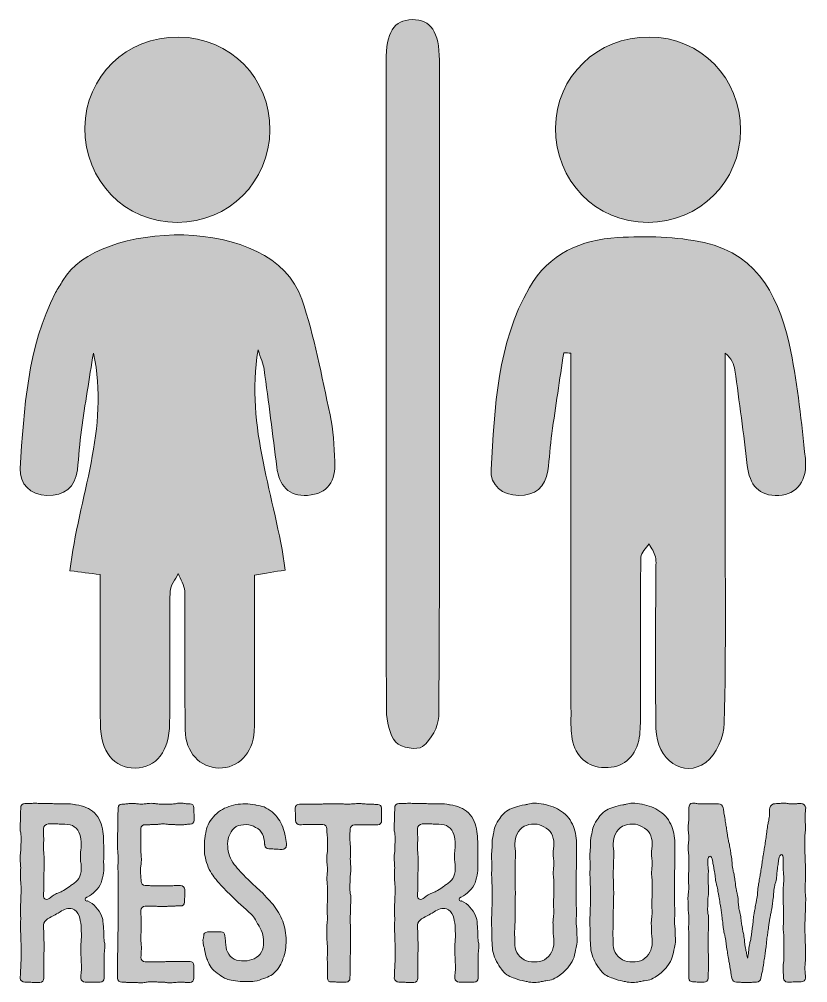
# Model space of a CAD drawing. Header units: inches. Extents: x 213 to 868, y -940 to -139.
import ezdxf

# ---------------------------------------------------------------- set-up
doc = ezdxf.new("R2010")
doc.units = ezdxf.units.IN
doc.header["$MEASUREMENT"] = 0
doc.layers.add('Layer 1', color=7, linetype='Continuous')

# ---------------------------------------------------------------- blocks, each defined once
blk = doc.blocks.new('block 3')
at = {"layer": 'Layer 1', "true_color": 0x040404}
h = blk.add_hatch(color=18, dxfattribs=at)
h.dxf.hatch_style = 2
edge = h.paths.add_edge_path()
edge.add_spline(control_points=[(561.92, -445.14), (561.92, -536.33), (562.28, -627.52), (561.34, -718.69), (561.25, -727.36), (554.9, -738.24), (547.99, -743.71), (543.75, -747.06), (529.74, -744.75), (525.79, -740.13), (520.28, -733.69), (517.95, -722.73), (517.91, -713.69), (517.43, -597.1), (517.59, -480.51), (517.59, -363.92), (517.59, -300.74), (517.57, -237.56), (517.6, -174.38), (517.61, -150.28), (524.07, -140.08), (539.32, -139.78), (554.74, -139.47), (561.91, -150.06), (561.91, -173.53), (561.95, -264.07), (561.93, -354.6), (561.92, -445.14)], knot_values=[0, 0, 0, 0, 1, 1, 1, 2, 2, 2, 3, 3, 3, 4, 4, 4, 5, 5, 5, 6, 6, 6, 7, 7, 7, 8, 8, 8, 9, 9, 9, 9], degree=3, periodic=1)
h = blk.add_hatch(color=18, dxfattribs=at)
h.dxf.hatch_style = 2
edge = h.paths.add_edge_path()
edge.add_spline(control_points=[(421, -231.54), (420.67, -274.42), (386.8, -308.19), (344.05, -308.23), (300.58, -308.27), (266.73, -273.64), (267.22, -229.61), (267.7, -186.62), (301.62, -153.79), (345.05, -154.25), (388.25, -154.72), (421.32, -188.37), (421, -231.54)], knot_values=[0, 0, 0, 0, 1, 1, 1, 2, 2, 2, 3, 3, 3, 4, 4, 4, 4], degree=3, periodic=1)
h = blk.add_hatch(color=18, dxfattribs=at)
h.dxf.hatch_style = 2
edge = h.paths.add_edge_path()
edge.add_spline(control_points=[(736.43, -154.22), (779.38, -154.48), (812.5, -188.24), (812.34, -231.59), (812.18, -274.36), (778.16, -308.24), (735.4, -308.22), (691.82, -308.2), (658.11, -273.72), (658.53, -229.58), (658.93, -186.97), (693.06, -153.95), (736.43, -154.22)], knot_values=[0, 0, 0, 0, 1, 1, 1, 2, 2, 2, 3, 3, 3, 4, 4, 4, 4], degree=3, periodic=1)
h = blk.add_hatch(color=18, dxfattribs=at)
h.dxf.hatch_style = 2
edge = h.paths.add_edge_path()
edge.add_spline(control_points=[(279.99, -600.92), (270.53, -599.7), (264.18, -598.88), (254.81, -597.67), (261.6, -537.08), (288.23, -479.36), (274.28, -416.77), (270.9, -438.07), (267.3, -459.34), (264.24, -480.69), (262.67, -491.64), (262.42, -502.77), (260.94, -513.73), (258.98, -528.21), (250.23, -535.82), (235.65, -535.12), (221.88, -534.45), (212.62, -525.88), (213.43, -512.71), (216.49, -462.76), (219.34, -412.53), (242.79, -366.6), (244.56, -363.13), (246.98, -360), (248.89, -356.6), (276.8, -306.85), (423.02, -300.18), (447.53, -372.01), (458.14, -403.09), (464.01, -435.85), (471.05, -468.07), (473.81, -480.7), (474.36, -493.91), (475.05, -506.9), (475.89, -522.71), (469.18, -533.96), (452.32, -535.04), (436.63, -536.05), (428.66, -526.89), (426.77, -511.65), (423.42, -484.55), (419.96, -457.45), (416.22, -430.4), (415.55, -425.57), (413.32, -420.95), (411.15, -414.18), (400.32, -478.61), (425.54, -536.31), (433.82, -597.08), (424.7, -598.57), (417.85, -599.68), (408.16, -601.25), (408.16, -631.97), (408.17, -662.95), (408.16, -693.94), (408.15, -706.32), (408.71, -718.75), (407.93, -731.08), (406.76, -749.61), (394.45, -761.93), (378.63, -761.61), (362.82, -761.29), (350.89, -748.75), (350.62, -729.93), (350.07, -691.48), (350.63, -653.02), (350.18, -614.56), (350.13, -609.71), (346.73, -604.89), (344.88, -600.06), (342.49, -605), (338.11, -609.91), (338.03, -614.89), (337.44, -651.38), (337.87, -687.89), (337.65, -724.39), (337.51, -747.61), (326.64, -761.39), (309, -761.65), (291.35, -761.92), (280.15, -748.02), (280.04, -724.9), (279.85, -683.91), (279.99, -642.93), (279.99, -600.92)], knot_values=[0, 0, 0, 0, 1, 1, 1, 2, 2, 2, 3, 3, 3, 4, 4, 4, 5, 5, 5, 6, 6, 6, 7, 7, 7, 8, 8, 8, 9, 9, 9, 10, 10, 10, 11, 11, 11, 12, 12, 12, 13, 13, 13, 14, 14, 14, 15, 15, 15, 16, 16, 16, 17, 17, 17, 18, 18, 18, 19, 19, 19, 20, 20, 20, 21, 21, 21, 22, 22, 22, 23, 23, 23, 24, 24, 24, 25, 25, 25, 26, 26, 26, 27, 27, 27, 28, 28, 28, 28], degree=3, periodic=1)
h = blk.add_hatch(color=18, dxfattribs=at)
h.dxf.hatch_style = 2
edge = h.paths.add_edge_path()
edge.add_spline(control_points=[(665.33, -416.6), (662.02, -438.9), (658.57, -461.18), (655.47, -483.51), (654.03, -493.83), (653.56, -504.29), (652.11, -514.61), (650.17, -528.35), (641.46, -535.22), (627.98, -535.15), (614.13, -535.07), (604.12, -526.62), (604.89, -513.68), (607.98, -461.76), (610, -409.21), (636.78, -362.34), (652.79, -334.31), (679.79, -322.52), (710.21, -320.87), (734.06, -319.58), (758.86, -319.89), (782.03, -324.98), (829.03, -335.29), (845.43, -373.71), (854.08, -415.38), (860.15, -444.62), (862.97, -474.6), (866.22, -504.36), (868.21, -522.57), (859.23, -534.43), (844.26, -535.13), (827.35, -535.93), (819.82, -526.36), (817.96, -510.32), (814.89, -483.82), (811.31, -457.37), (807.66, -430.94), (806.98, -426.02), (804.96, -421.28), (799.54, -416.82), (799.54, -457.99), (799.54, -499.15), (799.54, -540.32), (799.54, -601.63), (800.31, -662.96), (798.83, -724.24), (798.56, -735.51), (792.1, -750.48), (783.43, -756.93), (765.03, -770.6), (742.43, -754.81), (742.02, -728.88), (741.34, -685.84), (741.82, -642.78), (741.81, -599.73), (741.81, -595.17), (742.5, -590.45), (741.56, -586.08), (740.76, -582.32), (738.1, -578.96), (736.26, -575.42), (733.88, -579.06), (729.46, -582.69), (729.42, -586.36), (728.94, -630.71), (729.15, -675.07), (729.03, -719.42), (729.02, -725.9), (729.13, -732.58), (727.66, -738.8), (724.23, -753.32), (713.92, -761.58), (699.51, -761.27), (685.06, -760.97), (675.24, -752.15), (672.35, -737.56), (671.1, -731.25), (671.38, -724.59), (671.37, -718.08), (671.32, -617.67), (671.34, -517.26), (671.34, -416.85), (669.34, -416.77), (667.33, -416.68), (665.33, -416.6)], knot_values=[0, 0, 0, 0, 1, 1, 1, 2, 2, 2, 3, 3, 3, 4, 4, 4, 5, 5, 5, 6, 6, 6, 7, 7, 7, 8, 8, 8, 9, 9, 9, 10, 10, 10, 11, 11, 11, 12, 12, 12, 13, 13, 13, 14, 14, 14, 15, 15, 15, 16, 16, 16, 17, 17, 17, 18, 18, 18, 19, 19, 19, 20, 20, 20, 21, 21, 21, 22, 22, 22, 23, 23, 23, 24, 24, 24, 25, 25, 25, 26, 26, 26, 27, 27, 27, 28, 28, 28, 28], degree=3, periodic=1)
at = {"layer": 'Layer 1', "lineweight": 0}
for points, knots in [([(561.92, -445.14), (561.92, -536.33), (562.28, -627.52), (561.34, -718.69), (561.25, -727.36), (554.9, -738.24), (547.99, -743.71), (543.75, -747.06), (529.74, -744.75), (525.79, -740.13), (520.28, -733.69), (517.95, -722.73), (517.91, -713.69), (517.43, -597.1), (517.59, -480.51), (517.59, -363.92), (517.59, -300.74), (517.57, -237.56), (517.6, -174.38), (517.61, -150.28), (524.07, -140.08), (539.32, -139.78), (554.74, -139.47), (561.91, -150.06), (561.91, -173.53), (561.95, -264.07), (561.93, -354.6), (561.92, -445.14)], [0, 0, 0, 0, 1, 1, 1, 2, 2, 2, 3, 3, 3, 4, 4, 4, 5, 5, 5, 6, 6, 6, 7, 7, 7, 8, 8, 8, 9, 9, 9, 9]), ([(421, -231.54), (420.67, -274.42), (386.8, -308.19), (344.05, -308.23), (300.58, -308.27), (266.73, -273.64), (267.22, -229.61), (267.7, -186.62), (301.62, -153.79), (345.05, -154.25), (388.25, -154.72), (421.32, -188.37), (421, -231.54)], [0, 0, 0, 0, 1, 1, 1, 2, 2, 2, 3, 3, 3, 4, 4, 4, 4]), ([(736.43, -154.22), (779.38, -154.48), (812.5, -188.24), (812.34, -231.59), (812.18, -274.36), (778.16, -308.24), (735.4, -308.22), (691.82, -308.2), (658.11, -273.72), (658.53, -229.58), (658.93, -186.97), (693.06, -153.95), (736.43, -154.22)], [0, 0, 0, 0, 1, 1, 1, 2, 2, 2, 3, 3, 3, 4, 4, 4, 4]), ([(279.99, -600.92), (270.53, -599.7), (264.18, -598.88), (254.81, -597.67), (261.6, -537.08), (288.23, -479.36), (274.28, -416.77), (270.9, -438.07), (267.3, -459.34), (264.24, -480.69), (262.67, -491.64), (262.42, -502.77), (260.94, -513.73), (258.98, -528.21), (250.23, -535.82), (235.65, -535.12), (221.88, -534.45), (212.62, -525.88), (213.43, -512.71), (216.49, -462.76), (219.34, -412.53), (242.79, -366.6), (244.56, -363.13), (246.98, -360), (248.89, -356.6), (276.8, -306.85), (423.02, -300.18), (447.53, -372.01), (458.14, -403.09), (464.01, -435.85), (471.05, -468.07), (473.81, -480.7), (474.36, -493.91), (475.05, -506.9), (475.89, -522.71), (469.18, -533.96), (452.32, -535.04), (436.63, -536.05), (428.66, -526.89), (426.77, -511.65), (423.42, -484.55), (419.96, -457.45), (416.22, -430.4), (415.55, -425.57), (413.32, -420.95), (411.15, -414.18), (400.32, -478.61), (425.54, -536.31), (433.82, -597.08), (424.7, -598.57), (417.85, -599.68), (408.16, -601.25), (408.16, -631.97), (408.17, -662.95), (408.16, -693.94), (408.15, -706.32), (408.71, -718.75), (407.93, -731.08), (406.76, -749.61), (394.45, -761.93), (378.63, -761.61), (362.82, -761.29), (350.89, -748.75), (350.62, -729.93), (350.07, -691.48), (350.63, -653.02), (350.18, -614.56), (350.13, -609.71), (346.73, -604.89), (344.88, -600.06), (342.49, -605), (338.11, -609.91), (338.03, -614.89), (337.44, -651.38), (337.87, -687.89), (337.65, -724.39), (337.51, -747.61), (326.64, -761.39), (309, -761.65), (291.35, -761.92), (280.15, -748.02), (280.04, -724.9), (279.85, -683.91), (279.99, -642.93), (279.99, -600.92)], [0, 0, 0, 0, 1, 1, 1, 2, 2, 2, 3, 3, 3, 4, 4, 4, 5, 5, 5, 6, 6, 6, 7, 7, 7, 8, 8, 8, 9, 9, 9, 10, 10, 10, 11, 11, 11, 12, 12, 12, 13, 13, 13, 14, 14, 14, 15, 15, 15, 16, 16, 16, 17, 17, 17, 18, 18, 18, 19, 19, 19, 20, 20, 20, 21, 21, 21, 22, 22, 22, 23, 23, 23, 24, 24, 24, 25, 25, 25, 26, 26, 26, 27, 27, 27, 28, 28, 28, 28]), ([(665.33, -416.6), (662.02, -438.9), (658.57, -461.18), (655.47, -483.51), (654.03, -493.83), (653.56, -504.29), (652.11, -514.61), (650.17, -528.35), (641.46, -535.22), (627.98, -535.15), (614.13, -535.07), (604.12, -526.62), (604.89, -513.68), (607.98, -461.76), (610, -409.21), (636.78, -362.34), (652.79, -334.31), (679.79, -322.52), (710.21, -320.87), (734.06, -319.58), (758.86, -319.89), (782.03, -324.98), (829.03, -335.29), (845.43, -373.71), (854.08, -415.38), (860.15, -444.62), (862.97, -474.6), (866.22, -504.36), (868.21, -522.57), (859.23, -534.43), (844.26, -535.13), (827.35, -535.93), (819.82, -526.36), (817.96, -510.32), (814.89, -483.82), (811.31, -457.37), (807.66, -430.94), (806.98, -426.02), (804.96, -421.28), (799.54, -416.82), (799.54, -457.99), (799.54, -499.15), (799.54, -540.32), (799.54, -601.63), (800.31, -662.96), (798.83, -724.24), (798.56, -735.51), (792.1, -750.48), (783.43, -756.93), (765.03, -770.6), (742.43, -754.81), (742.02, -728.88), (741.34, -685.84), (741.82, -642.78), (741.81, -599.73), (741.81, -595.17), (742.5, -590.45), (741.56, -586.08), (740.76, -582.32), (738.1, -578.96), (736.26, -575.42), (733.88, -579.06), (729.46, -582.69), (729.42, -586.36), (728.94, -630.71), (729.15, -675.07), (729.03, -719.42), (729.02, -725.9), (729.13, -732.58), (727.66, -738.8), (724.23, -753.32), (713.92, -761.58), (699.51, -761.27), (685.06, -760.97), (675.24, -752.15), (672.35, -737.56), (671.1, -731.25), (671.38, -724.59), (671.37, -718.08), (671.32, -617.67), (671.34, -517.26), (671.34, -416.85), (669.34, -416.77), (667.33, -416.68), (665.33, -416.6)], [0, 0, 0, 0, 1, 1, 1, 2, 2, 2, 3, 3, 3, 4, 4, 4, 5, 5, 5, 6, 6, 6, 7, 7, 7, 8, 8, 8, 9, 9, 9, 10, 10, 10, 11, 11, 11, 12, 12, 12, 13, 13, 13, 14, 14, 14, 15, 15, 15, 16, 16, 16, 17, 17, 17, 18, 18, 18, 19, 19, 19, 20, 20, 20, 21, 21, 21, 22, 22, 22, 23, 23, 23, 24, 24, 24, 25, 25, 25, 26, 26, 26, 27, 27, 27, 28, 28, 28, 28])]:
    blk.add_open_spline(points, degree=3, knots=knots, dxfattribs=at)
blk = doc.blocks.new('block 4')
at = {"layer": 'Layer 1', "true_color": 0x040404}
h = blk.add_hatch(color=18, dxfattribs=at)
h.dxf.hatch_style = 2
edge = h.paths.add_edge_path()
edge.add_spline(control_points=[(283.42, -914.48), (283.32, -915.42), (283.11, -916.67), (283.11, -918.77), (283.11, -918.77), (283.11, -923.16), (283.11, -923.16), (283.11, -923.16), (283.11, -927.44), (283.11, -927.44), (283.11, -929.64), (283.11, -930.89), (283.21, -931.83), (283.21, -932.77), (283.32, -934.03), (283.32, -936.12), (283.32, -938.1), (281.75, -939.46), (279.97, -939.46), (279.97, -939.46), (277.25, -939.46), (277.25, -939.46), (276.31, -939.46), (275.48, -939.36), (273.7, -939.46), (273.7, -939.46), (271.61, -939.46), (271.61, -939.46), (271.61, -939.46), (267.43, -939.46), (267.43, -939.46), (265.65, -939.46), (263.87, -938.1), (263.77, -936.12), (263.77, -933.93), (263.98, -932.67), (264.08, -931.52), (264.19, -930.58), (264.39, -929.22), (264.39, -927.03), (264.39, -925.98), (264.29, -924.83), (264.19, -923.57), (264.08, -922.21), (263.98, -921.06), (263.98, -920.13), (263.98, -917.72), (263.87, -916.47), (263.87, -915.31), (263.87, -915.31), (263.87, -910.4), (263.87, -910.4), (263.87, -908), (263.98, -906.74), (264.08, -905.59), (264.08, -904.45), (264.29, -903.19), (264.29, -900.78), (264.29, -898.8), (264.19, -895.98), (263.98, -892.52), (263.66, -889.7), (263.14, -886.99), (262.3, -884.47), (261.26, -881.45), (259.48, -879.56), (256.87, -878.62), (253.42, -877.47), (249.65, -879.25), (246.62, -881.03), (244.11, -882.59), (242.65, -883.32), (241.29, -884.06), (240.04, -884.79), (238.68, -885.63), (236.17, -886.99), (234.49, -887.93), (232.82, -890.23), (232.82, -892), (232.82, -894.2), (232.82, -895.35), (232.93, -896.5), (232.93, -896.5), (232.93, -900.89), (232.93, -900.89), (232.93, -903.09), (233.14, -904.13), (233.14, -905.28), (233.24, -906.43), (233.35, -907.47), (233.35, -909.67), (233.35, -911.87), (233.24, -913.02), (233.24, -914.16), (233.14, -915.11), (233.03, -916.36), (233.03, -918.56), (233.03, -918.56), (233.03, -922.95), (233.03, -922.95), (233.03, -922.95), (233.03, -927.34), (233.03, -927.34), (233.03, -927.34), (233.03, -931.73), (233.03, -931.73), (233.03, -931.73), (233.03, -936.12), (233.03, -936.12), (233.03, -938.1), (231.67, -939.78), (229.69, -939.78), (228.12, -939.78), (227.39, -939.67), (226.55, -939.67), (226.55, -939.67), (223.41, -939.67), (223.41, -939.67), (221.85, -939.67), (221.11, -939.57), (220.38, -939.57), (219.55, -939.57), (218.81, -939.46), (217.25, -939.46), (215.26, -939.46), (213.48, -938.1), (213.48, -936.12), (213.48, -934.13), (213.59, -932.98), (213.69, -932.04), (213.69, -930.89), (213.8, -929.95), (213.8, -927.86), (213.8, -925.77), (213.9, -924.62), (214.01, -923.68), (214.11, -922.74), (214.11, -921.59), (214.11, -919.5), (214.11, -919.5), (214.11, -915.31), (214.11, -915.31), (214.11, -915.31), (214.11, -911.14), (214.11, -911.14), (214.11, -911.14), (214.11, -906.95), (214.11, -906.95), (214.01, -906.01), (214.01, -904.97), (214.01, -902.88), (214.01, -900.78), (213.9, -899.63), (213.8, -898.69), (213.8, -897.75), (213.69, -896.6), (213.69, -894.51), (213.69, -894.51), (213.69, -890.33), (213.69, -890.33), (213.8, -889.39), (213.8, -888.24), (213.8, -886.15), (213.8, -884.06), (213.69, -883.12), (213.69, -881.97), (213.69, -881.03), (213.59, -879.98), (213.59, -877.89), (213.59, -875.8), (213.8, -874.65), (213.8, -873.71), (213.9, -872.77), (214.01, -871.62), (214.01, -869.53), (214.01, -867.43), (214.11, -866.29), (214.11, -865.35), (214.11, -865.35), (214.11, -861.16), (214.11, -861.16), (214.11, -859.07), (214.01, -858.03), (213.9, -857.09), (213.8, -855.94), (213.69, -855), (213.69, -852.9), (213.69, -852.9), (213.69, -848.72), (213.69, -848.72), (213.69, -847.78), (213.8, -846.63), (213.8, -844.54), (213.8, -842.45), (213.69, -841.51), (213.59, -840.36), (213.48, -839.42), (213.38, -838.37), (213.38, -836.28), (213.38, -834.19), (213.59, -833.04), (213.69, -832.1), (213.8, -831.16), (214.01, -830.01), (214.01, -827.92), (214.01, -825.83), (214.01, -824.68), (214.11, -823.74), (214.11, -822.8), (214.21, -821.64), (214.21, -819.56), (214.21, -817.47), (213.9, -816.42), (213.8, -815.48), (213.48, -814.33), (213.38, -813.39), (213.38, -811.3), (213.38, -809.21), (213.48, -808.06), (213.48, -807.11), (213.59, -806.17), (213.69, -805.02), (213.69, -802.93), (213.69, -802.93), (213.69, -798.75), (213.69, -798.75), (213.8, -797.81), (213.8, -796.66), (213.8, -794.57), (213.8, -792.79), (215.26, -791.12), (217.25, -791.12), (219.34, -791.12), (220.49, -791.12), (221.43, -791.01), (222.58, -791.01), (223.62, -790.91), (225.71, -790.91), (227.8, -790.91), (228.96, -791.01), (229.89, -791.01), (229.89, -791.01), (234.18, -791.01), (234.18, -791.01), (236.27, -791.01), (237.32, -791.12), (238.47, -791.12), (239.41, -791.22), (240.56, -791.22), (242.65, -791.22), (242.65, -791.22), (246.94, -791.22), (246.94, -791.22), (246.94, -791.22), (251.12, -791.22), (251.12, -791.22), (253.94, -791.22), (256.45, -791.43), (258.85, -791.96), (259.17, -792.06), (259.48, -792.06), (259.8, -792.06), (262.83, -792.58), (265.65, -793.32), (268.05, -794.26), (270.88, -795.41), (273.18, -796.98), (275.16, -798.96), (277.15, -800.95), (278.72, -803.25), (279.87, -805.96), (280.91, -808.37), (281.64, -811.19), (282.17, -814.22), (282.59, -816.84), (282.79, -819.66), (282.79, -822.8), (282.79, -824.99), (282.79, -826.04), (282.9, -827.19), (282.9, -828.13), (283, -829.28), (283, -831.47), (283, -833.67), (282.9, -834.82), (282.9, -835.76), (282.79, -836.91), (282.79, -837.95), (282.79, -840.15), (282.79, -840.99), (282.79, -841.82), (282.9, -842.77), (283, -844.75), (282.9, -846.63), (282.69, -848.62), (282.38, -851.44), (281.64, -854.26), (280.7, -856.88), (279.55, -859.39), (277.98, -861.69), (276, -863.67), (275.89, -863.78), (275.89, -863.78), (275.79, -863.78), (274.01, -865.87), (271.82, -867.54), (269.2, -868.9), (269.2, -869), (268.99, -868.9), (268.99, -868.9), (268.89, -868.79), (268.78, -868.79), (268.68, -868.79), (267.01, -869.73), (267.01, -871.51), (268.78, -872.35), (268.78, -872.35), (268.99, -872.25), (269.1, -872.14), (269.1, -872.04), (269.31, -871.93), (269.41, -871.93), (272.23, -873.29), (274.43, -875.07), (276.21, -877.16), (278.3, -879.25), (279.97, -881.65), (281.12, -884.27), (281.85, -886.36), (282.27, -888.55), (282.38, -890.85), (282.48, -891.48), (282.48, -892.11), (282.59, -892.84), (282.9, -895.66), (283, -898.59), (283, -901.41), (283, -903.61), (283.21, -904.76), (283.32, -905.7), (283.63, -906.85), (283.73, -907.89), (283.73, -910.09), (283.73, -912.29), (283.53, -913.33), (283.42, -914.48)], knot_values=[0, 0, 0, 0, 1, 1, 1, 2, 2, 2, 3, 3, 3, 4, 4, 4, 5, 5, 5, 6, 6, 6, 7, 7, 7, 8, 8, 8, 9, 9, 9, 10, 10, 10, 11, 11, 11, 12, 12, 12, 13, 13, 13, 14, 14, 14, 15, 15, 15, 16, 16, 16, 17, 17, 17, 18, 18, 18, 19, 19, 19, 20, 20, 20, 21, 21, 21, 22, 22, 22, 23, 23, 23, 24, 24, 24, 25, 25, 25, 26, 26, 26, 27, 27, 27, 28, 28, 28, 29, 29, 29, 30, 30, 30, 31, 31, 31, 32, 32, 32, 33, 33, 33, 34, 34, 34, 35, 35, 35, 36, 36, 36, 37, 37, 37, 38, 38, 38, 39, 39, 39, 40, 40, 40, 41, 41, 41, 42, 42, 42, 43, 43, 43, 44, 44, 44, 45, 45, 45, 46, 46, 46, 47, 47, 47, 48, 48, 48, 49, 49, 49, 50, 50, 50, 51, 51, 51, 52, 52, 52, 53, 53, 53, 54, 54, 54, 55, 55, 55, 56, 56, 56, 57, 57, 57, 58, 58, 58, 59, 59, 59, 60, 60, 60, 61, 61, 61, 62, 62, 62, 63, 63, 63, 64, 64, 64, 65, 65, 65, 66, 66, 66, 67, 67, 67, 68, 68, 68, 69, 69, 69, 70, 70, 70, 71, 71, 71, 72, 72, 72, 73, 73, 73, 74, 74, 74, 75, 75, 75, 76, 76, 76, 77, 77, 77, 78, 78, 78, 79, 79, 79, 80, 80, 80, 81, 81, 81, 82, 82, 82, 83, 83, 83, 84, 84, 84, 85, 85, 85, 86, 86, 86, 87, 87, 87, 88, 88, 88, 89, 89, 89, 90, 90, 90, 91, 91, 91, 92, 92, 92, 93, 93, 93, 94, 94, 94, 95, 95, 95, 96, 96, 96, 97, 97, 97, 98, 98, 98, 99, 99, 99, 100, 100, 100, 101, 101, 101, 102, 102, 102, 103, 103, 103, 104, 104, 104, 105, 105, 105, 106, 106, 106, 107, 107, 107, 108, 108, 108, 109, 109, 109, 110, 110, 110, 111, 111, 111, 112, 112, 112, 113, 113, 113, 114, 114, 114, 115, 115, 115, 115], degree=3, periodic=1)
edge = h.paths.add_edge_path()
edge.add_spline(control_points=[(264.19, -845.27), (264.19, -842.77), (264.08, -841.41), (263.77, -840.26), (263.66, -839), (263.45, -837.74), (263.45, -835.13), (263.45, -832.62), (263.66, -831.37), (263.77, -830.11), (263.87, -828.86), (264.08, -827.61), (264.08, -825.1), (264.08, -822.06), (263.77, -819.35), (263.04, -816.94), (262.2, -814.12), (260.63, -811.93), (258.33, -810.36), (256.45, -809), (253.84, -808.26), (250.49, -808.26), (248.82, -808.26), (247.98, -808.26), (247.15, -808.16), (246.31, -808.16), (245.26, -808.06), (243.59, -808.06), (243.59, -808.06), (239.51, -808.06), (239.51, -808.06), (239.51, -808.06), (236.59, -808.06), (236.59, -808.06), (234.6, -808.06), (232.72, -809.94), (232.72, -811.93), (232.72, -813.91), (232.82, -814.95), (232.82, -815.9), (232.82, -816.84), (232.93, -817.88), (232.93, -819.98), (232.93, -821.96), (232.93, -823.11), (232.82, -824.05), (232.82, -824.89), (232.72, -826.04), (232.72, -828.02), (232.72, -830.11), (232.93, -831.16), (233.03, -832.1), (233.14, -833.04), (233.24, -834.09), (233.24, -836.07), (233.24, -838.16), (233.35, -839.21), (233.35, -840.15), (233.45, -841.09), (233.45, -842.14), (233.45, -844.12), (233.45, -846.21), (233.45, -847.26), (233.14, -848.2), (233.03, -849.14), (232.93, -850.19), (232.93, -852.17), (232.93, -854.26), (232.93, -855.31), (233.03, -856.25), (233.03, -857.19), (233.14, -858.24), (233.14, -860.22), (233.14, -862.31), (232.93, -863.36), (232.93, -864.3), (232.82, -865.24), (232.72, -866.29), (232.72, -868.38), (232.72, -870.15), (234.6, -871.3), (236.38, -870.47), (237.94, -869.63), (238.78, -869), (239.51, -868.48), (240.25, -867.96), (240.98, -867.33), (242.65, -866.5), (244.22, -865.66), (245.16, -865.35), (245.99, -864.93), (246.83, -864.61), (247.77, -864.3), (249.44, -863.46), (251.22, -862.42), (252.89, -861.27), (254.46, -860.01), (254.99, -859.59), (255.61, -859.18), (256.14, -858.76), (256.34, -858.66), (256.55, -858.45), (256.76, -858.34), (258.96, -856.98), (260.73, -855.31), (262.09, -853.32), (263.45, -851.13), (264.19, -848.41), (264.19, -845.27)], knot_values=[0, 0, 0, 0, 1, 1, 1, 2, 2, 2, 3, 3, 3, 4, 4, 4, 5, 5, 5, 6, 6, 6, 7, 7, 7, 8, 8, 8, 9, 9, 9, 10, 10, 10, 11, 11, 11, 12, 12, 12, 13, 13, 13, 14, 14, 14, 15, 15, 15, 16, 16, 16, 17, 17, 17, 18, 18, 18, 19, 19, 19, 20, 20, 20, 21, 21, 21, 22, 22, 22, 23, 23, 23, 24, 24, 24, 25, 25, 25, 26, 26, 26, 27, 27, 27, 28, 28, 28, 29, 29, 29, 30, 30, 30, 31, 31, 31, 32, 32, 32, 33, 33, 33, 34, 34, 34, 35, 35, 35, 36, 36, 36, 36], degree=3, periodic=1)
h = blk.add_hatch(color=18, dxfattribs=at)
h.dxf.hatch_style = 2
edge = h.paths.add_edge_path()
edge.add_spline(control_points=[(301.92, -939.67), (301.08, -939.57), (299.93, -939.57), (297.94, -939.57), (295.96, -939.57), (294.39, -938.1), (294.39, -936.12), (294.39, -936.12), (294.39, -932.04), (294.39, -932.04), (294.29, -930.89), (294.29, -929.95), (294.29, -927.86), (294.29, -927.86), (294.29, -923.68), (294.29, -923.68), (294.29, -923.68), (294.29, -919.5), (294.29, -919.5), (294.29, -917.41), (294.39, -916.26), (294.39, -915.31), (294.49, -914.37), (294.6, -913.22), (294.6, -911.14), (294.6, -909.04), (294.49, -908.1), (294.49, -906.95), (294.49, -906.95), (294.49, -902.88), (294.49, -902.88), (294.49, -900.78), (294.6, -899.63), (294.6, -898.69), (294.7, -897.75), (294.81, -896.6), (294.81, -894.51), (294.81, -894.51), (294.81, -890.33), (294.81, -890.33), (294.81, -890.33), (294.81, -886.15), (294.81, -886.15), (294.81, -886.15), (294.81, -881.97), (294.81, -881.97), (294.81, -881.97), (294.81, -877.89), (294.81, -877.89), (294.81, -877.89), (294.81, -873.71), (294.81, -873.71), (294.91, -872.77), (294.91, -871.62), (294.91, -869.53), (294.91, -869.53), (294.91, -865.35), (294.91, -865.35), (294.91, -865.35), (294.91, -861.16), (294.91, -861.16), (294.91, -861.16), (294.91, -857.09), (294.91, -857.09), (294.91, -857.09), (294.91, -852.9), (294.91, -852.9), (294.91, -850.82), (294.81, -849.67), (294.81, -848.72), (294.81, -847.78), (294.7, -846.63), (294.7, -844.54), (294.7, -842.45), (294.7, -841.51), (294.81, -840.36), (294.81, -839.42), (294.91, -838.37), (294.91, -836.28), (294.91, -834.19), (294.7, -833.04), (294.6, -832.1), (294.49, -831.16), (294.39, -830.01), (294.39, -827.92), (294.39, -825.83), (294.29, -824.68), (294.29, -823.74), (294.18, -822.8), (294.18, -821.64), (294.18, -819.56), (294.18, -817.47), (294.29, -816.42), (294.39, -815.48), (294.7, -814.33), (294.7, -813.39), (294.7, -811.3), (294.7, -809.21), (294.7, -808.06), (294.6, -807.11), (294.6, -806.17), (294.49, -805.02), (294.49, -802.93), (294.49, -800.84), (294.6, -799.69), (294.7, -798.75), (294.81, -797.81), (294.91, -796.66), (294.91, -794.57), (294.91, -792.69), (295.96, -791.75), (297.94, -791.64), (299.93, -791.64), (301.08, -791.43), (302.02, -791.33), (302.96, -791.22), (304.01, -791.01), (305.99, -791.01), (308.08, -791.01), (309.13, -791.12), (310.07, -791.22), (311.01, -791.33), (312.06, -791.54), (314.15, -791.54), (316.13, -791.54), (317.28, -791.33), (318.22, -791.22), (319.17, -791.12), (320.21, -790.91), (322.3, -790.91), (324.29, -790.91), (325.33, -791.12), (326.27, -791.22), (327.22, -791.33), (328.26, -791.54), (330.35, -791.54), (330.35, -791.54), (334.43, -791.54), (334.43, -791.54), (334.43, -791.54), (338.4, -791.54), (338.4, -791.54), (340.49, -791.54), (341.54, -791.33), (342.48, -791.22), (343.42, -790.91), (344.47, -790.8), (346.56, -790.8), (348.54, -790.8), (349.69, -791.01), (350.63, -791.12), (351.57, -791.22), (352.62, -791.43), (354.61, -791.43), (356.59, -791.43), (357.64, -792.48), (357.85, -794.57), (357.85, -797.18), (357.85, -798.54), (357.95, -799.8), (357.95, -801.05), (358.06, -802.41), (358.06, -805.02), (358.06, -807.01), (356.59, -808.26), (354.61, -808.26), (352.83, -808.26), (351.78, -808.47), (350.84, -808.58), (350.01, -808.68), (348.96, -808.79), (347.18, -808.79), (345.2, -808.79), (344.26, -808.79), (343.32, -808.68), (342.48, -808.68), (341.43, -808.58), (339.66, -808.58), (337.88, -808.58), (336.83, -808.47), (336, -808.37), (335.06, -808.26), (334.01, -808.06), (332.23, -808.06), (330.25, -808.06), (329.41, -808.26), (328.47, -808.37), (327.63, -808.47), (326.69, -808.58), (324.71, -808.58), (322.93, -808.58), (321.88, -808.58), (321.05, -808.68), (321.05, -808.68), (317.28, -808.68), (317.28, -808.68), (315.3, -808.68), (313.63, -809.94), (313.63, -811.93), (313.63, -811.93), (313.63, -816.31), (313.63, -816.31), (313.63, -816.31), (313.63, -820.71), (313.63, -820.71), (313.63, -822.8), (313.73, -823.95), (313.73, -825.1), (313.73, -825.1), (313.73, -829.49), (313.73, -829.49), (313.73, -831.58), (313.83, -832.73), (313.94, -833.88), (314.04, -834.82), (314.15, -836.07), (314.15, -838.27), (314.15, -840.36), (313.94, -841.51), (313.83, -842.66), (313.52, -843.6), (313.42, -844.85), (313.42, -847.05), (313.42, -849.14), (313.63, -850.29), (313.73, -851.44), (313.73, -852.38), (313.94, -853.64), (313.94, -855.83), (313.94, -857.61), (315.3, -859.07), (317.28, -859.07), (319.06, -859.07), (320.11, -859.18), (320.94, -859.28), (321.78, -859.39), (322.82, -859.49), (324.6, -859.49), (324.6, -859.49), (328.26, -859.49), (328.26, -859.49), (328.26, -859.49), (331.92, -859.49), (331.92, -859.49), (333.7, -859.49), (334.74, -859.49), (335.58, -859.39), (335.58, -859.39), (339.24, -859.39), (339.24, -859.39), (341.01, -859.39), (342.06, -859.28), (342.9, -859.18), (343.73, -859.18), (344.78, -859.07), (346.56, -859.07), (348.54, -859.07), (350.21, -860.85), (350.21, -862.63), (350.21, -862.63), (350.21, -867.85), (350.21, -867.85), (350.11, -869.11), (350.11, -870.47), (350.11, -873.08), (350.11, -874.86), (348.54, -876.22), (346.56, -876.22), (346.56, -876.22), (342.9, -876.22), (342.9, -876.22), (342.06, -876.32), (341.01, -876.32), (339.24, -876.32), (337.46, -876.32), (336.42, -876.43), (335.58, -876.53), (334.74, -876.63), (333.7, -876.74), (331.92, -876.74), (330.14, -876.74), (329.1, -876.63), (328.26, -876.53), (327.42, -876.53), (326.38, -876.43), (324.6, -876.43), (324.6, -876.43), (320.94, -876.43), (320.94, -876.43), (320.94, -876.43), (317.28, -876.43), (317.28, -876.43), (315.3, -876.43), (313.73, -878.1), (313.73, -879.88), (313.73, -881.86), (313.83, -882.91), (313.83, -883.85), (313.94, -884.68), (313.94, -885.73), (313.94, -887.72), (313.94, -887.72), (313.94, -891.58), (313.94, -891.58), (313.94, -891.58), (313.94, -895.56), (313.94, -895.56), (313.94, -897.54), (313.83, -898.48), (313.83, -899.42), (313.83, -900.37), (313.73, -901.31), (313.73, -903.29), (313.73, -905.28), (313.83, -906.32), (313.94, -907.26), (314.04, -908.1), (314.15, -909.15), (314.15, -911.14), (314.15, -913.12), (314.04, -914.06), (313.94, -915), (313.94, -915.94), (313.83, -916.88), (313.83, -918.87), (313.83, -920.86), (315.3, -922.74), (317.28, -922.74), (317.28, -922.74), (321.05, -922.74), (321.05, -922.74), (321.05, -922.74), (324.81, -922.74), (324.81, -922.74), (326.59, -922.74), (327.63, -922.63), (328.47, -922.63), (329.41, -922.63), (330.46, -922.53), (332.23, -922.53), (334.22, -922.53), (335.06, -922.42), (336, -922.42), (336.83, -922.32), (337.77, -922.21), (339.76, -922.21), (341.54, -922.21), (342.58, -922.21), (343.42, -922.32), (343.42, -922.32), (347.18, -922.32), (347.18, -922.32), (348.96, -922.32), (350.01, -922.32), (350.95, -922.21), (350.95, -922.21), (354.61, -922.21), (354.61, -922.21), (356.59, -922.21), (357.85, -923.78), (357.85, -925.77), (357.85, -928.38), (357.74, -929.74), (357.74, -931), (357.74, -931), (357.74, -936.12), (357.74, -936.12), (357.74, -938.1), (356.59, -939.67), (354.61, -939.67), (354.61, -939.67), (350.63, -939.67), (350.63, -939.67), (349.69, -939.67), (348.54, -939.57), (346.56, -939.57), (344.47, -939.57), (343.42, -939.67), (342.48, -939.78), (341.54, -939.88), (340.49, -939.99), (338.4, -939.99), (336.42, -939.99), (335.27, -939.99), (334.32, -939.67), (333.38, -939.57), (332.34, -939.46), (330.35, -939.46), (328.26, -939.46), (327.22, -939.36), (326.27, -939.26), (325.33, -939.26), (324.29, -939.15), (322.2, -939.15), (320.21, -939.15), (319.06, -939.46), (318.12, -939.57), (317.28, -939.88), (316.13, -939.99), (314.15, -939.99), (312.06, -939.99), (311.01, -939.88), (310.07, -939.88), (309.13, -939.78), (308.08, -939.78), (305.99, -939.78), (304.01, -939.78), (302.86, -939.67), (301.92, -939.67)], knot_values=[0, 0, 0, 0, 1, 1, 1, 2, 2, 2, 3, 3, 3, 4, 4, 4, 5, 5, 5, 6, 6, 6, 7, 7, 7, 8, 8, 8, 9, 9, 9, 10, 10, 10, 11, 11, 11, 12, 12, 12, 13, 13, 13, 14, 14, 14, 15, 15, 15, 16, 16, 16, 17, 17, 17, 18, 18, 18, 19, 19, 19, 20, 20, 20, 21, 21, 21, 22, 22, 22, 23, 23, 23, 24, 24, 24, 25, 25, 25, 26, 26, 26, 27, 27, 27, 28, 28, 28, 29, 29, 29, 30, 30, 30, 31, 31, 31, 32, 32, 32, 33, 33, 33, 34, 34, 34, 35, 35, 35, 36, 36, 36, 37, 37, 37, 38, 38, 38, 39, 39, 39, 40, 40, 40, 41, 41, 41, 42, 42, 42, 43, 43, 43, 44, 44, 44, 45, 45, 45, 46, 46, 46, 47, 47, 47, 48, 48, 48, 49, 49, 49, 50, 50, 50, 51, 51, 51, 52, 52, 52, 53, 53, 53, 54, 54, 54, 55, 55, 55, 56, 56, 56, 57, 57, 57, 58, 58, 58, 59, 59, 59, 60, 60, 60, 61, 61, 61, 62, 62, 62, 63, 63, 63, 64, 64, 64, 65, 65, 65, 66, 66, 66, 67, 67, 67, 68, 68, 68, 69, 69, 69, 70, 70, 70, 71, 71, 71, 72, 72, 72, 73, 73, 73, 74, 74, 74, 75, 75, 75, 76, 76, 76, 77, 77, 77, 78, 78, 78, 79, 79, 79, 80, 80, 80, 81, 81, 81, 82, 82, 82, 83, 83, 83, 84, 84, 84, 85, 85, 85, 86, 86, 86, 87, 87, 87, 88, 88, 88, 89, 89, 89, 90, 90, 90, 91, 91, 91, 92, 92, 92, 93, 93, 93, 94, 94, 94, 95, 95, 95, 96, 96, 96, 97, 97, 97, 98, 98, 98, 99, 99, 99, 100, 100, 100, 101, 101, 101, 102, 102, 102, 103, 103, 103, 104, 104, 104, 105, 105, 105, 106, 106, 106, 107, 107, 107, 108, 108, 108, 109, 109, 109, 110, 110, 110, 111, 111, 111, 112, 112, 112, 113, 113, 113, 114, 114, 114, 115, 115, 115, 116, 116, 116, 117, 117, 117, 118, 118, 118, 119, 119, 119, 120, 120, 120, 121, 121, 121, 122, 122, 122, 123, 123, 123, 124, 124, 124, 125, 125, 125, 126, 126, 126, 127, 127, 127, 128, 128, 128, 129, 129, 129, 130, 130, 130, 131, 131, 131, 132, 132, 132, 133, 133, 133, 134, 134, 134, 135, 135, 135, 136, 136, 136, 136], degree=3, periodic=1)
h = blk.add_hatch(color=18, dxfattribs=at)
h.dxf.hatch_style = 2
edge = h.paths.add_edge_path()
edge.add_spline(control_points=[(400.39, -939.05), (397.57, -939.05), (394.95, -938.84), (392.55, -938.42), (392.55, -938.42), (390.35, -938.1), (390.35, -938.1), (388.37, -937.9), (386.59, -937.48), (384.81, -936.85), (382.62, -935.91), (380.52, -934.66), (378.75, -933.19), (378.75, -933.19), (378.12, -932.57), (378.12, -932.57), (378.12, -932.57), (377.18, -931.94), (377.18, -931.94), (375.19, -930.68), (373.52, -929.11), (372.16, -927.34), (371.01, -925.56), (369.97, -923.68), (369.23, -921.59), (369.13, -921.06), (368.92, -920.65), (368.71, -920.23), (367.77, -917.83), (367.14, -915.31), (366.73, -912.6), (366.62, -911.76), (366.41, -910.93), (366.2, -910.09), (365.68, -908.42), (365.37, -906.64), (365.37, -904.76), (365.37, -903.82), (365.58, -903.29), (365.68, -902.88), (365.78, -902.35), (365.99, -901.83), (365.99, -900.99), (365.99, -899.11), (367.04, -898.07), (369.13, -897.75), (371.95, -897.75), (373.42, -897.75), (374.78, -897.65), (374.78, -897.65), (380.42, -897.65), (380.42, -897.65), (382.2, -897.65), (383.66, -899.01), (383.66, -900.99), (383.66, -902.25), (383.87, -903.09), (383.87, -903.61), (383.97, -904.34), (384.18, -904.97), (384.18, -906.22), (384.18, -909.36), (384.71, -912.08), (385.75, -914.27), (387.01, -916.99), (388.89, -919.08), (391.4, -920.54), (393.8, -921.69), (396.73, -921.8), (399.76, -921.8), (402.9, -921.8), (405.61, -921.17), (407.81, -920.02), (410.53, -918.77), (412.62, -916.88), (413.98, -914.37), (415.13, -912.08), (415.76, -909.36), (415.76, -906.22), (415.76, -903.4), (415.34, -900.68), (414.5, -898.17), (413.66, -895.77), (412.52, -893.57), (411.16, -891.48), (411.05, -891.37), (410.95, -891.16), (410.84, -890.96), (410.42, -890.23), (410, -889.6), (409.59, -888.87), (408.75, -887.19), (407.71, -885.63), (406.55, -884.06), (405.41, -882.91), (404.26, -881.76), (402.9, -880.71), (402.16, -879.98), (401.33, -879.25), (400.6, -878.52), (399.24, -877.37), (397.88, -876.11), (396.52, -874.86), (395.79, -874.34), (395.16, -873.71), (394.53, -873.19), (393.49, -872.25), (392.44, -871.2), (391.5, -870.15), (390.66, -869.21), (389.73, -868.38), (388.78, -867.43), (386.8, -865.66), (384.81, -863.78), (382.93, -861.79), (381.05, -859.91), (379.27, -857.92), (377.49, -855.83), (377.49, -855.83), (376.24, -854.26), (376.24, -854.26), (374.88, -852.69), (373.73, -851.13), (372.58, -849.35), (371.22, -847.05), (369.97, -844.64), (369.03, -842.03), (368.08, -839.63), (367.46, -837.01), (366.93, -834.19), (366.62, -832.31), (366.52, -830.32), (366.62, -828.23), (366.62, -828.23), (366.62, -826.14), (366.62, -826.14), (366.62, -823.32), (366.83, -820.71), (367.14, -818.3), (367.25, -817.88), (367.25, -817.47), (367.35, -816.94), (367.67, -814.75), (368.08, -812.55), (368.82, -810.57), (369.86, -808.06), (371.22, -805.75), (372.79, -803.77), (374.36, -801.57), (376.24, -799.69), (378.33, -798.12), (380.32, -796.56), (382.62, -795.3), (385.12, -794.26), (387.53, -793.32), (390.04, -792.48), (392.76, -791.96), (395.16, -791.54), (397.77, -791.33), (400.6, -791.33), (403.42, -791.33), (406.03, -791.64), (408.44, -792.16), (408.86, -792.27), (409.27, -792.27), (409.69, -792.37), (411.99, -792.69), (414.19, -793.21), (416.17, -793.94), (418.58, -795.09), (420.88, -796.45), (422.86, -798.12), (424.85, -799.8), (426.63, -801.78), (428.09, -803.98), (429.55, -805.96), (430.81, -808.26), (431.75, -810.78), (432.69, -813.07), (433.32, -815.58), (433.84, -818.3), (433.94, -818.62), (433.94, -819.03), (434.05, -819.35), (434.57, -821.54), (434.78, -823.74), (434.78, -826.14), (434.78, -826.14), (434.68, -826.14), (434.68, -826.14), (434.68, -827.71), (433.21, -829.17), (431.23, -829.17), (428.41, -829.17), (426.94, -829.07), (425.58, -828.96), (424.33, -828.86), (422.86, -828.75), (420.04, -828.75), (418.16, -828.75), (417.11, -827.71), (416.91, -825.62), (416.91, -825.31), (416.8, -825.2), (416.7, -825.1), (416.59, -824.99), (416.49, -824.99), (416.49, -824.68), (416.49, -821.64), (415.96, -818.93), (414.92, -816.52), (413.66, -814.01), (411.78, -812.14), (409.17, -810.88), (406.97, -809.62), (404.47, -808.58), (401.22, -808.58), (398.09, -808.58), (395.37, -809.1), (392.97, -810.15), (390.56, -811.72), (388.89, -813.91), (387.74, -816.73), (386.48, -818.93), (385.86, -821.64), (385.86, -824.68), (385.86, -827.5), (386.17, -830.22), (386.8, -832.73), (387.63, -835.24), (388.78, -837.64), (390.25, -840.05), (391.71, -842.24), (393.38, -844.33), (395.26, -846.32), (396.94, -848.31), (398.82, -850.29), (400.81, -852.17), (400.81, -852.17), (403.11, -854.47), (403.11, -854.47), (403.11, -854.47), (406.55, -857.92), (406.55, -857.92), (407.39, -858.66), (408.23, -859.28), (408.96, -860.01), (410.21, -861.06), (411.47, -862.1), (412.62, -863.25), (413.87, -864.4), (415.13, -865.66), (416.28, -866.91), (416.91, -867.64), (417.53, -868.38), (418.26, -869.11), (420.15, -870.99), (421.92, -872.98), (423.7, -875.07), (425.37, -877.26), (426.84, -879.46), (428.2, -881.76), (429.55, -884.06), (430.81, -886.46), (431.75, -888.97), (432.69, -891.37), (433.32, -893.99), (433.84, -896.71), (434.26, -899.21), (434.47, -901.93), (434.47, -904.76), (434.47, -907.58), (434.36, -910.19), (434.05, -912.6), (433.53, -915.31), (432.8, -917.83), (431.86, -920.13), (431.75, -920.54), (431.54, -920.96), (431.44, -921.48), (430.7, -923.57), (429.66, -925.56), (428.51, -927.34), (426.94, -929.53), (425.16, -931.41), (423.07, -933.09), (421.4, -934.24), (419.52, -935.18), (417.53, -935.81), (417.01, -936.02), (416.38, -936.22), (415.86, -936.43), (413.56, -937.48), (411.05, -938.21), (408.33, -938.73), (406.35, -939.05), (404.36, -939.15), (402.27, -939.05), (402.27, -939.05), (400.39, -939.05), (400.39, -939.05)], knot_values=[0, 0, 0, 0, 1, 1, 1, 2, 2, 2, 3, 3, 3, 4, 4, 4, 5, 5, 5, 6, 6, 6, 7, 7, 7, 8, 8, 8, 9, 9, 9, 10, 10, 10, 11, 11, 11, 12, 12, 12, 13, 13, 13, 14, 14, 14, 15, 15, 15, 16, 16, 16, 17, 17, 17, 18, 18, 18, 19, 19, 19, 20, 20, 20, 21, 21, 21, 22, 22, 22, 23, 23, 23, 24, 24, 24, 25, 25, 25, 26, 26, 26, 27, 27, 27, 28, 28, 28, 29, 29, 29, 30, 30, 30, 31, 31, 31, 32, 32, 32, 33, 33, 33, 34, 34, 34, 35, 35, 35, 36, 36, 36, 37, 37, 37, 38, 38, 38, 39, 39, 39, 40, 40, 40, 41, 41, 41, 42, 42, 42, 43, 43, 43, 44, 44, 44, 45, 45, 45, 46, 46, 46, 47, 47, 47, 48, 48, 48, 49, 49, 49, 50, 50, 50, 51, 51, 51, 52, 52, 52, 53, 53, 53, 54, 54, 54, 55, 55, 55, 56, 56, 56, 57, 57, 57, 58, 58, 58, 59, 59, 59, 60, 60, 60, 61, 61, 61, 62, 62, 62, 63, 63, 63, 64, 64, 64, 65, 65, 65, 66, 66, 66, 67, 67, 67, 68, 68, 68, 69, 69, 69, 70, 70, 70, 71, 71, 71, 72, 72, 72, 73, 73, 73, 74, 74, 74, 75, 75, 75, 76, 76, 76, 77, 77, 77, 78, 78, 78, 79, 79, 79, 80, 80, 80, 81, 81, 81, 82, 82, 82, 83, 83, 83, 84, 84, 84, 85, 85, 85, 86, 86, 86, 87, 87, 87, 88, 88, 88, 89, 89, 89, 90, 90, 90, 91, 91, 91, 92, 92, 92, 93, 93, 93, 94, 94, 94, 95, 95, 95, 96, 96, 96, 97, 97, 97, 98, 98, 98, 99, 99, 99, 100, 100, 100, 100], degree=3, periodic=1)
h = blk.add_hatch(color=18, dxfattribs=at)
h.dxf.hatch_style = 2
edge = h.paths.add_edge_path()
edge.add_spline(control_points=[(465.09, -808.47), (465.09, -808.47), (460.28, -808.47), (460.28, -808.47), (460.28, -808.47), (455.37, -808.47), (455.37, -808.47), (452.96, -808.47), (451.71, -808.47), (450.56, -808.58), (449.41, -808.58), (448.15, -808.68), (445.75, -808.68), (443.76, -808.68), (442.41, -807.22), (442.41, -805.23), (442.41, -802.41), (442.3, -801.05), (442.3, -799.69), (442.2, -798.65), (442.09, -797.08), (442.09, -794.88), (442.09, -792.9), (443.76, -791.54), (445.75, -791.54), (445.75, -791.54), (449.72, -791.54), (449.72, -791.54), (449.72, -791.54), (453.8, -791.54), (453.8, -791.54), (453.8, -791.54), (457.88, -791.54), (457.88, -791.54), (457.88, -791.54), (461.95, -791.54), (461.95, -791.54), (464.04, -791.54), (465.09, -791.43), (466.03, -791.43), (466.97, -791.43), (468.02, -791.33), (470.11, -791.33), (470.11, -791.33), (474.19, -791.33), (474.19, -791.33), (474.19, -791.33), (478.26, -791.33), (478.26, -791.33), (480.25, -791.33), (481.29, -791.43), (482.24, -791.43), (483.18, -791.54), (484.33, -791.54), (486.31, -791.54), (488.4, -791.54), (489.45, -791.43), (490.39, -791.33), (491.33, -791.33), (492.38, -791.12), (494.47, -791.12), (496.56, -791.12), (497.6, -791.22), (498.54, -791.33), (499.48, -791.43), (500.53, -791.54), (502.62, -791.54), (504.61, -791.54), (505.76, -791.64), (506.7, -791.64), (507.53, -791.75), (508.68, -791.85), (510.67, -791.85), (512.55, -791.85), (513.6, -792.9), (513.81, -794.88), (513.81, -794.88), (513.81, -800.11), (513.81, -800.11), (513.91, -801.37), (513.91, -802.73), (513.91, -805.23), (513.91, -807.22), (512.66, -808.79), (510.67, -808.79), (510.67, -808.79), (505.86, -808.79), (505.86, -808.79), (504.71, -808.68), (503.46, -808.68), (501.05, -808.68), (498.54, -808.68), (497.39, -808.79), (496.14, -808.79), (494.99, -808.79), (493.84, -808.89), (491.33, -808.89), (489.55, -808.89), (487.67, -810.36), (487.67, -812.14), (487.67, -814.22), (487.57, -815.37), (487.57, -816.31), (487.57, -816.31), (487.57, -820.39), (487.57, -820.39), (487.57, -822.48), (487.67, -823.63), (487.78, -824.57), (487.88, -825.52), (487.98, -826.67), (487.98, -828.75), (487.98, -828.75), (487.98, -832.83), (487.98, -832.83), (487.98, -833.98), (487.88, -834.93), (487.88, -837.01), (487.88, -839.1), (487.98, -840.05), (488.09, -841.2), (488.19, -842.14), (488.3, -843.18), (488.3, -845.27), (488.3, -847.36), (488.3, -848.51), (487.98, -849.46), (487.88, -850.4), (487.78, -851.55), (487.78, -853.53), (487.78, -855.62), (487.67, -856.77), (487.57, -857.71), (487.57, -858.66), (487.46, -859.8), (487.46, -861.89), (487.46, -863.88), (487.78, -865.03), (487.88, -865.97), (488.19, -866.91), (488.3, -868.06), (488.3, -870.15), (488.3, -872.25), (488.19, -873.29), (488.19, -874.23), (488.09, -875.17), (488.09, -876.32), (488.09, -878.41), (488.09, -880.5), (487.98, -881.45), (487.98, -882.59), (487.88, -883.53), (487.88, -884.58), (487.88, -886.67), (487.88, -886.67), (487.88, -890.85), (487.88, -890.85), (487.88, -891.79), (487.98, -892.84), (487.98, -894.93), (487.98, -897.02), (487.98, -898.17), (488.09, -899.11), (488.09, -899.11), (488.09, -903.19), (488.09, -903.19), (488.09, -903.19), (488.09, -907.37), (488.09, -907.37), (488.09, -907.37), (488.09, -911.45), (488.09, -911.45), (488.09, -913.54), (487.98, -914.69), (487.98, -915.63), (487.88, -916.57), (487.88, -917.72), (487.88, -919.81), (487.88, -919.81), (487.88, -923.89), (487.88, -923.89), (487.88, -923.89), (487.88, -928.07), (487.88, -928.07), (487.88, -930.16), (487.78, -931.21), (487.78, -932.15), (487.67, -933.3), (487.57, -934.24), (487.57, -936.33), (487.57, -938.21), (486.52, -939.26), (484.43, -939.46), (484.43, -939.46), (481.4, -939.46), (481.4, -939.46), (481.4, -939.46), (478.26, -939.46), (478.26, -939.46), (476.59, -939.46), (475.86, -939.36), (475.13, -939.36), (475.13, -939.36), (471.99, -939.36), (471.99, -939.36), (470.11, -939.36), (469.06, -938.31), (468.96, -936.33), (468.96, -936.33), (468.96, -932.15), (468.96, -932.15), (468.96, -932.15), (468.96, -928.07), (468.96, -928.07), (468.96, -925.98), (468.85, -924.83), (468.85, -923.89), (468.85, -922.95), (468.75, -921.8), (468.75, -919.71), (468.75, -917.72), (468.85, -916.57), (468.85, -915.63), (468.85, -914.69), (468.96, -913.54), (468.96, -911.45), (468.96, -909.36), (468.75, -908.31), (468.64, -907.37), (468.54, -906.22), (468.44, -905.28), (468.44, -903.19), (468.44, -901.1), (468.33, -899.95), (468.33, -899.01), (468.23, -898.07), (468.23, -897.02), (468.23, -894.93), (468.23, -892.84), (468.23, -891.69), (468.54, -890.75), (468.64, -889.81), (468.85, -888.66), (468.85, -886.67), (468.85, -884.58), (468.75, -883.43), (468.75, -882.49), (468.64, -881.55), (468.64, -880.4), (468.64, -878.31), (468.64, -876.32), (468.75, -875.17), (468.75, -874.23), (468.85, -873.29), (468.96, -872.14), (468.96, -870.05), (468.96, -870.05), (468.96, -865.97), (468.96, -865.97), (468.96, -865.97), (468.96, -861.79), (468.96, -861.79), (468.96, -859.7), (468.75, -858.76), (468.64, -857.61), (468.54, -856.67), (468.44, -855.62), (468.44, -853.53), (468.44, -851.44), (468.54, -850.29), (468.64, -849.35), (468.75, -848.41), (468.85, -847.36), (468.85, -845.27), (468.85, -843.18), (468.64, -842.03), (468.54, -841.09), (468.44, -840.15), (468.33, -839.1), (468.33, -837.01), (468.33, -834.93), (468.44, -833.77), (468.54, -832.83), (468.85, -831.89), (468.85, -830.74), (468.85, -828.65), (468.85, -828.65), (468.85, -824.57), (468.85, -824.57), (468.85, -824.57), (468.85, -820.39), (468.85, -820.39), (468.85, -818.3), (468.64, -817.26), (468.54, -816.31), (468.44, -815.37), (468.23, -814.22), (468.23, -812.14), (468.23, -810.36), (467.08, -808.47), (465.09, -808.47)], knot_values=[0, 0, 0, 0, 1, 1, 1, 2, 2, 2, 3, 3, 3, 4, 4, 4, 5, 5, 5, 6, 6, 6, 7, 7, 7, 8, 8, 8, 9, 9, 9, 10, 10, 10, 11, 11, 11, 12, 12, 12, 13, 13, 13, 14, 14, 14, 15, 15, 15, 16, 16, 16, 17, 17, 17, 18, 18, 18, 19, 19, 19, 20, 20, 20, 21, 21, 21, 22, 22, 22, 23, 23, 23, 24, 24, 24, 25, 25, 25, 26, 26, 26, 27, 27, 27, 28, 28, 28, 29, 29, 29, 30, 30, 30, 31, 31, 31, 32, 32, 32, 33, 33, 33, 34, 34, 34, 35, 35, 35, 36, 36, 36, 37, 37, 37, 38, 38, 38, 39, 39, 39, 40, 40, 40, 41, 41, 41, 42, 42, 42, 43, 43, 43, 44, 44, 44, 45, 45, 45, 46, 46, 46, 47, 47, 47, 48, 48, 48, 49, 49, 49, 50, 50, 50, 51, 51, 51, 52, 52, 52, 53, 53, 53, 54, 54, 54, 55, 55, 55, 56, 56, 56, 57, 57, 57, 58, 58, 58, 59, 59, 59, 60, 60, 60, 61, 61, 61, 62, 62, 62, 63, 63, 63, 64, 64, 64, 65, 65, 65, 66, 66, 66, 67, 67, 67, 68, 68, 68, 69, 69, 69, 70, 70, 70, 71, 71, 71, 72, 72, 72, 73, 73, 73, 74, 74, 74, 75, 75, 75, 76, 76, 76, 77, 77, 77, 78, 78, 78, 79, 79, 79, 80, 80, 80, 81, 81, 81, 82, 82, 82, 83, 83, 83, 84, 84, 84, 85, 85, 85, 86, 86, 86, 87, 87, 87, 88, 88, 88, 89, 89, 89, 90, 90, 90, 91, 91, 91, 92, 92, 92, 93, 93, 93, 94, 94, 94, 95, 95, 95, 96, 96, 96, 97, 97, 97, 98, 98, 98, 99, 99, 99, 100, 100, 100, 100], degree=3, periodic=1)
h = blk.add_hatch(color=18, dxfattribs=at)
h.dxf.hatch_style = 2
edge = h.paths.add_edge_path()
edge.add_spline(control_points=[(594.4, -914.48), (594.3, -915.42), (594.09, -916.67), (594.09, -918.77), (594.09, -918.77), (594.09, -923.16), (594.09, -923.16), (594.09, -923.16), (594.09, -927.44), (594.09, -927.44), (594.09, -929.64), (594.09, -930.89), (594.19, -931.83), (594.19, -932.77), (594.3, -934.03), (594.3, -936.12), (594.3, -938.1), (592.73, -939.46), (590.95, -939.46), (590.95, -939.46), (588.23, -939.46), (588.23, -939.46), (587.29, -939.46), (586.45, -939.36), (584.68, -939.46), (584.68, -939.46), (582.58, -939.46), (582.58, -939.46), (582.58, -939.46), (578.41, -939.46), (578.41, -939.46), (576.63, -939.46), (574.85, -938.1), (574.74, -936.12), (574.74, -933.93), (574.95, -932.67), (575.06, -931.52), (575.16, -930.58), (575.37, -929.22), (575.37, -927.03), (575.37, -925.98), (575.27, -924.83), (575.16, -923.57), (575.06, -922.21), (574.95, -921.06), (574.95, -920.13), (574.95, -917.72), (574.85, -916.47), (574.85, -915.31), (574.85, -915.31), (574.85, -910.4), (574.85, -910.4), (574.85, -908), (574.95, -906.74), (575.06, -905.59), (575.06, -904.45), (575.27, -903.19), (575.27, -900.78), (575.27, -898.8), (575.16, -895.98), (574.95, -892.52), (574.64, -889.7), (574.12, -886.99), (573.28, -884.47), (572.23, -881.45), (570.46, -879.56), (567.84, -878.62), (564.39, -877.47), (560.63, -879.25), (557.6, -881.03), (555.09, -882.59), (553.63, -883.32), (552.27, -884.06), (551.01, -884.79), (549.65, -885.63), (547.15, -886.99), (545.47, -887.93), (543.8, -890.23), (543.8, -892), (543.8, -894.2), (543.8, -895.35), (543.91, -896.5), (543.91, -896.5), (543.91, -900.89), (543.91, -900.89), (543.91, -903.09), (544.11, -904.13), (544.11, -905.28), (544.22, -906.43), (544.32, -907.47), (544.32, -909.67), (544.32, -911.87), (544.22, -913.02), (544.22, -914.16), (544.11, -915.11), (544.01, -916.36), (544.01, -918.56), (544.01, -918.56), (544.01, -922.95), (544.01, -922.95), (544.01, -922.95), (544.01, -927.34), (544.01, -927.34), (544.01, -927.34), (544.01, -931.73), (544.01, -931.73), (544.01, -931.73), (544.01, -936.12), (544.01, -936.12), (544.01, -938.1), (542.65, -939.78), (540.66, -939.78), (539.1, -939.78), (538.36, -939.67), (537.53, -939.67), (537.53, -939.67), (534.39, -939.67), (534.39, -939.67), (532.82, -939.67), (532.09, -939.57), (531.36, -939.57), (530.52, -939.57), (529.79, -939.46), (528.22, -939.46), (526.24, -939.46), (524.46, -938.1), (524.46, -936.12), (524.46, -934.13), (524.57, -932.98), (524.67, -932.04), (524.67, -930.89), (524.77, -929.95), (524.77, -927.86), (524.77, -925.77), (524.88, -924.62), (524.98, -923.68), (525.09, -922.74), (525.09, -921.59), (525.09, -919.5), (525.09, -919.5), (525.09, -915.31), (525.09, -915.31), (525.09, -915.31), (525.09, -911.14), (525.09, -911.14), (525.09, -911.14), (525.09, -906.95), (525.09, -906.95), (524.98, -906.01), (524.98, -904.97), (524.98, -902.88), (524.98, -900.78), (524.88, -899.63), (524.77, -898.69), (524.77, -897.75), (524.67, -896.6), (524.67, -894.51), (524.67, -894.51), (524.67, -890.33), (524.67, -890.33), (524.77, -889.39), (524.77, -888.24), (524.77, -886.15), (524.77, -884.06), (524.67, -883.12), (524.67, -881.97), (524.67, -881.03), (524.57, -879.98), (524.57, -877.89), (524.57, -875.8), (524.77, -874.65), (524.77, -873.71), (524.88, -872.77), (524.98, -871.62), (524.98, -869.53), (524.98, -867.43), (525.09, -866.29), (525.09, -865.35), (525.09, -865.35), (525.09, -861.16), (525.09, -861.16), (525.09, -859.07), (524.98, -858.03), (524.88, -857.09), (524.77, -855.94), (524.67, -855), (524.67, -852.9), (524.67, -852.9), (524.67, -848.72), (524.67, -848.72), (524.67, -847.78), (524.77, -846.63), (524.77, -844.54), (524.77, -842.45), (524.67, -841.51), (524.57, -840.36), (524.46, -839.42), (524.36, -838.37), (524.36, -836.28), (524.36, -834.19), (524.57, -833.04), (524.67, -832.1), (524.77, -831.16), (524.98, -830.01), (524.98, -827.92), (524.98, -825.83), (524.98, -824.68), (525.09, -823.74), (525.09, -822.8), (525.19, -821.64), (525.19, -819.56), (525.19, -817.47), (524.88, -816.42), (524.77, -815.48), (524.46, -814.33), (524.36, -813.39), (524.36, -811.3), (524.36, -809.21), (524.46, -808.06), (524.46, -807.11), (524.57, -806.17), (524.67, -805.02), (524.67, -802.93), (524.67, -802.93), (524.67, -798.75), (524.67, -798.75), (524.77, -797.81), (524.77, -796.66), (524.77, -794.57), (524.77, -792.79), (526.24, -791.12), (528.22, -791.12), (530.31, -791.12), (531.46, -791.12), (532.41, -791.01), (533.55, -791.01), (534.6, -790.91), (536.69, -790.91), (538.78, -790.91), (539.93, -791.01), (540.87, -791.01), (540.87, -791.01), (545.16, -791.01), (545.16, -791.01), (547.25, -791.01), (548.3, -791.12), (549.44, -791.12), (550.39, -791.22), (551.54, -791.22), (553.63, -791.22), (553.63, -791.22), (557.91, -791.22), (557.91, -791.22), (557.91, -791.22), (562.1, -791.22), (562.1, -791.22), (564.92, -791.22), (567.43, -791.43), (569.83, -791.96), (570.15, -792.06), (570.46, -792.06), (570.77, -792.06), (573.8, -792.58), (576.63, -793.32), (579.03, -794.26), (581.85, -795.41), (584.15, -796.98), (586.14, -798.96), (588.12, -800.95), (589.69, -803.25), (590.84, -805.96), (591.89, -808.37), (592.62, -811.19), (593.15, -814.22), (593.56, -816.84), (593.77, -819.66), (593.77, -822.8), (593.77, -824.99), (593.77, -826.04), (593.88, -827.19), (593.88, -828.13), (593.98, -829.28), (593.98, -831.47), (593.98, -833.67), (593.88, -834.82), (593.88, -835.76), (593.77, -836.91), (593.77, -837.95), (593.77, -840.15), (593.77, -840.99), (593.77, -841.82), (593.88, -842.77), (593.98, -844.75), (593.88, -846.63), (593.67, -848.62), (593.35, -851.44), (592.62, -854.26), (591.68, -856.88), (590.53, -859.39), (588.96, -861.69), (586.98, -863.67), (586.87, -863.78), (586.87, -863.78), (586.77, -863.78), (584.99, -865.87), (582.79, -867.54), (580.18, -868.9), (580.18, -869), (579.97, -868.9), (579.97, -868.9), (579.87, -868.79), (579.76, -868.79), (579.66, -868.79), (577.99, -869.73), (577.99, -871.51), (579.76, -872.35), (579.76, -872.35), (579.97, -872.25), (580.07, -872.14), (580.07, -872.04), (580.28, -871.93), (580.39, -871.93), (583.21, -873.29), (585.41, -875.07), (587.19, -877.16), (589.27, -879.25), (590.95, -881.65), (592.1, -884.27), (592.83, -886.36), (593.25, -888.55), (593.35, -890.85), (593.46, -891.48), (593.46, -892.11), (593.56, -892.84), (593.88, -895.66), (593.98, -898.59), (593.98, -901.41), (593.98, -903.61), (594.19, -904.76), (594.3, -905.7), (594.61, -906.85), (594.71, -907.89), (594.71, -910.09), (594.71, -912.29), (594.5, -913.33), (594.4, -914.48)], knot_values=[0, 0, 0, 0, 1, 1, 1, 2, 2, 2, 3, 3, 3, 4, 4, 4, 5, 5, 5, 6, 6, 6, 7, 7, 7, 8, 8, 8, 9, 9, 9, 10, 10, 10, 11, 11, 11, 12, 12, 12, 13, 13, 13, 14, 14, 14, 15, 15, 15, 16, 16, 16, 17, 17, 17, 18, 18, 18, 19, 19, 19, 20, 20, 20, 21, 21, 21, 22, 22, 22, 23, 23, 23, 24, 24, 24, 25, 25, 25, 26, 26, 26, 27, 27, 27, 28, 28, 28, 29, 29, 29, 30, 30, 30, 31, 31, 31, 32, 32, 32, 33, 33, 33, 34, 34, 34, 35, 35, 35, 36, 36, 36, 37, 37, 37, 38, 38, 38, 39, 39, 39, 40, 40, 40, 41, 41, 41, 42, 42, 42, 43, 43, 43, 44, 44, 44, 45, 45, 45, 46, 46, 46, 47, 47, 47, 48, 48, 48, 49, 49, 49, 50, 50, 50, 51, 51, 51, 52, 52, 52, 53, 53, 53, 54, 54, 54, 55, 55, 55, 56, 56, 56, 57, 57, 57, 58, 58, 58, 59, 59, 59, 60, 60, 60, 61, 61, 61, 62, 62, 62, 63, 63, 63, 64, 64, 64, 65, 65, 65, 66, 66, 66, 67, 67, 67, 68, 68, 68, 69, 69, 69, 70, 70, 70, 71, 71, 71, 72, 72, 72, 73, 73, 73, 74, 74, 74, 75, 75, 75, 76, 76, 76, 77, 77, 77, 78, 78, 78, 79, 79, 79, 80, 80, 80, 81, 81, 81, 82, 82, 82, 83, 83, 83, 84, 84, 84, 85, 85, 85, 86, 86, 86, 87, 87, 87, 88, 88, 88, 89, 89, 89, 90, 90, 90, 91, 91, 91, 92, 92, 92, 93, 93, 93, 94, 94, 94, 95, 95, 95, 96, 96, 96, 97, 97, 97, 98, 98, 98, 99, 99, 99, 100, 100, 100, 101, 101, 101, 102, 102, 102, 103, 103, 103, 104, 104, 104, 105, 105, 105, 106, 106, 106, 107, 107, 107, 108, 108, 108, 109, 109, 109, 110, 110, 110, 111, 111, 111, 112, 112, 112, 113, 113, 113, 114, 114, 114, 115, 115, 115, 115], degree=3, periodic=1)
edge = h.paths.add_edge_path()
edge.add_spline(control_points=[(575.16, -845.27), (575.16, -842.77), (575.06, -841.41), (574.74, -840.26), (574.64, -839), (574.43, -837.74), (574.43, -835.13), (574.43, -832.62), (574.64, -831.37), (574.74, -830.11), (574.85, -828.86), (575.06, -827.61), (575.06, -825.1), (575.06, -822.06), (574.74, -819.35), (574.01, -816.94), (573.18, -814.12), (571.61, -811.93), (569.31, -810.36), (567.43, -809), (564.81, -808.26), (561.47, -808.26), (559.8, -808.26), (558.96, -808.26), (558.12, -808.16), (557.28, -808.16), (556.24, -808.06), (554.57, -808.06), (554.57, -808.06), (550.49, -808.06), (550.49, -808.06), (550.49, -808.06), (547.56, -808.06), (547.56, -808.06), (545.58, -808.06), (543.7, -809.94), (543.7, -811.93), (543.7, -813.91), (543.8, -814.95), (543.8, -815.9), (543.8, -816.84), (543.91, -817.88), (543.91, -819.98), (543.91, -821.96), (543.91, -823.11), (543.8, -824.05), (543.8, -824.89), (543.7, -826.04), (543.7, -828.02), (543.7, -830.11), (543.91, -831.16), (544.01, -832.1), (544.11, -833.04), (544.22, -834.09), (544.22, -836.07), (544.22, -838.16), (544.32, -839.21), (544.32, -840.15), (544.43, -841.09), (544.43, -842.14), (544.43, -844.12), (544.43, -846.21), (544.43, -847.26), (544.11, -848.2), (544.01, -849.14), (543.91, -850.19), (543.91, -852.17), (543.91, -854.26), (543.91, -855.31), (544.01, -856.25), (544.01, -857.19), (544.11, -858.24), (544.11, -860.22), (544.11, -862.31), (543.91, -863.36), (543.91, -864.3), (543.8, -865.24), (543.7, -866.29), (543.7, -868.38), (543.7, -870.15), (545.58, -871.3), (547.36, -870.47), (548.92, -869.63), (549.76, -869), (550.49, -868.48), (551.22, -867.96), (551.95, -867.33), (553.63, -866.5), (555.2, -865.66), (556.14, -865.35), (556.97, -864.93), (557.81, -864.61), (558.75, -864.3), (560.42, -863.46), (562.2, -862.42), (563.87, -861.27), (565.44, -860.01), (565.96, -859.59), (566.59, -859.18), (567.11, -858.76), (567.32, -858.66), (567.53, -858.45), (567.74, -858.34), (569.94, -856.98), (571.71, -855.31), (573.07, -853.32), (574.43, -851.13), (575.16, -848.41), (575.16, -845.27)], knot_values=[0, 0, 0, 0, 1, 1, 1, 2, 2, 2, 3, 3, 3, 4, 4, 4, 5, 5, 5, 6, 6, 6, 7, 7, 7, 8, 8, 8, 9, 9, 9, 10, 10, 10, 11, 11, 11, 12, 12, 12, 13, 13, 13, 14, 14, 14, 15, 15, 15, 16, 16, 16, 17, 17, 17, 18, 18, 18, 19, 19, 19, 20, 20, 20, 21, 21, 21, 22, 22, 22, 23, 23, 23, 24, 24, 24, 25, 25, 25, 26, 26, 26, 27, 27, 27, 28, 28, 28, 29, 29, 29, 30, 30, 30, 31, 31, 31, 32, 32, 32, 33, 33, 33, 34, 34, 34, 35, 35, 35, 36, 36, 36, 36], degree=3, periodic=1)
h = blk.add_hatch(color=18, dxfattribs=at)
h.dxf.hatch_style = 2
edge = h.paths.add_edge_path()
edge.add_spline(control_points=[(650.53, -938.42), (649.91, -938.52), (649.28, -938.52), (648.75, -938.63), (648.02, -938.73), (647.29, -938.94), (646.56, -939.05), (644.78, -939.57), (642.8, -939.78), (640.81, -939.78), (638.82, -939.78), (636.83, -939.57), (635.06, -939.05), (634.33, -938.94), (633.6, -938.73), (632.86, -938.63), (630.14, -938.21), (627.64, -937.48), (625.23, -936.54), (624.6, -936.33), (623.98, -936.12), (623.24, -935.81), (621.26, -935.29), (619.48, -934.45), (617.91, -933.3), (616.14, -931.94), (614.67, -930.37), (613.42, -928.49), (613.11, -928.07), (612.9, -927.65), (612.58, -927.34), (611.02, -925.35), (609.66, -923.05), (608.61, -920.44), (607.56, -918.14), (606.73, -915.63), (606.2, -912.91), (605.89, -910.4), (605.68, -907.68), (605.68, -904.86), (605.68, -904.86), (605.68, -902.98), (605.68, -902.98), (605.68, -900.99), (605.68, -899.95), (605.58, -897.02), (605.58, -895.04), (605.47, -893.99), (605.37, -893.15), (605.37, -892.21), (605.16, -891.16), (605.16, -889.08), (605.16, -887.09), (605.26, -886.04), (605.37, -885.1), (605.47, -884.16), (605.58, -883.22), (605.58, -881.13), (605.58, -879.14), (605.68, -878.1), (605.68, -877.26), (605.79, -876.32), (605.89, -875.27), (605.89, -873.29), (605.89, -873.29), (605.89, -869.32), (605.89, -869.32), (605.89, -869.32), (605.89, -865.35), (605.89, -865.35), (605.89, -863.36), (605.79, -862.31), (605.79, -861.37), (605.79, -860.53), (605.68, -859.49), (605.68, -857.51), (605.68, -855.52), (605.58, -854.47), (605.58, -853.53), (605.47, -852.59), (605.37, -851.55), (605.37, -849.56), (605.37, -847.57), (605.47, -846.53), (605.47, -845.59), (605.47, -845.59), (605.47, -841.72), (605.47, -841.72), (605.47, -839.63), (605.47, -838.69), (605.37, -837.74), (605.37, -837.74), (605.37, -833.77), (605.37, -833.77), (605.37, -831.79), (605.47, -830.74), (605.58, -829.8), (605.68, -828.86), (605.79, -827.92), (605.79, -825.83), (605.79, -823), (605.99, -820.39), (606.52, -817.99), (606.62, -817.36), (606.73, -816.73), (606.83, -816.21), (607.15, -814.01), (607.56, -812.03), (608.3, -810.15), (609.34, -807.64), (610.7, -805.34), (612.37, -803.25), (612.48, -803.14), (612.48, -803.14), (612.48, -803.04), (614.04, -800.84), (615.82, -798.96), (617.81, -797.39), (619.59, -796.24), (621.47, -795.41), (623.45, -794.68), (623.98, -794.57), (624.6, -794.36), (625.13, -794.05), (627.53, -793.21), (630.14, -792.58), (632.86, -792.27), (633.81, -792.06), (634.64, -791.85), (635.58, -791.64), (637.25, -791.12), (639.03, -790.8), (640.81, -790.8), (643.42, -790.8), (646.03, -791.12), (648.44, -791.64), (648.44, -791.64), (648.86, -791.64), (648.86, -791.64), (651.58, -792.16), (654.08, -793), (656.49, -793.94), (659.1, -794.88), (661.4, -796.14), (663.6, -797.71), (665.8, -799.27), (667.67, -801.05), (669.45, -803.14), (671.02, -805.23), (672.38, -807.53), (673.43, -810.15), (674.37, -812.55), (674.99, -815.06), (675.41, -817.88), (675.83, -820.39), (676.04, -823), (676.04, -825.83), (676.04, -827.92), (676.04, -828.96), (675.93, -829.8), (675.83, -830.74), (675.83, -831.79), (675.83, -833.77), (675.83, -833.77), (675.83, -837.74), (675.83, -837.74), (675.83, -837.74), (675.83, -841.72), (675.83, -841.72), (675.83, -841.72), (675.83, -845.69), (675.83, -845.69), (675.72, -846.53), (675.72, -847.57), (675.72, -849.67), (675.72, -849.67), (675.72, -853.53), (675.72, -853.53), (675.72, -853.53), (675.72, -857.51), (675.72, -857.51), (675.72, -857.51), (675.72, -861.48), (675.72, -861.48), (675.72, -861.48), (675.72, -865.45), (675.72, -865.45), (675.72, -865.45), (675.72, -869.32), (675.72, -869.32), (675.72, -869.32), (675.72, -873.29), (675.72, -873.29), (675.72, -875.27), (675.72, -876.32), (675.83, -877.26), (675.83, -878.2), (675.93, -879.25), (675.93, -881.24), (675.93, -883.22), (675.83, -884.27), (675.83, -885.21), (675.72, -886.04), (675.72, -887.09), (675.72, -889.08), (675.72, -891.16), (675.83, -892.11), (675.93, -893.05), (676.04, -893.99), (676.25, -895.04), (676.25, -897.02), (676.25, -899.01), (676.25, -900.05), (676.35, -900.99), (676.35, -901.83), (676.46, -902.88), (676.46, -904.86), (676.46, -906.85), (676.14, -908.83), (675.62, -910.61), (675.51, -911.34), (675.31, -912.08), (675.2, -912.81), (674.78, -915.63), (674.16, -918.14), (673.22, -920.54), (672.07, -922.95), (670.71, -925.14), (669.03, -927.13), (669.03, -927.13), (668.93, -927.24), (668.93, -927.24), (667.36, -929.32), (665.48, -931.21), (663.29, -932.77), (662.87, -933.09), (662.45, -933.3), (662.13, -933.61), (660.46, -934.97), (658.58, -936.12), (656.6, -937.06), (654.71, -937.69), (652.72, -938.1), (650.53, -938.42)], knot_values=[0, 0, 0, 0, 1, 1, 1, 2, 2, 2, 3, 3, 3, 4, 4, 4, 5, 5, 5, 6, 6, 6, 7, 7, 7, 8, 8, 8, 9, 9, 9, 10, 10, 10, 11, 11, 11, 12, 12, 12, 13, 13, 13, 14, 14, 14, 15, 15, 15, 16, 16, 16, 17, 17, 17, 18, 18, 18, 19, 19, 19, 20, 20, 20, 21, 21, 21, 22, 22, 22, 23, 23, 23, 24, 24, 24, 25, 25, 25, 26, 26, 26, 27, 27, 27, 28, 28, 28, 29, 29, 29, 30, 30, 30, 31, 31, 31, 32, 32, 32, 33, 33, 33, 34, 34, 34, 35, 35, 35, 36, 36, 36, 37, 37, 37, 38, 38, 38, 39, 39, 39, 40, 40, 40, 41, 41, 41, 42, 42, 42, 43, 43, 43, 44, 44, 44, 45, 45, 45, 46, 46, 46, 47, 47, 47, 48, 48, 48, 49, 49, 49, 50, 50, 50, 51, 51, 51, 52, 52, 52, 53, 53, 53, 54, 54, 54, 55, 55, 55, 56, 56, 56, 57, 57, 57, 58, 58, 58, 59, 59, 59, 60, 60, 60, 61, 61, 61, 62, 62, 62, 63, 63, 63, 64, 64, 64, 65, 65, 65, 66, 66, 66, 67, 67, 67, 68, 68, 68, 69, 69, 69, 70, 70, 70, 71, 71, 71, 72, 72, 72, 73, 73, 73, 74, 74, 74, 75, 75, 75, 76, 76, 76, 77, 77, 77, 78, 78, 78, 79, 79, 79, 80, 80, 80, 81, 81, 81, 81], degree=3, periodic=1)
edge = h.paths.add_edge_path()
edge.add_spline(control_points=[(640.81, -922.74), (643.94, -922.74), (646.77, -922.11), (649.28, -920.86), (651.89, -919.5), (653.77, -917.41), (655.13, -914.69), (656.49, -912.29), (657.12, -909.57), (657.12, -906.32), (657.12, -904.34), (657.01, -903.19), (656.91, -902.25), (656.8, -901.31), (656.6, -900.26), (656.6, -898.17), (656.6, -896.08), (656.6, -895.04), (656.49, -894.09), (656.49, -893.15), (656.39, -892), (656.39, -890.02), (656.39, -887.93), (656.6, -886.78), (656.7, -885.83), (656.8, -884.89), (657.01, -883.85), (657.01, -881.76), (657.01, -879.67), (657.01, -878.62), (656.91, -877.68), (656.91, -876.74), (656.8, -875.69), (656.8, -873.61), (656.8, -871.51), (656.91, -870.47), (657.01, -869.53), (657.12, -868.58), (657.22, -867.43), (657.22, -865.45), (657.22, -865.45), (657.22, -861.27), (657.22, -861.27), (657.22, -861.27), (657.22, -857.19), (657.22, -857.19), (657.22, -855.1), (657.01, -854.05), (656.91, -853.11), (656.8, -852.17), (656.6, -851.13), (656.6, -849.04), (656.6, -846.95), (656.8, -845.9), (656.8, -844.96), (656.91, -844.02), (657.12, -842.87), (657.12, -840.88), (657.12, -838.79), (656.91, -837.64), (656.8, -836.7), (656.7, -835.76), (656.6, -834.72), (656.6, -832.62), (656.6, -830.64), (656.7, -829.49), (656.8, -828.55), (656.91, -827.61), (657.12, -826.56), (657.12, -824.47), (657.12, -821.33), (656.49, -818.51), (655.24, -816.11), (653.77, -813.7), (651.68, -811.82), (648.86, -810.57), (646.66, -809.31), (644.05, -808.16), (640.81, -808.16), (637.67, -808.16), (634.85, -808.79), (632.45, -810.04), (629.83, -811.4), (627.95, -813.49), (626.59, -816.21), (625.34, -818.62), (624.71, -821.33), (624.71, -824.47), (624.71, -826.56), (624.81, -827.71), (624.92, -828.65), (625.02, -829.59), (625.23, -830.64), (625.23, -832.62), (625.23, -834.72), (625.23, -835.76), (625.13, -836.91), (625.02, -837.85), (625.02, -838.9), (625.02, -840.88), (625.02, -842.97), (624.92, -844.02), (624.92, -844.96), (624.81, -845.9), (624.81, -847.05), (624.81, -849.04), (624.81, -849.04), (624.81, -853.11), (624.81, -853.11), (624.92, -854.05), (624.92, -855.2), (624.92, -857.3), (624.92, -859.28), (624.92, -860.43), (625.02, -861.37), (625.02, -862.31), (625.13, -863.36), (625.13, -865.45), (625.13, -867.54), (625.02, -868.58), (625.02, -869.53), (625.02, -869.53), (625.02, -873.61), (625.02, -873.61), (625.02, -875.69), (624.92, -876.74), (624.92, -877.68), (624.81, -878.62), (624.81, -879.77), (624.81, -881.86), (624.81, -881.86), (624.81, -885.94), (624.81, -885.94), (624.81, -885.94), (624.81, -890.02), (624.81, -890.02), (624.81, -892.11), (624.71, -893.15), (624.71, -894.09), (624.6, -895.04), (624.5, -896.08), (624.5, -898.17), (624.5, -900.26), (624.5, -901.31), (624.6, -902.25), (624.6, -902.25), (624.6, -906.32), (624.6, -906.32), (624.6, -909.57), (625.23, -912.39), (626.38, -914.79), (627.74, -917.41), (629.83, -919.5), (632.45, -920.86), (634.85, -922.11), (637.67, -922.74), (640.81, -922.74)], knot_values=[0, 0, 0, 0, 1, 1, 1, 2, 2, 2, 3, 3, 3, 4, 4, 4, 5, 5, 5, 6, 6, 6, 7, 7, 7, 8, 8, 8, 9, 9, 9, 10, 10, 10, 11, 11, 11, 12, 12, 12, 13, 13, 13, 14, 14, 14, 15, 15, 15, 16, 16, 16, 17, 17, 17, 18, 18, 18, 19, 19, 19, 20, 20, 20, 21, 21, 21, 22, 22, 22, 23, 23, 23, 24, 24, 24, 25, 25, 25, 26, 26, 26, 27, 27, 27, 28, 28, 28, 29, 29, 29, 30, 30, 30, 31, 31, 31, 32, 32, 32, 33, 33, 33, 34, 34, 34, 35, 35, 35, 36, 36, 36, 37, 37, 37, 38, 38, 38, 39, 39, 39, 40, 40, 40, 41, 41, 41, 42, 42, 42, 43, 43, 43, 44, 44, 44, 45, 45, 45, 46, 46, 46, 47, 47, 47, 48, 48, 48, 49, 49, 49, 50, 50, 50, 51, 51, 51, 52, 52, 52, 52], degree=3, periodic=1)
h = blk.add_hatch(color=18, dxfattribs=at)
h.dxf.hatch_style = 2
edge = h.paths.add_edge_path()
edge.add_spline(control_points=[(732.27, -938.42), (731.65, -938.52), (731.02, -938.52), (730.49, -938.63), (729.76, -938.73), (729.03, -938.94), (728.3, -939.05), (726.52, -939.57), (724.54, -939.78), (722.55, -939.78), (720.56, -939.78), (718.58, -939.57), (716.8, -939.05), (716.07, -938.94), (715.34, -938.73), (714.6, -938.63), (711.88, -938.21), (709.38, -937.48), (706.97, -936.54), (706.34, -936.33), (705.72, -936.12), (704.98, -935.81), (703, -935.29), (701.22, -934.45), (699.65, -933.3), (697.88, -931.94), (696.41, -930.37), (695.16, -928.49), (694.85, -928.07), (694.64, -927.65), (694.32, -927.34), (692.76, -925.35), (691.4, -923.05), (690.35, -920.44), (689.3, -918.14), (688.47, -915.63), (687.94, -912.91), (687.63, -910.4), (687.42, -907.68), (687.42, -904.86), (687.42, -904.86), (687.42, -902.98), (687.42, -902.98), (687.42, -900.99), (687.42, -899.95), (687.32, -897.02), (687.32, -895.04), (687.21, -893.99), (687.11, -893.15), (687.11, -892.21), (686.9, -891.16), (686.9, -889.08), (686.9, -887.09), (687.01, -886.04), (687.11, -885.1), (687.21, -884.16), (687.32, -883.22), (687.32, -881.13), (687.32, -879.14), (687.42, -878.1), (687.42, -877.26), (687.53, -876.32), (687.63, -875.27), (687.63, -873.29), (687.63, -873.29), (687.63, -869.32), (687.63, -869.32), (687.63, -869.32), (687.63, -865.35), (687.63, -865.35), (687.63, -863.36), (687.53, -862.31), (687.53, -861.37), (687.53, -860.53), (687.42, -859.49), (687.42, -857.51), (687.42, -855.52), (687.32, -854.47), (687.32, -853.53), (687.21, -852.59), (687.11, -851.55), (687.11, -849.56), (687.11, -847.57), (687.21, -846.53), (687.21, -845.59), (687.21, -845.59), (687.21, -841.72), (687.21, -841.72), (687.21, -839.63), (687.21, -838.69), (687.11, -837.74), (687.11, -837.74), (687.11, -833.77), (687.11, -833.77), (687.11, -831.79), (687.21, -830.74), (687.32, -829.8), (687.42, -828.86), (687.53, -827.92), (687.53, -825.83), (687.53, -823), (687.74, -820.39), (688.26, -817.99), (688.36, -817.36), (688.47, -816.73), (688.57, -816.21), (688.89, -814.01), (689.3, -812.03), (690.04, -810.15), (691.08, -807.64), (692.44, -805.34), (694.12, -803.25), (694.22, -803.14), (694.22, -803.14), (694.22, -803.04), (695.78, -800.84), (697.56, -798.96), (699.55, -797.39), (701.33, -796.24), (703.21, -795.41), (705.19, -794.68), (705.72, -794.57), (706.34, -794.36), (706.87, -794.05), (709.27, -793.21), (711.88, -792.58), (714.6, -792.27), (715.55, -792.06), (716.38, -791.85), (717.32, -791.64), (718.99, -791.12), (720.77, -790.8), (722.55, -790.8), (725.16, -790.8), (727.77, -791.12), (730.18, -791.64), (730.18, -791.64), (730.6, -791.64), (730.6, -791.64), (733.32, -792.16), (735.82, -793), (738.23, -793.94), (740.84, -794.88), (743.14, -796.14), (745.34, -797.71), (747.54, -799.27), (749.42, -801.05), (751.19, -803.14), (752.76, -805.23), (754.12, -807.53), (755.17, -810.15), (756.11, -812.55), (756.73, -815.06), (757.15, -817.88), (757.57, -820.39), (757.78, -823), (757.78, -825.83), (757.78, -827.92), (757.78, -828.96), (757.67, -829.8), (757.57, -830.74), (757.57, -831.79), (757.57, -833.77), (757.57, -833.77), (757.57, -837.74), (757.57, -837.74), (757.57, -837.74), (757.57, -841.72), (757.57, -841.72), (757.57, -841.72), (757.57, -845.69), (757.57, -845.69), (757.46, -846.53), (757.46, -847.57), (757.46, -849.67), (757.46, -849.67), (757.46, -853.53), (757.46, -853.53), (757.46, -853.53), (757.46, -857.51), (757.46, -857.51), (757.46, -857.51), (757.46, -861.48), (757.46, -861.48), (757.46, -861.48), (757.46, -865.45), (757.46, -865.45), (757.46, -865.45), (757.46, -869.32), (757.46, -869.32), (757.46, -869.32), (757.46, -873.29), (757.46, -873.29), (757.46, -875.27), (757.46, -876.32), (757.57, -877.26), (757.57, -878.2), (757.67, -879.25), (757.67, -881.24), (757.67, -883.22), (757.57, -884.27), (757.57, -885.21), (757.46, -886.04), (757.46, -887.09), (757.46, -889.08), (757.46, -891.16), (757.57, -892.11), (757.67, -893.05), (757.78, -893.99), (757.99, -895.04), (757.99, -897.02), (757.99, -899.01), (757.99, -900.05), (758.09, -900.99), (758.09, -901.83), (758.2, -902.88), (758.2, -904.86), (758.2, -906.85), (757.88, -908.83), (757.36, -910.61), (757.26, -911.34), (757.05, -912.08), (756.94, -912.81), (756.53, -915.63), (755.9, -918.14), (754.96, -920.54), (753.81, -922.95), (752.45, -925.14), (750.77, -927.13), (750.77, -927.13), (750.67, -927.24), (750.67, -927.24), (749.1, -929.32), (747.22, -931.21), (745.03, -932.77), (744.61, -933.09), (744.19, -933.3), (743.87, -933.61), (742.2, -934.97), (740.32, -936.12), (738.34, -937.06), (736.45, -937.69), (734.46, -938.1), (732.27, -938.42)], knot_values=[0, 0, 0, 0, 1, 1, 1, 2, 2, 2, 3, 3, 3, 4, 4, 4, 5, 5, 5, 6, 6, 6, 7, 7, 7, 8, 8, 8, 9, 9, 9, 10, 10, 10, 11, 11, 11, 12, 12, 12, 13, 13, 13, 14, 14, 14, 15, 15, 15, 16, 16, 16, 17, 17, 17, 18, 18, 18, 19, 19, 19, 20, 20, 20, 21, 21, 21, 22, 22, 22, 23, 23, 23, 24, 24, 24, 25, 25, 25, 26, 26, 26, 27, 27, 27, 28, 28, 28, 29, 29, 29, 30, 30, 30, 31, 31, 31, 32, 32, 32, 33, 33, 33, 34, 34, 34, 35, 35, 35, 36, 36, 36, 37, 37, 37, 38, 38, 38, 39, 39, 39, 40, 40, 40, 41, 41, 41, 42, 42, 42, 43, 43, 43, 44, 44, 44, 45, 45, 45, 46, 46, 46, 47, 47, 47, 48, 48, 48, 49, 49, 49, 50, 50, 50, 51, 51, 51, 52, 52, 52, 53, 53, 53, 54, 54, 54, 55, 55, 55, 56, 56, 56, 57, 57, 57, 58, 58, 58, 59, 59, 59, 60, 60, 60, 61, 61, 61, 62, 62, 62, 63, 63, 63, 64, 64, 64, 65, 65, 65, 66, 66, 66, 67, 67, 67, 68, 68, 68, 69, 69, 69, 70, 70, 70, 71, 71, 71, 72, 72, 72, 73, 73, 73, 74, 74, 74, 75, 75, 75, 76, 76, 76, 77, 77, 77, 78, 78, 78, 79, 79, 79, 80, 80, 80, 81, 81, 81, 81], degree=3, periodic=1)
edge = h.paths.add_edge_path()
edge.add_spline(control_points=[(722.55, -922.74), (725.69, -922.74), (728.51, -922.11), (731.02, -920.86), (733.63, -919.5), (735.51, -917.41), (736.87, -914.69), (738.23, -912.29), (738.86, -909.57), (738.86, -906.32), (738.86, -904.34), (738.75, -903.19), (738.65, -902.25), (738.54, -901.31), (738.34, -900.26), (738.34, -898.17), (738.34, -896.08), (738.34, -895.04), (738.23, -894.09), (738.23, -893.15), (738.13, -892), (738.13, -890.02), (738.13, -887.93), (738.34, -886.78), (738.44, -885.83), (738.54, -884.89), (738.75, -883.85), (738.75, -881.76), (738.75, -879.67), (738.75, -878.62), (738.65, -877.68), (738.65, -876.74), (738.54, -875.69), (738.54, -873.61), (738.54, -871.51), (738.65, -870.47), (738.75, -869.53), (738.86, -868.58), (738.96, -867.43), (738.96, -865.45), (738.96, -865.45), (738.96, -861.27), (738.96, -861.27), (738.96, -861.27), (738.96, -857.19), (738.96, -857.19), (738.96, -855.1), (738.75, -854.05), (738.65, -853.11), (738.54, -852.17), (738.34, -851.13), (738.34, -849.04), (738.34, -846.95), (738.54, -845.9), (738.54, -844.96), (738.65, -844.02), (738.86, -842.87), (738.86, -840.88), (738.86, -838.79), (738.65, -837.64), (738.54, -836.7), (738.44, -835.76), (738.34, -834.72), (738.34, -832.62), (738.34, -830.64), (738.44, -829.49), (738.54, -828.55), (738.65, -827.61), (738.86, -826.56), (738.86, -824.47), (738.86, -821.33), (738.23, -818.51), (736.98, -816.11), (735.51, -813.7), (733.42, -811.82), (730.6, -810.57), (728.4, -809.31), (725.79, -808.16), (722.55, -808.16), (719.41, -808.16), (716.59, -808.79), (714.19, -810.04), (711.57, -811.4), (709.69, -813.49), (708.33, -816.21), (707.08, -818.62), (706.45, -821.33), (706.45, -824.47), (706.45, -826.56), (706.55, -827.71), (706.66, -828.65), (706.76, -829.59), (706.97, -830.64), (706.97, -832.62), (706.97, -834.72), (706.97, -835.76), (706.87, -836.91), (706.76, -837.85), (706.76, -838.9), (706.76, -840.88), (706.76, -842.97), (706.66, -844.02), (706.66, -844.96), (706.55, -845.9), (706.55, -847.05), (706.55, -849.04), (706.55, -849.04), (706.55, -853.11), (706.55, -853.11), (706.66, -854.05), (706.66, -855.2), (706.66, -857.3), (706.66, -859.28), (706.66, -860.43), (706.76, -861.37), (706.76, -862.31), (706.87, -863.36), (706.87, -865.45), (706.87, -867.54), (706.76, -868.58), (706.76, -869.53), (706.76, -869.53), (706.76, -873.61), (706.76, -873.61), (706.76, -875.69), (706.66, -876.74), (706.66, -877.68), (706.55, -878.62), (706.55, -879.77), (706.55, -881.86), (706.55, -881.86), (706.55, -885.94), (706.55, -885.94), (706.55, -885.94), (706.55, -890.02), (706.55, -890.02), (706.55, -892.11), (706.45, -893.15), (706.45, -894.09), (706.34, -895.04), (706.24, -896.08), (706.24, -898.17), (706.24, -900.26), (706.24, -901.31), (706.34, -902.25), (706.34, -902.25), (706.34, -906.32), (706.34, -906.32), (706.34, -909.57), (706.97, -912.39), (708.12, -914.79), (709.48, -917.41), (711.57, -919.5), (714.19, -920.86), (716.59, -922.11), (719.41, -922.74), (722.55, -922.74)], knot_values=[0, 0, 0, 0, 1, 1, 1, 2, 2, 2, 3, 3, 3, 4, 4, 4, 5, 5, 5, 6, 6, 6, 7, 7, 7, 8, 8, 8, 9, 9, 9, 10, 10, 10, 11, 11, 11, 12, 12, 12, 13, 13, 13, 14, 14, 14, 15, 15, 15, 16, 16, 16, 17, 17, 17, 18, 18, 18, 19, 19, 19, 20, 20, 20, 21, 21, 21, 22, 22, 22, 23, 23, 23, 24, 24, 24, 25, 25, 25, 26, 26, 26, 27, 27, 27, 28, 28, 28, 29, 29, 29, 30, 30, 30, 31, 31, 31, 32, 32, 32, 33, 33, 33, 34, 34, 34, 35, 35, 35, 36, 36, 36, 37, 37, 37, 38, 38, 38, 39, 39, 39, 40, 40, 40, 41, 41, 41, 42, 42, 42, 43, 43, 43, 44, 44, 44, 45, 45, 45, 46, 46, 46, 47, 47, 47, 48, 48, 48, 49, 49, 49, 50, 50, 50, 51, 51, 51, 52, 52, 52, 52], degree=3, periodic=1)
h = blk.add_hatch(color=18, dxfattribs=at)
h.dxf.hatch_style = 2
edge = h.paths.add_edge_path()
edge.add_spline(control_points=[(782.03, -939.57), (779.52, -939.57), (778.37, -939.46), (777.22, -939.46), (776.07, -939.36), (774.81, -939.26), (772.41, -939.26), (770.53, -939.26), (769.48, -938.21), (769.27, -936.12), (769.27, -936.12), (769.27, -932.04), (769.27, -932.04), (769.27, -932.04), (769.27, -927.86), (769.27, -927.86), (769.27, -925.77), (769.37, -924.62), (769.37, -923.68), (769.37, -923.68), (769.37, -919.5), (769.37, -919.5), (769.37, -919.5), (769.37, -915.31), (769.37, -915.31), (769.37, -915.31), (769.37, -911.14), (769.37, -911.14), (769.37, -911.14), (769.37, -906.95), (769.37, -906.95), (769.37, -906.95), (769.37, -902.88), (769.37, -902.88), (769.37, -900.78), (769.37, -899.63), (769.27, -898.69), (769.27, -897.75), (769.17, -896.6), (769.17, -894.51), (769.17, -892.42), (769.27, -891.27), (769.27, -890.33), (769.27, -889.39), (769.37, -888.24), (769.37, -886.15), (769.37, -884.06), (769.17, -883.12), (769.06, -881.97), (768.96, -881.03), (768.85, -879.98), (768.85, -877.89), (768.85, -875.8), (768.75, -874.65), (768.75, -873.71), (768.64, -872.77), (768.64, -871.62), (768.64, -869.53), (768.64, -867.43), (768.85, -866.29), (768.96, -865.35), (769.06, -864.4), (769.27, -863.25), (769.27, -861.16), (769.27, -859.07), (769.17, -858.03), (769.17, -857.09), (769.06, -855.94), (769.06, -855), (769.06, -852.9), (769.06, -850.82), (769.17, -849.67), (769.17, -848.72), (769.27, -847.78), (769.37, -846.63), (769.37, -844.54), (769.37, -844.54), (769.37, -840.36), (769.37, -840.36), (769.37, -840.36), (769.37, -836.28), (769.37, -836.28), (769.37, -834.19), (769.17, -833.04), (769.06, -832.1), (768.96, -831.16), (768.85, -830.01), (768.85, -827.92), (768.85, -825.83), (768.96, -824.68), (769.06, -823.74), (769.17, -822.8), (769.27, -821.64), (769.27, -819.56), (769.27, -817.47), (769.17, -816.42), (769.06, -815.48), (768.96, -814.33), (768.75, -813.39), (768.75, -811.3), (768.75, -809.21), (768.96, -808.06), (769.06, -807.11), (769.17, -806.17), (769.27, -805.02), (769.27, -802.93), (769.27, -802.93), (769.27, -798.75), (769.27, -798.75), (769.27, -798.75), (769.27, -794.57), (769.27, -794.57), (769.27, -792.79), (770.42, -790.8), (772.41, -790.8), (774.19, -790.8), (775.13, -791.01), (776.07, -791.12), (776.9, -791.22), (777.84, -791.43), (779.62, -791.43), (779.62, -791.43), (783.28, -791.43), (783.28, -791.43), (783.28, -791.43), (786.83, -791.43), (786.83, -791.43), (788.61, -791.43), (789.55, -791.43), (790.49, -791.33), (791.33, -791.33), (792.27, -791.22), (794.05, -791.22), (796.04, -791.22), (797.5, -792.79), (797.92, -794.57), (798.13, -796.14), (798.33, -797.39), (798.44, -798.12), (798.54, -799.38), (798.75, -800.42), (799.17, -802.83), (799.59, -805.34), (799.69, -806.49), (800.01, -807.85), (800.11, -808.58), (800.21, -809.62), (800.53, -811.09), (800.84, -813.18), (801.05, -814.12), (801.16, -815.27), (801.26, -816.21), (801.47, -817.26), (801.78, -819.35), (802.1, -821.33), (802.31, -822.48), (802.62, -823.42), (802.93, -824.36), (803.14, -825.52), (803.56, -827.5), (803.88, -829.49), (804.09, -830.64), (804.19, -831.58), (804.29, -832.73), (804.4, -833.67), (804.82, -835.76), (805.13, -837.74), (805.13, -838.79), (805.24, -839.94), (805.24, -840.88), (805.24, -842.03), (805.65, -844.02), (805.97, -846.11), (806.17, -847.26), (806.49, -848.2), (806.8, -849.04), (807.01, -850.19), (807.32, -852.28), (807.64, -854.26), (807.85, -855.41), (807.95, -856.35), (808.06, -857.3), (808.16, -858.45), (808.47, -860.53), (808.89, -862.52), (809, -863.67), (809.31, -864.61), (809.42, -865.56), (809.73, -866.7), (810.04, -868.69), (810.36, -870.68), (810.36, -871.93), (810.46, -872.87), (810.46, -873.81), (810.46, -874.96), (810.78, -876.95), (811.19, -879.04), (811.3, -880.19), (811.61, -881.13), (811.93, -882.07), (812.03, -883.12), (812.45, -885.21), (812.76, -887.19), (812.87, -888.35), (812.97, -889.29), (813.08, -890.23), (813.18, -891.37), (813.6, -893.47), (813.91, -895.45), (814.22, -896.6), (814.33, -897.54), (814.64, -898.48), (814.85, -899.63), (815.16, -901.62), (815.48, -903.71), (815.58, -904.65), (815.69, -905.8), (815.69, -906.74), (815.79, -907.89), (816.21, -909.88), (816.52, -911.97), (816.73, -913.02), (817.05, -913.95), (817.15, -914.9), (817.47, -916.05), (817.78, -918.14), (818.09, -919.92), (818.3, -919.92), (818.51, -918.03), (818.83, -916.05), (818.93, -914.9), (819.03, -913.95), (819.14, -913.02), (819.24, -911.87), (819.56, -909.78), (819.87, -907.79), (820.08, -906.64), (820.39, -905.7), (820.71, -904.76), (820.92, -903.61), (821.23, -901.62), (821.54, -899.53), (821.65, -898.59), (821.75, -897.44), (821.86, -896.5), (821.96, -895.35), (822.27, -893.36), (822.59, -891.27), (822.69, -890.12), (822.8, -889.18), (822.8, -888.24), (822.9, -887.09), (823.21, -885.1), (823.53, -883.01), (823.63, -881.86), (823.95, -880.92), (824.05, -879.98), (824.26, -878.94), (824.57, -876.84), (824.89, -874.86), (825.1, -873.71), (825.41, -872.77), (825.51, -871.83), (825.83, -870.68), (826.14, -868.69), (826.46, -866.6), (826.56, -865.45), (826.56, -864.51), (826.67, -863.57), (826.67, -862.42), (826.98, -860.43), (827.4, -858.34), (827.4, -857.19), (827.71, -856.25), (827.82, -855.31), (828.03, -854.16), (828.34, -852.17), (828.65, -850.19), (828.76, -849.04), (829.07, -848.1), (829.17, -847.15), (829.38, -846), (829.8, -843.91), (830.11, -841.93), (830.22, -840.78), (830.32, -839.84), (830.43, -838.9), (830.64, -837.74), (830.95, -835.76), (831.26, -833.67), (831.37, -832.62), (831.68, -831.68), (831.79, -830.53), (832, -829.59), (832.31, -827.5), (832.62, -825.52), (832.83, -824.47), (832.94, -823.53), (833.04, -822.59), (833.25, -821.33), (833.56, -819.35), (833.88, -817.26), (833.98, -816.11), (834.09, -815.16), (834.19, -814.22), (834.3, -813.07), (834.61, -811.09), (834.92, -809), (835.24, -807.85), (835.34, -806.9), (835.66, -805.96), (835.87, -804.92), (836.18, -802.83), (836.49, -800.84), (836.49, -799.8), (836.39, -798.65), (836.39, -797.71), (836.39, -796.56), (836.7, -794.57), (837.12, -792.58), (839.21, -791.22), (840.99, -791.22), (842.77, -791.22), (843.81, -791.12), (844.65, -791.01), (845.48, -791.01), (846.42, -790.8), (848.2, -790.8), (849.98, -790.8), (851.02, -791.01), (851.86, -791.12), (852.7, -791.43), (853.63, -791.43), (855.41, -791.43), (857.19, -791.43), (858.24, -791.33), (859.07, -791.22), (859.91, -791.12), (860.85, -791.01), (862.63, -791.01), (864.61, -791.01), (866.5, -792.79), (866.5, -794.57), (866.5, -796.66), (866.29, -797.81), (866.18, -798.75), (866.18, -799.69), (865.97, -800.84), (865.97, -802.93), (865.97, -805.02), (866.08, -806.17), (866.18, -807.11), (866.29, -808.06), (866.39, -809.21), (866.39, -811.3), (866.39, -813.39), (866.18, -814.54), (866.08, -815.48), (865.97, -816.42), (865.76, -817.57), (865.76, -819.66), (865.76, -819.66), (865.76, -823.84), (865.76, -823.84), (865.76, -823.84), (865.76, -827.92), (865.76, -827.92), (865.76, -830.01), (865.87, -831.16), (865.87, -832.1), (865.97, -833.04), (865.97, -834.19), (865.97, -836.28), (865.97, -838.37), (866.08, -839.52), (866.18, -840.46), (866.29, -841.41), (866.39, -842.56), (866.39, -844.64), (866.39, -844.64), (866.39, -848.72), (866.39, -848.72), (866.39, -848.72), (866.39, -852.9), (866.39, -852.9), (866.39, -855), (866.29, -856.15), (866.18, -857.09), (866.08, -858.03), (865.97, -859.18), (865.97, -861.27), (865.97, -863.36), (866.08, -864.51), (866.18, -865.45), (866.29, -866.39), (866.5, -867.54), (866.5, -869.63), (866.5, -871.62), (866.5, -872.77), (866.39, -873.71), (866.39, -873.71), (866.39, -877.89), (866.39, -877.89), (866.39, -879.98), (866.29, -881.13), (866.18, -882.07), (866.08, -883.01), (865.97, -884.16), (865.97, -886.25), (865.97, -888.35), (865.97, -889.29), (865.87, -890.43), (865.76, -891.37), (865.76, -892.42), (865.76, -894.51), (865.76, -896.6), (865.87, -897.75), (865.87, -898.69), (865.97, -899.63), (866.08, -900.78), (866.08, -902.88), (866.08, -904.97), (866.18, -906.11), (866.18, -907.06), (866.29, -908), (866.39, -909.15), (866.39, -911.24), (866.39, -911.24), (866.39, -915.31), (866.39, -915.31), (866.29, -916.47), (866.29, -917.41), (866.29, -919.5), (866.29, -921.59), (866.18, -922.74), (866.08, -923.68), (865.97, -924.62), (865.87, -925.77), (865.87, -927.86), (865.87, -929.95), (865.97, -931.1), (866.08, -932.04), (866.18, -932.98), (866.39, -934.13), (866.39, -936.12), (866.39, -938.1), (864.61, -939.15), (862.63, -939.15), (859.81, -939.15), (858.34, -939.26), (857.09, -939.36), (855.73, -939.36), (854.26, -939.46), (851.44, -939.46), (849.46, -939.46), (848.1, -938.1), (848.1, -936.12), (848.1, -934.13), (847.99, -932.98), (847.89, -932.04), (847.78, -931.1), (847.68, -929.95), (847.68, -927.86), (847.68, -925.88), (847.89, -924.72), (847.99, -923.78), (848.3, -922.84), (848.41, -921.69), (848.41, -919.6), (848.41, -919.6), (848.41, -915.52), (848.41, -915.52), (848.41, -915.52), (848.41, -911.45), (848.41, -911.45), (848.41, -911.45), (848.41, -907.26), (848.41, -907.26), (848.41, -907.26), (848.41, -903.19), (848.41, -903.19), (848.41, -901.1), (848.2, -899.95), (848.1, -899.01), (847.99, -898.07), (847.89, -897.02), (847.89, -894.93), (847.89, -892.84), (847.89, -891.69), (847.99, -890.75), (847.99, -889.81), (848.1, -888.76), (848.1, -886.67), (848.1, -884.58), (847.99, -883.64), (847.99, -882.49), (847.99, -882.49), (847.99, -878.41), (847.99, -878.41), (847.99, -876.32), (847.89, -875.27), (847.78, -874.34), (847.78, -873.19), (847.68, -872.25), (847.68, -870.15), (847.68, -868.06), (847.68, -867.02), (847.78, -866.08), (847.78, -865.14), (847.89, -863.99), (847.89, -861.89), (847.89, -859.8), (847.99, -858.76), (848.1, -857.82), (848.2, -856.88), (848.3, -855.73), (848.3, -853.64), (848.3, -851.65), (848.2, -850.5), (848.1, -849.56), (847.99, -848.62), (847.89, -847.47), (847.89, -845.48), (847.89, -843.39), (847.89, -842.24), (847.78, -841.3), (847.78, -841.3), (847.78, -837.22), (847.78, -837.22), (847.78, -835.24), (847.26, -833.57), (846.42, -833.46), (845.59, -833.46), (844.54, -834.93), (844.12, -836.91), (843.81, -839), (843.71, -840.15), (843.6, -841.09), (843.5, -842.03), (843.29, -843.18), (842.97, -845.27), (842.66, -847.26), (842.66, -848.41), (842.56, -849.35), (842.56, -850.5), (842.45, -851.55), (842.14, -853.53), (841.82, -855.62), (841.51, -856.77), (841.2, -857.61), (840.88, -858.55), (840.57, -859.7), (840.25, -861.79), (839.94, -863.78), (839.94, -864.93), (839.84, -865.87), (839.84, -867.02), (839.84, -868.06), (839.52, -870.05), (839.1, -872.14), (839, -873.29), (838.89, -874.23), (838.79, -875.17), (838.69, -876.32), (838.37, -878.41), (837.95, -880.4), (837.85, -881.55), (837.54, -882.49), (837.22, -883.43), (837.01, -884.58), (836.7, -886.57), (836.39, -888.55), (836.18, -889.6), (836.08, -890.54), (835.97, -891.48), (835.87, -892.73), (835.45, -894.83), (835.13, -896.92), (835.03, -898.07), (834.92, -899.01), (834.82, -899.95), (834.61, -901.1), (834.3, -903.09), (833.98, -905.18), (833.88, -906.32), (833.88, -907.26), (833.77, -908.21), (833.77, -909.36), (833.46, -911.45), (833.04, -913.54), (832.94, -914.69), (832.83, -915.63), (832.73, -916.57), (832.52, -917.72), (832.21, -919.71), (831.89, -921.8), (831.68, -922.74), (831.58, -923.89), (831.47, -924.83), (831.26, -925.98), (830.95, -927.97), (830.64, -930.05), (830.43, -931.1), (830.11, -932.04), (829.8, -932.98), (829.59, -934.13), (829.28, -936.12), (828.97, -938.1), (827.61, -939.46), (825.62, -939.46), (823.53, -939.46), (822.59, -939.57), (821.44, -939.67), (820.5, -939.67), (819.45, -939.78), (817.36, -939.78), (815.27, -939.78), (814.12, -939.78), (813.18, -939.67), (812.24, -939.57), (811.09, -939.57), (809, -939.57), (807.22, -939.57), (805.44, -938), (805.13, -936.22), (804.71, -934.24), (804.5, -933.09), (804.4, -932.15), (804.29, -931.21), (804.09, -930.05), (803.77, -928.07), (803.46, -925.98), (803.14, -924.93), (803.04, -923.99), (802.73, -923.05), (802.62, -921.9), (802.2, -919.92), (801.89, -917.93), (801.68, -916.78), (801.57, -915.84), (801.47, -914.9), (801.37, -913.75), (800.95, -911.76), (800.63, -909.67), (800.53, -908.62), (800.42, -907.68), (800.32, -906.74), (800.21, -905.59), (799.8, -903.5), (799.48, -901.52), (799.27, -900.47), (798.96, -899.53), (798.65, -898.59), (798.44, -897.44), (798.13, -895.45), (797.81, -893.47), (797.71, -892.32), (797.6, -891.37), (797.6, -890.43), (797.5, -889.29), (797.19, -887.3), (796.77, -885.21), (796.66, -884.06), (796.66, -883.12), (796.56, -882.18), (796.45, -881.03), (796.14, -879.04), (795.93, -877.68), (795.72, -876.63), (795.62, -875.9), (795.3, -874.54), (795.2, -873.4), (794.78, -870.89), (794.47, -868.9), (794.36, -867.75), (794.05, -866.81), (793.94, -865.87), (793.63, -864.82), (793.32, -862.73), (793, -860.74), (792.79, -859.7), (792.48, -858.76), (792.16, -857.82), (792.06, -856.67), (791.64, -854.68), (791.33, -852.69), (791.22, -851.55), (791.12, -850.61), (791.02, -849.67), (790.81, -848.51), (790.49, -846.53), (790.18, -844.54), (789.87, -843.39), (789.76, -842.45), (789.45, -841.51), (789.35, -840.46), (789.03, -838.37), (788.61, -836.39), (787.88, -834.82), (786.94, -834.82), (786.1, -834.93), (785.06, -836.7), (785.06, -838.69), (785.06, -840.67), (785.16, -841.82), (785.27, -842.77), (785.37, -843.7), (785.58, -844.75), (785.58, -846.84), (785.58, -848.83), (785.47, -849.87), (785.47, -850.82), (785.47, -851.75), (785.37, -852.9), (785.37, -854.89), (785.37, -856.98), (785.58, -858.03), (785.58, -858.97), (785.68, -859.91), (785.79, -861.06), (785.79, -863.05), (785.79, -865.14), (785.68, -866.18), (785.58, -867.12), (785.27, -868.06), (785.27, -869.11), (785.27, -871.2), (785.27, -873.19), (785.16, -874.34), (785.16, -875.27), (785.06, -876.22), (784.95, -877.26), (784.95, -879.35), (784.95, -881.34), (785.27, -882.38), (785.37, -883.32), (785.68, -884.27), (785.79, -885.42), (785.79, -887.4), (785.79, -889.5), (785.68, -890.54), (785.68, -891.48), (785.58, -892.42), (785.58, -893.47), (785.58, -895.56), (785.58, -897.65), (785.47, -898.69), (785.47, -899.63), (785.37, -900.57), (785.37, -901.62), (785.37, -903.71), (785.37, -903.71), (785.37, -907.79), (785.37, -907.79), (785.47, -908.73), (785.47, -909.78), (785.47, -911.76), (785.47, -913.85), (785.47, -914.9), (785.58, -915.84), (785.58, -916.78), (785.68, -917.93), (785.68, -919.92), (785.68, -922), (785.68, -923.05), (785.58, -923.99), (785.58, -923.99), (785.58, -928.07), (785.58, -928.07), (785.58, -930.05), (785.58, -931.21), (785.47, -932.15), (785.47, -933.09), (785.37, -934.13), (785.37, -936.12), (785.37, -938.1), (783.8, -939.57), (782.03, -939.57)], knot_values=[0, 0, 0, 0, 1, 1, 1, 2, 2, 2, 3, 3, 3, 4, 4, 4, 5, 5, 5, 6, 6, 6, 7, 7, 7, 8, 8, 8, 9, 9, 9, 10, 10, 10, 11, 11, 11, 12, 12, 12, 13, 13, 13, 14, 14, 14, 15, 15, 15, 16, 16, 16, 17, 17, 17, 18, 18, 18, 19, 19, 19, 20, 20, 20, 21, 21, 21, 22, 22, 22, 23, 23, 23, 24, 24, 24, 25, 25, 25, 26, 26, 26, 27, 27, 27, 28, 28, 28, 29, 29, 29, 30, 30, 30, 31, 31, 31, 32, 32, 32, 33, 33, 33, 34, 34, 34, 35, 35, 35, 36, 36, 36, 37, 37, 37, 38, 38, 38, 39, 39, 39, 40, 40, 40, 41, 41, 41, 42, 42, 42, 43, 43, 43, 44, 44, 44, 45, 45, 45, 46, 46, 46, 47, 47, 47, 48, 48, 48, 49, 49, 49, 50, 50, 50, 51, 51, 51, 52, 52, 52, 53, 53, 53, 54, 54, 54, 55, 55, 55, 56, 56, 56, 57, 57, 57, 58, 58, 58, 59, 59, 59, 60, 60, 60, 61, 61, 61, 62, 62, 62, 63, 63, 63, 64, 64, 64, 65, 65, 65, 66, 66, 66, 67, 67, 67, 68, 68, 68, 69, 69, 69, 70, 70, 70, 71, 71, 71, 72, 72, 72, 73, 73, 73, 74, 74, 74, 75, 75, 75, 76, 76, 76, 77, 77, 77, 78, 78, 78, 79, 79, 79, 80, 80, 80, 81, 81, 81, 82, 82, 82, 83, 83, 83, 84, 84, 84, 85, 85, 85, 86, 86, 86, 87, 87, 87, 88, 88, 88, 89, 89, 89, 90, 90, 90, 91, 91, 91, 92, 92, 92, 93, 93, 93, 94, 94, 94, 95, 95, 95, 96, 96, 96, 97, 97, 97, 98, 98, 98, 99, 99, 99, 100, 100, 100, 101, 101, 101, 102, 102, 102, 103, 103, 103, 104, 104, 104, 105, 105, 105, 106, 106, 106, 107, 107, 107, 108, 108, 108, 109, 109, 109, 110, 110, 110, 111, 111, 111, 112, 112, 112, 113, 113, 113, 114, 114, 114, 115, 115, 115, 116, 116, 116, 117, 117, 117, 118, 118, 118, 119, 119, 119, 120, 120, 120, 121, 121, 121, 122, 122, 122, 123, 123, 123, 124, 124, 124, 125, 125, 125, 126, 126, 126, 127, 127, 127, 128, 128, 128, 129, 129, 129, 130, 130, 130, 131, 131, 131, 132, 132, 132, 133, 133, 133, 134, 134, 134, 135, 135, 135, 136, 136, 136, 137, 137, 137, 138, 138, 138, 139, 139, 139, 140, 140, 140, 141, 141, 141, 142, 142, 142, 143, 143, 143, 144, 144, 144, 145, 145, 145, 146, 146, 146, 147, 147, 147, 148, 148, 148, 149, 149, 149, 150, 150, 150, 151, 151, 151, 152, 152, 152, 153, 153, 153, 154, 154, 154, 155, 155, 155, 156, 156, 156, 157, 157, 157, 158, 158, 158, 159, 159, 159, 160, 160, 160, 161, 161, 161, 162, 162, 162, 163, 163, 163, 164, 164, 164, 165, 165, 165, 166, 166, 166, 167, 167, 167, 168, 168, 168, 169, 169, 169, 170, 170, 170, 171, 171, 171, 172, 172, 172, 173, 173, 173, 174, 174, 174, 175, 175, 175, 176, 176, 176, 177, 177, 177, 178, 178, 178, 179, 179, 179, 180, 180, 180, 181, 181, 181, 182, 182, 182, 183, 183, 183, 184, 184, 184, 185, 185, 185, 186, 186, 186, 187, 187, 187, 188, 188, 188, 189, 189, 189, 190, 190, 190, 191, 191, 191, 192, 192, 192, 193, 193, 193, 194, 194, 194, 195, 195, 195, 196, 196, 196, 197, 197, 197, 198, 198, 198, 199, 199, 199, 200, 200, 200, 201, 201, 201, 202, 202, 202, 203, 203, 203, 204, 204, 204, 205, 205, 205, 206, 206, 206, 207, 207, 207, 208, 208, 208, 209, 209, 209, 210, 210, 210, 211, 211, 211, 212, 212, 212, 213, 213, 213, 214, 214, 214, 215, 215, 215, 216, 216, 216, 217, 217, 217, 218, 218, 218, 219, 219, 219, 220, 220, 220, 221, 221, 221, 222, 222, 222, 223, 223, 223, 224, 224, 224, 225, 225, 225, 226, 226, 226, 227, 227, 227, 228, 228, 228, 229, 229, 229, 230, 230, 230, 231, 231, 231, 232, 232, 232, 233, 233, 233, 234, 234, 234, 235, 235, 235, 236, 236, 236, 237, 237, 237, 238, 238, 238, 239, 239, 239, 240, 240, 240, 241, 241, 241, 242, 242, 242, 243, 243, 243, 244, 244, 244, 245, 245, 245, 246, 246, 246, 247, 247, 247, 248, 248, 248, 249, 249, 249, 250, 250, 250, 251, 251, 251, 252, 252, 252, 253, 253, 253, 254, 254, 254, 255, 255, 255, 256, 256, 256, 257, 257, 257, 258, 258, 258, 259, 259, 259, 259], degree=3, periodic=1)
at = {"layer": 'Layer 1', "lineweight": 0}
for points, knots in [([(283.42, -914.48), (283.32, -915.42), (283.11, -916.67), (283.11, -918.77), (283.11, -918.77), (283.11, -923.16), (283.11, -923.16), (283.11, -923.16), (283.11, -927.44), (283.11, -927.44), (283.11, -929.64), (283.11, -930.89), (283.21, -931.83), (283.21, -932.77), (283.32, -934.03), (283.32, -936.12), (283.32, -938.1), (281.75, -939.46), (279.97, -939.46), (279.97, -939.46), (277.25, -939.46), (277.25, -939.46), (276.31, -939.46), (275.48, -939.36), (273.7, -939.46), (273.7, -939.46), (271.61, -939.46), (271.61, -939.46), (271.61, -939.46), (267.43, -939.46), (267.43, -939.46), (265.65, -939.46), (263.87, -938.1), (263.77, -936.12), (263.77, -933.93), (263.98, -932.67), (264.08, -931.52), (264.19, -930.58), (264.39, -929.22), (264.39, -927.03), (264.39, -925.98), (264.29, -924.83), (264.19, -923.57), (264.08, -922.21), (263.98, -921.06), (263.98, -920.13), (263.98, -917.72), (263.87, -916.47), (263.87, -915.31), (263.87, -915.31), (263.87, -910.4), (263.87, -910.4), (263.87, -908), (263.98, -906.74), (264.08, -905.59), (264.08, -904.45), (264.29, -903.19), (264.29, -900.78), (264.29, -898.8), (264.19, -895.98), (263.98, -892.52), (263.66, -889.7), (263.14, -886.99), (262.3, -884.47), (261.26, -881.45), (259.48, -879.56), (256.87, -878.62), (253.42, -877.47), (249.65, -879.25), (246.62, -881.03), (244.11, -882.59), (242.65, -883.32), (241.29, -884.06), (240.04, -884.79), (238.68, -885.63), (236.17, -886.99), (234.49, -887.93), (232.82, -890.23), (232.82, -892), (232.82, -894.2), (232.82, -895.35), (232.93, -896.5), (232.93, -896.5), (232.93, -900.89), (232.93, -900.89), (232.93, -903.09), (233.14, -904.13), (233.14, -905.28), (233.24, -906.43), (233.35, -907.47), (233.35, -909.67), (233.35, -911.87), (233.24, -913.02), (233.24, -914.16), (233.14, -915.11), (233.03, -916.36), (233.03, -918.56), (233.03, -918.56), (233.03, -922.95), (233.03, -922.95), (233.03, -922.95), (233.03, -927.34), (233.03, -927.34), (233.03, -927.34), (233.03, -931.73), (233.03, -931.73), (233.03, -931.73), (233.03, -936.12), (233.03, -936.12), (233.03, -938.1), (231.67, -939.78), (229.69, -939.78), (228.12, -939.78), (227.39, -939.67), (226.55, -939.67), (226.55, -939.67), (223.41, -939.67), (223.41, -939.67), (221.85, -939.67), (221.11, -939.57), (220.38, -939.57), (219.55, -939.57), (218.81, -939.46), (217.25, -939.46), (215.26, -939.46), (213.48, -938.1), (213.48, -936.12), (213.48, -934.13), (213.59, -932.98), (213.69, -932.04), (213.69, -930.89), (213.8, -929.95), (213.8, -927.86), (213.8, -925.77), (213.9, -924.62), (214.01, -923.68), (214.11, -922.74), (214.11, -921.59), (214.11, -919.5), (214.11, -919.5), (214.11, -915.31), (214.11, -915.31), (214.11, -915.31), (214.11, -911.14), (214.11, -911.14), (214.11, -911.14), (214.11, -906.95), (214.11, -906.95), (214.01, -906.01), (214.01, -904.97), (214.01, -902.88), (214.01, -900.78), (213.9, -899.63), (213.8, -898.69), (213.8, -897.75), (213.69, -896.6), (213.69, -894.51), (213.69, -894.51), (213.69, -890.33), (213.69, -890.33), (213.8, -889.39), (213.8, -888.24), (213.8, -886.15), (213.8, -884.06), (213.69, -883.12), (213.69, -881.97), (213.69, -881.03), (213.59, -879.98), (213.59, -877.89), (213.59, -875.8), (213.8, -874.65), (213.8, -873.71), (213.9, -872.77), (214.01, -871.62), (214.01, -869.53), (214.01, -867.43), (214.11, -866.29), (214.11, -865.35), (214.11, -865.35), (214.11, -861.16), (214.11, -861.16), (214.11, -859.07), (214.01, -858.03), (213.9, -857.09), (213.8, -855.94), (213.69, -855), (213.69, -852.9), (213.69, -852.9), (213.69, -848.72), (213.69, -848.72), (213.69, -847.78), (213.8, -846.63), (213.8, -844.54), (213.8, -842.45), (213.69, -841.51), (213.59, -840.36), (213.48, -839.42), (213.38, -838.37), (213.38, -836.28), (213.38, -834.19), (213.59, -833.04), (213.69, -832.1), (213.8, -831.16), (214.01, -830.01), (214.01, -827.92), (214.01, -825.83), (214.01, -824.68), (214.11, -823.74), (214.11, -822.8), (214.21, -821.64), (214.21, -819.56), (214.21, -817.47), (213.9, -816.42), (213.8, -815.48), (213.48, -814.33), (213.38, -813.39), (213.38, -811.3), (213.38, -809.21), (213.48, -808.06), (213.48, -807.11), (213.59, -806.17), (213.69, -805.02), (213.69, -802.93), (213.69, -802.93), (213.69, -798.75), (213.69, -798.75), (213.8, -797.81), (213.8, -796.66), (213.8, -794.57), (213.8, -792.79), (215.26, -791.12), (217.25, -791.12), (219.34, -791.12), (220.49, -791.12), (221.43, -791.01), (222.58, -791.01), (223.62, -790.91), (225.71, -790.91), (227.8, -790.91), (228.96, -791.01), (229.89, -791.01), (229.89, -791.01), (234.18, -791.01), (234.18, -791.01), (236.27, -791.01), (237.32, -791.12), (238.47, -791.12), (239.41, -791.22), (240.56, -791.22), (242.65, -791.22), (242.65, -791.22), (246.94, -791.22), (246.94, -791.22), (246.94, -791.22), (251.12, -791.22), (251.12, -791.22), (253.94, -791.22), (256.45, -791.43), (258.85, -791.96), (259.17, -792.06), (259.48, -792.06), (259.8, -792.06), (262.83, -792.58), (265.65, -793.32), (268.05, -794.26), (270.88, -795.41), (273.18, -796.98), (275.16, -798.96), (277.15, -800.95), (278.72, -803.25), (279.87, -805.96), (280.91, -808.37), (281.64, -811.19), (282.17, -814.22), (282.59, -816.84), (282.79, -819.66), (282.79, -822.8), (282.79, -824.99), (282.79, -826.04), (282.9, -827.19), (282.9, -828.13), (283, -829.28), (283, -831.47), (283, -833.67), (282.9, -834.82), (282.9, -835.76), (282.79, -836.91), (282.79, -837.95), (282.79, -840.15), (282.79, -840.99), (282.79, -841.82), (282.9, -842.77), (283, -844.75), (282.9, -846.63), (282.69, -848.62), (282.38, -851.44), (281.64, -854.26), (280.7, -856.88), (279.55, -859.39), (277.98, -861.69), (276, -863.67), (275.89, -863.78), (275.89, -863.78), (275.79, -863.78), (274.01, -865.87), (271.82, -867.54), (269.2, -868.9), (269.2, -869), (268.99, -868.9), (268.99, -868.9), (268.89, -868.79), (268.78, -868.79), (268.68, -868.79), (267.01, -869.73), (267.01, -871.51), (268.78, -872.35), (268.78, -872.35), (268.99, -872.25), (269.1, -872.14), (269.1, -872.04), (269.31, -871.93), (269.41, -871.93), (272.23, -873.29), (274.43, -875.07), (276.21, -877.16), (278.3, -879.25), (279.97, -881.65), (281.12, -884.27), (281.85, -886.36), (282.27, -888.55), (282.38, -890.85), (282.48, -891.48), (282.48, -892.11), (282.59, -892.84), (282.9, -895.66), (283, -898.59), (283, -901.41), (283, -903.61), (283.21, -904.76), (283.32, -905.7), (283.63, -906.85), (283.73, -907.89), (283.73, -910.09), (283.73, -912.29), (283.53, -913.33), (283.42, -914.48)], [0, 0, 0, 0, 1, 1, 1, 2, 2, 2, 3, 3, 3, 4, 4, 4, 5, 5, 5, 6, 6, 6, 7, 7, 7, 8, 8, 8, 9, 9, 9, 10, 10, 10, 11, 11, 11, 12, 12, 12, 13, 13, 13, 14, 14, 14, 15, 15, 15, 16, 16, 16, 17, 17, 17, 18, 18, 18, 19, 19, 19, 20, 20, 20, 21, 21, 21, 22, 22, 22, 23, 23, 23, 24, 24, 24, 25, 25, 25, 26, 26, 26, 27, 27, 27, 28, 28, 28, 29, 29, 29, 30, 30, 30, 31, 31, 31, 32, 32, 32, 33, 33, 33, 34, 34, 34, 35, 35, 35, 36, 36, 36, 37, 37, 37, 38, 38, 38, 39, 39, 39, 40, 40, 40, 41, 41, 41, 42, 42, 42, 43, 43, 43, 44, 44, 44, 45, 45, 45, 46, 46, 46, 47, 47, 47, 48, 48, 48, 49, 49, 49, 50, 50, 50, 51, 51, 51, 52, 52, 52, 53, 53, 53, 54, 54, 54, 55, 55, 55, 56, 56, 56, 57, 57, 57, 58, 58, 58, 59, 59, 59, 60, 60, 60, 61, 61, 61, 62, 62, 62, 63, 63, 63, 64, 64, 64, 65, 65, 65, 66, 66, 66, 67, 67, 67, 68, 68, 68, 69, 69, 69, 70, 70, 70, 71, 71, 71, 72, 72, 72, 73, 73, 73, 74, 74, 74, 75, 75, 75, 76, 76, 76, 77, 77, 77, 78, 78, 78, 79, 79, 79, 80, 80, 80, 81, 81, 81, 82, 82, 82, 83, 83, 83, 84, 84, 84, 85, 85, 85, 86, 86, 86, 87, 87, 87, 88, 88, 88, 89, 89, 89, 90, 90, 90, 91, 91, 91, 92, 92, 92, 93, 93, 93, 94, 94, 94, 95, 95, 95, 96, 96, 96, 97, 97, 97, 98, 98, 98, 99, 99, 99, 100, 100, 100, 101, 101, 101, 102, 102, 102, 103, 103, 103, 104, 104, 104, 105, 105, 105, 106, 106, 106, 107, 107, 107, 108, 108, 108, 109, 109, 109, 110, 110, 110, 111, 111, 111, 112, 112, 112, 113, 113, 113, 114, 114, 114, 115, 115, 115, 115]), ([(301.92, -939.67), (301.08, -939.57), (299.93, -939.57), (297.94, -939.57), (295.96, -939.57), (294.39, -938.1), (294.39, -936.12), (294.39, -936.12), (294.39, -932.04), (294.39, -932.04), (294.29, -930.89), (294.29, -929.95), (294.29, -927.86), (294.29, -927.86), (294.29, -923.68), (294.29, -923.68), (294.29, -923.68), (294.29, -919.5), (294.29, -919.5), (294.29, -917.41), (294.39, -916.26), (294.39, -915.31), (294.49, -914.37), (294.6, -913.22), (294.6, -911.14), (294.6, -909.04), (294.49, -908.1), (294.49, -906.95), (294.49, -906.95), (294.49, -902.88), (294.49, -902.88), (294.49, -900.78), (294.6, -899.63), (294.6, -898.69), (294.7, -897.75), (294.81, -896.6), (294.81, -894.51), (294.81, -894.51), (294.81, -890.33), (294.81, -890.33), (294.81, -890.33), (294.81, -886.15), (294.81, -886.15), (294.81, -886.15), (294.81, -881.97), (294.81, -881.97), (294.81, -881.97), (294.81, -877.89), (294.81, -877.89), (294.81, -877.89), (294.81, -873.71), (294.81, -873.71), (294.91, -872.77), (294.91, -871.62), (294.91, -869.53), (294.91, -869.53), (294.91, -865.35), (294.91, -865.35), (294.91, -865.35), (294.91, -861.16), (294.91, -861.16), (294.91, -861.16), (294.91, -857.09), (294.91, -857.09), (294.91, -857.09), (294.91, -852.9), (294.91, -852.9), (294.91, -850.82), (294.81, -849.67), (294.81, -848.72), (294.81, -847.78), (294.7, -846.63), (294.7, -844.54), (294.7, -842.45), (294.7, -841.51), (294.81, -840.36), (294.81, -839.42), (294.91, -838.37), (294.91, -836.28), (294.91, -834.19), (294.7, -833.04), (294.6, -832.1), (294.49, -831.16), (294.39, -830.01), (294.39, -827.92), (294.39, -825.83), (294.29, -824.68), (294.29, -823.74), (294.18, -822.8), (294.18, -821.64), (294.18, -819.56), (294.18, -817.47), (294.29, -816.42), (294.39, -815.48), (294.7, -814.33), (294.7, -813.39), (294.7, -811.3), (294.7, -809.21), (294.7, -808.06), (294.6, -807.11), (294.6, -806.17), (294.49, -805.02), (294.49, -802.93), (294.49, -800.84), (294.6, -799.69), (294.7, -798.75), (294.81, -797.81), (294.91, -796.66), (294.91, -794.57), (294.91, -792.69), (295.96, -791.75), (297.94, -791.64), (299.93, -791.64), (301.08, -791.43), (302.02, -791.33), (302.96, -791.22), (304.01, -791.01), (305.99, -791.01), (308.08, -791.01), (309.13, -791.12), (310.07, -791.22), (311.01, -791.33), (312.06, -791.54), (314.15, -791.54), (316.13, -791.54), (317.28, -791.33), (318.22, -791.22), (319.17, -791.12), (320.21, -790.91), (322.3, -790.91), (324.29, -790.91), (325.33, -791.12), (326.27, -791.22), (327.22, -791.33), (328.26, -791.54), (330.35, -791.54), (330.35, -791.54), (334.43, -791.54), (334.43, -791.54), (334.43, -791.54), (338.4, -791.54), (338.4, -791.54), (340.49, -791.54), (341.54, -791.33), (342.48, -791.22), (343.42, -790.91), (344.47, -790.8), (346.56, -790.8), (348.54, -790.8), (349.69, -791.01), (350.63, -791.12), (351.57, -791.22), (352.62, -791.43), (354.61, -791.43), (356.59, -791.43), (357.64, -792.48), (357.85, -794.57), (357.85, -797.18), (357.85, -798.54), (357.95, -799.8), (357.95, -801.05), (358.06, -802.41), (358.06, -805.02), (358.06, -807.01), (356.59, -808.26), (354.61, -808.26), (352.83, -808.26), (351.78, -808.47), (350.84, -808.58), (350.01, -808.68), (348.96, -808.79), (347.18, -808.79), (345.2, -808.79), (344.26, -808.79), (343.32, -808.68), (342.48, -808.68), (341.43, -808.58), (339.66, -808.58), (337.88, -808.58), (336.83, -808.47), (336, -808.37), (335.06, -808.26), (334.01, -808.06), (332.23, -808.06), (330.25, -808.06), (329.41, -808.26), (328.47, -808.37), (327.63, -808.47), (326.69, -808.58), (324.71, -808.58), (322.93, -808.58), (321.88, -808.58), (321.05, -808.68), (321.05, -808.68), (317.28, -808.68), (317.28, -808.68), (315.3, -808.68), (313.63, -809.94), (313.63, -811.93), (313.63, -811.93), (313.63, -816.31), (313.63, -816.31), (313.63, -816.31), (313.63, -820.71), (313.63, -820.71), (313.63, -822.8), (313.73, -823.95), (313.73, -825.1), (313.73, -825.1), (313.73, -829.49), (313.73, -829.49), (313.73, -831.58), (313.83, -832.73), (313.94, -833.88), (314.04, -834.82), (314.15, -836.07), (314.15, -838.27), (314.15, -840.36), (313.94, -841.51), (313.83, -842.66), (313.52, -843.6), (313.42, -844.85), (313.42, -847.05), (313.42, -849.14), (313.63, -850.29), (313.73, -851.44), (313.73, -852.38), (313.94, -853.64), (313.94, -855.83), (313.94, -857.61), (315.3, -859.07), (317.28, -859.07), (319.06, -859.07), (320.11, -859.18), (320.94, -859.28), (321.78, -859.39), (322.82, -859.49), (324.6, -859.49), (324.6, -859.49), (328.26, -859.49), (328.26, -859.49), (328.26, -859.49), (331.92, -859.49), (331.92, -859.49), (333.7, -859.49), (334.74, -859.49), (335.58, -859.39), (335.58, -859.39), (339.24, -859.39), (339.24, -859.39), (341.01, -859.39), (342.06, -859.28), (342.9, -859.18), (343.73, -859.18), (344.78, -859.07), (346.56, -859.07), (348.54, -859.07), (350.21, -860.85), (350.21, -862.63), (350.21, -862.63), (350.21, -867.85), (350.21, -867.85), (350.11, -869.11), (350.11, -870.47), (350.11, -873.08), (350.11, -874.86), (348.54, -876.22), (346.56, -876.22), (346.56, -876.22), (342.9, -876.22), (342.9, -876.22), (342.06, -876.32), (341.01, -876.32), (339.24, -876.32), (337.46, -876.32), (336.42, -876.43), (335.58, -876.53), (334.74, -876.63), (333.7, -876.74), (331.92, -876.74), (330.14, -876.74), (329.1, -876.63), (328.26, -876.53), (327.42, -876.53), (326.38, -876.43), (324.6, -876.43), (324.6, -876.43), (320.94, -876.43), (320.94, -876.43), (320.94, -876.43), (317.28, -876.43), (317.28, -876.43), (315.3, -876.43), (313.73, -878.1), (313.73, -879.88), (313.73, -881.86), (313.83, -882.91), (313.83, -883.85), (313.94, -884.68), (313.94, -885.73), (313.94, -887.72), (313.94, -887.72), (313.94, -891.58), (313.94, -891.58), (313.94, -891.58), (313.94, -895.56), (313.94, -895.56), (313.94, -897.54), (313.83, -898.48), (313.83, -899.42), (313.83, -900.37), (313.73, -901.31), (313.73, -903.29), (313.73, -905.28), (313.83, -906.32), (313.94, -907.26), (314.04, -908.1), (314.15, -909.15), (314.15, -911.14), (314.15, -913.12), (314.04, -914.06), (313.94, -915), (313.94, -915.94), (313.83, -916.88), (313.83, -918.87), (313.83, -920.86), (315.3, -922.74), (317.28, -922.74), (317.28, -922.74), (321.05, -922.74), (321.05, -922.74), (321.05, -922.74), (324.81, -922.74), (324.81, -922.74), (326.59, -922.74), (327.63, -922.63), (328.47, -922.63), (329.41, -922.63), (330.46, -922.53), (332.23, -922.53), (334.22, -922.53), (335.06, -922.42), (336, -922.42), (336.83, -922.32), (337.77, -922.21), (339.76, -922.21), (341.54, -922.21), (342.58, -922.21), (343.42, -922.32), (343.42, -922.32), (347.18, -922.32), (347.18, -922.32), (348.96, -922.32), (350.01, -922.32), (350.95, -922.21), (350.95, -922.21), (354.61, -922.21), (354.61, -922.21), (356.59, -922.21), (357.85, -923.78), (357.85, -925.77), (357.85, -928.38), (357.74, -929.74), (357.74, -931), (357.74, -931), (357.74, -936.12), (357.74, -936.12), (357.74, -938.1), (356.59, -939.67), (354.61, -939.67), (354.61, -939.67), (350.63, -939.67), (350.63, -939.67), (349.69, -939.67), (348.54, -939.57), (346.56, -939.57), (344.47, -939.57), (343.42, -939.67), (342.48, -939.78), (341.54, -939.88), (340.49, -939.99), (338.4, -939.99), (336.42, -939.99), (335.27, -939.99), (334.32, -939.67), (333.38, -939.57), (332.34, -939.46), (330.35, -939.46), (328.26, -939.46), (327.22, -939.36), (326.27, -939.26), (325.33, -939.26), (324.29, -939.15), (322.2, -939.15), (320.21, -939.15), (319.06, -939.46), (318.12, -939.57), (317.28, -939.88), (316.13, -939.99), (314.15, -939.99), (312.06, -939.99), (311.01, -939.88), (310.07, -939.88), (309.13, -939.78), (308.08, -939.78), (305.99, -939.78), (304.01, -939.78), (302.86, -939.67), (301.92, -939.67)], [0, 0, 0, 0, 1, 1, 1, 2, 2, 2, 3, 3, 3, 4, 4, 4, 5, 5, 5, 6, 6, 6, 7, 7, 7, 8, 8, 8, 9, 9, 9, 10, 10, 10, 11, 11, 11, 12, 12, 12, 13, 13, 13, 14, 14, 14, 15, 15, 15, 16, 16, 16, 17, 17, 17, 18, 18, 18, 19, 19, 19, 20, 20, 20, 21, 21, 21, 22, 22, 22, 23, 23, 23, 24, 24, 24, 25, 25, 25, 26, 26, 26, 27, 27, 27, 28, 28, 28, 29, 29, 29, 30, 30, 30, 31, 31, 31, 32, 32, 32, 33, 33, 33, 34, 34, 34, 35, 35, 35, 36, 36, 36, 37, 37, 37, 38, 38, 38, 39, 39, 39, 40, 40, 40, 41, 41, 41, 42, 42, 42, 43, 43, 43, 44, 44, 44, 45, 45, 45, 46, 46, 46, 47, 47, 47, 48, 48, 48, 49, 49, 49, 50, 50, 50, 51, 51, 51, 52, 52, 52, 53, 53, 53, 54, 54, 54, 55, 55, 55, 56, 56, 56, 57, 57, 57, 58, 58, 58, 59, 59, 59, 60, 60, 60, 61, 61, 61, 62, 62, 62, 63, 63, 63, 64, 64, 64, 65, 65, 65, 66, 66, 66, 67, 67, 67, 68, 68, 68, 69, 69, 69, 70, 70, 70, 71, 71, 71, 72, 72, 72, 73, 73, 73, 74, 74, 74, 75, 75, 75, 76, 76, 76, 77, 77, 77, 78, 78, 78, 79, 79, 79, 80, 80, 80, 81, 81, 81, 82, 82, 82, 83, 83, 83, 84, 84, 84, 85, 85, 85, 86, 86, 86, 87, 87, 87, 88, 88, 88, 89, 89, 89, 90, 90, 90, 91, 91, 91, 92, 92, 92, 93, 93, 93, 94, 94, 94, 95, 95, 95, 96, 96, 96, 97, 97, 97, 98, 98, 98, 99, 99, 99, 100, 100, 100, 101, 101, 101, 102, 102, 102, 103, 103, 103, 104, 104, 104, 105, 105, 105, 106, 106, 106, 107, 107, 107, 108, 108, 108, 109, 109, 109, 110, 110, 110, 111, 111, 111, 112, 112, 112, 113, 113, 113, 114, 114, 114, 115, 115, 115, 116, 116, 116, 117, 117, 117, 118, 118, 118, 119, 119, 119, 120, 120, 120, 121, 121, 121, 122, 122, 122, 123, 123, 123, 124, 124, 124, 125, 125, 125, 126, 126, 126, 127, 127, 127, 128, 128, 128, 129, 129, 129, 130, 130, 130, 131, 131, 131, 132, 132, 132, 133, 133, 133, 134, 134, 134, 135, 135, 135, 136, 136, 136, 136]), ([(400.39, -939.05), (397.57, -939.05), (394.95, -938.84), (392.55, -938.42), (392.55, -938.42), (390.35, -938.1), (390.35, -938.1), (388.37, -937.9), (386.59, -937.48), (384.81, -936.85), (382.62, -935.91), (380.52, -934.66), (378.75, -933.19), (378.75, -933.19), (378.12, -932.57), (378.12, -932.57), (378.12, -932.57), (377.18, -931.94), (377.18, -931.94), (375.19, -930.68), (373.52, -929.11), (372.16, -927.34), (371.01, -925.56), (369.97, -923.68), (369.23, -921.59), (369.13, -921.06), (368.92, -920.65), (368.71, -920.23), (367.77, -917.83), (367.14, -915.31), (366.73, -912.6), (366.62, -911.76), (366.41, -910.93), (366.2, -910.09), (365.68, -908.42), (365.37, -906.64), (365.37, -904.76), (365.37, -903.82), (365.58, -903.29), (365.68, -902.88), (365.78, -902.35), (365.99, -901.83), (365.99, -900.99), (365.99, -899.11), (367.04, -898.07), (369.13, -897.75), (371.95, -897.75), (373.42, -897.75), (374.78, -897.65), (374.78, -897.65), (380.42, -897.65), (380.42, -897.65), (382.2, -897.65), (383.66, -899.01), (383.66, -900.99), (383.66, -902.25), (383.87, -903.09), (383.87, -903.61), (383.97, -904.34), (384.18, -904.97), (384.18, -906.22), (384.18, -909.36), (384.71, -912.08), (385.75, -914.27), (387.01, -916.99), (388.89, -919.08), (391.4, -920.54), (393.8, -921.69), (396.73, -921.8), (399.76, -921.8), (402.9, -921.8), (405.61, -921.17), (407.81, -920.02), (410.53, -918.77), (412.62, -916.88), (413.98, -914.37), (415.13, -912.08), (415.76, -909.36), (415.76, -906.22), (415.76, -903.4), (415.34, -900.68), (414.5, -898.17), (413.66, -895.77), (412.52, -893.57), (411.16, -891.48), (411.05, -891.37), (410.95, -891.16), (410.84, -890.96), (410.42, -890.23), (410, -889.6), (409.59, -888.87), (408.75, -887.19), (407.71, -885.63), (406.55, -884.06), (405.41, -882.91), (404.26, -881.76), (402.9, -880.71), (402.16, -879.98), (401.33, -879.25), (400.6, -878.52), (399.24, -877.37), (397.88, -876.11), (396.52, -874.86), (395.79, -874.34), (395.16, -873.71), (394.53, -873.19), (393.49, -872.25), (392.44, -871.2), (391.5, -870.15), (390.66, -869.21), (389.73, -868.38), (388.78, -867.43), (386.8, -865.66), (384.81, -863.78), (382.93, -861.79), (381.05, -859.91), (379.27, -857.92), (377.49, -855.83), (377.49, -855.83), (376.24, -854.26), (376.24, -854.26), (374.88, -852.69), (373.73, -851.13), (372.58, -849.35), (371.22, -847.05), (369.97, -844.64), (369.03, -842.03), (368.08, -839.63), (367.46, -837.01), (366.93, -834.19), (366.62, -832.31), (366.52, -830.32), (366.62, -828.23), (366.62, -828.23), (366.62, -826.14), (366.62, -826.14), (366.62, -823.32), (366.83, -820.71), (367.14, -818.3), (367.25, -817.88), (367.25, -817.47), (367.35, -816.94), (367.67, -814.75), (368.08, -812.55), (368.82, -810.57), (369.86, -808.06), (371.22, -805.75), (372.79, -803.77), (374.36, -801.57), (376.24, -799.69), (378.33, -798.12), (380.32, -796.56), (382.62, -795.3), (385.12, -794.26), (387.53, -793.32), (390.04, -792.48), (392.76, -791.96), (395.16, -791.54), (397.77, -791.33), (400.6, -791.33), (403.42, -791.33), (406.03, -791.64), (408.44, -792.16), (408.86, -792.27), (409.27, -792.27), (409.69, -792.37), (411.99, -792.69), (414.19, -793.21), (416.17, -793.94), (418.58, -795.09), (420.88, -796.45), (422.86, -798.12), (424.85, -799.8), (426.63, -801.78), (428.09, -803.98), (429.55, -805.96), (430.81, -808.26), (431.75, -810.78), (432.69, -813.07), (433.32, -815.58), (433.84, -818.3), (433.94, -818.62), (433.94, -819.03), (434.05, -819.35), (434.57, -821.54), (434.78, -823.74), (434.78, -826.14), (434.78, -826.14), (434.68, -826.14), (434.68, -826.14), (434.68, -827.71), (433.21, -829.17), (431.23, -829.17), (428.41, -829.17), (426.94, -829.07), (425.58, -828.96), (424.33, -828.86), (422.86, -828.75), (420.04, -828.75), (418.16, -828.75), (417.11, -827.71), (416.91, -825.62), (416.91, -825.31), (416.8, -825.2), (416.7, -825.1), (416.59, -824.99), (416.49, -824.99), (416.49, -824.68), (416.49, -821.64), (415.96, -818.93), (414.92, -816.52), (413.66, -814.01), (411.78, -812.14), (409.17, -810.88), (406.97, -809.62), (404.47, -808.58), (401.22, -808.58), (398.09, -808.58), (395.37, -809.1), (392.97, -810.15), (390.56, -811.72), (388.89, -813.91), (387.74, -816.73), (386.48, -818.93), (385.86, -821.64), (385.86, -824.68), (385.86, -827.5), (386.17, -830.22), (386.8, -832.73), (387.63, -835.24), (388.78, -837.64), (390.25, -840.05), (391.71, -842.24), (393.38, -844.33), (395.26, -846.32), (396.94, -848.31), (398.82, -850.29), (400.81, -852.17), (400.81, -852.17), (403.11, -854.47), (403.11, -854.47), (403.11, -854.47), (406.55, -857.92), (406.55, -857.92), (407.39, -858.66), (408.23, -859.28), (408.96, -860.01), (410.21, -861.06), (411.47, -862.1), (412.62, -863.25), (413.87, -864.4), (415.13, -865.66), (416.28, -866.91), (416.91, -867.64), (417.53, -868.38), (418.26, -869.11), (420.15, -870.99), (421.92, -872.98), (423.7, -875.07), (425.37, -877.26), (426.84, -879.46), (428.2, -881.76), (429.55, -884.06), (430.81, -886.46), (431.75, -888.97), (432.69, -891.37), (433.32, -893.99), (433.84, -896.71), (434.26, -899.21), (434.47, -901.93), (434.47, -904.76), (434.47, -907.58), (434.36, -910.19), (434.05, -912.6), (433.53, -915.31), (432.8, -917.83), (431.86, -920.13), (431.75, -920.54), (431.54, -920.96), (431.44, -921.48), (430.7, -923.57), (429.66, -925.56), (428.51, -927.34), (426.94, -929.53), (425.16, -931.41), (423.07, -933.09), (421.4, -934.24), (419.52, -935.18), (417.53, -935.81), (417.01, -936.02), (416.38, -936.22), (415.86, -936.43), (413.56, -937.48), (411.05, -938.21), (408.33, -938.73), (406.35, -939.05), (404.36, -939.15), (402.27, -939.05), (402.27, -939.05), (400.39, -939.05), (400.39, -939.05)], [0, 0, 0, 0, 1, 1, 1, 2, 2, 2, 3, 3, 3, 4, 4, 4, 5, 5, 5, 6, 6, 6, 7, 7, 7, 8, 8, 8, 9, 9, 9, 10, 10, 10, 11, 11, 11, 12, 12, 12, 13, 13, 13, 14, 14, 14, 15, 15, 15, 16, 16, 16, 17, 17, 17, 18, 18, 18, 19, 19, 19, 20, 20, 20, 21, 21, 21, 22, 22, 22, 23, 23, 23, 24, 24, 24, 25, 25, 25, 26, 26, 26, 27, 27, 27, 28, 28, 28, 29, 29, 29, 30, 30, 30, 31, 31, 31, 32, 32, 32, 33, 33, 33, 34, 34, 34, 35, 35, 35, 36, 36, 36, 37, 37, 37, 38, 38, 38, 39, 39, 39, 40, 40, 40, 41, 41, 41, 42, 42, 42, 43, 43, 43, 44, 44, 44, 45, 45, 45, 46, 46, 46, 47, 47, 47, 48, 48, 48, 49, 49, 49, 50, 50, 50, 51, 51, 51, 52, 52, 52, 53, 53, 53, 54, 54, 54, 55, 55, 55, 56, 56, 56, 57, 57, 57, 58, 58, 58, 59, 59, 59, 60, 60, 60, 61, 61, 61, 62, 62, 62, 63, 63, 63, 64, 64, 64, 65, 65, 65, 66, 66, 66, 67, 67, 67, 68, 68, 68, 69, 69, 69, 70, 70, 70, 71, 71, 71, 72, 72, 72, 73, 73, 73, 74, 74, 74, 75, 75, 75, 76, 76, 76, 77, 77, 77, 78, 78, 78, 79, 79, 79, 80, 80, 80, 81, 81, 81, 82, 82, 82, 83, 83, 83, 84, 84, 84, 85, 85, 85, 86, 86, 86, 87, 87, 87, 88, 88, 88, 89, 89, 89, 90, 90, 90, 91, 91, 91, 92, 92, 92, 93, 93, 93, 94, 94, 94, 95, 95, 95, 96, 96, 96, 97, 97, 97, 98, 98, 98, 99, 99, 99, 100, 100, 100, 100]), ([(465.09, -808.47), (465.09, -808.47), (460.28, -808.47), (460.28, -808.47), (460.28, -808.47), (455.37, -808.47), (455.37, -808.47), (452.96, -808.47), (451.71, -808.47), (450.56, -808.58), (449.41, -808.58), (448.15, -808.68), (445.75, -808.68), (443.76, -808.68), (442.41, -807.22), (442.41, -805.23), (442.41, -802.41), (442.3, -801.05), (442.3, -799.69), (442.2, -798.65), (442.09, -797.08), (442.09, -794.88), (442.09, -792.9), (443.76, -791.54), (445.75, -791.54), (445.75, -791.54), (449.72, -791.54), (449.72, -791.54), (449.72, -791.54), (453.8, -791.54), (453.8, -791.54), (453.8, -791.54), (457.88, -791.54), (457.88, -791.54), (457.88, -791.54), (461.95, -791.54), (461.95, -791.54), (464.04, -791.54), (465.09, -791.43), (466.03, -791.43), (466.97, -791.43), (468.02, -791.33), (470.11, -791.33), (470.11, -791.33), (474.19, -791.33), (474.19, -791.33), (474.19, -791.33), (478.26, -791.33), (478.26, -791.33), (480.25, -791.33), (481.29, -791.43), (482.24, -791.43), (483.18, -791.54), (484.33, -791.54), (486.31, -791.54), (488.4, -791.54), (489.45, -791.43), (490.39, -791.33), (491.33, -791.33), (492.38, -791.12), (494.47, -791.12), (496.56, -791.12), (497.6, -791.22), (498.54, -791.33), (499.48, -791.43), (500.53, -791.54), (502.62, -791.54), (504.61, -791.54), (505.76, -791.64), (506.7, -791.64), (507.53, -791.75), (508.68, -791.85), (510.67, -791.85), (512.55, -791.85), (513.6, -792.9), (513.81, -794.88), (513.81, -794.88), (513.81, -800.11), (513.81, -800.11), (513.91, -801.37), (513.91, -802.73), (513.91, -805.23), (513.91, -807.22), (512.66, -808.79), (510.67, -808.79), (510.67, -808.79), (505.86, -808.79), (505.86, -808.79), (504.71, -808.68), (503.46, -808.68), (501.05, -808.68), (498.54, -808.68), (497.39, -808.79), (496.14, -808.79), (494.99, -808.79), (493.84, -808.89), (491.33, -808.89), (489.55, -808.89), (487.67, -810.36), (487.67, -812.14), (487.67, -814.22), (487.57, -815.37), (487.57, -816.31), (487.57, -816.31), (487.57, -820.39), (487.57, -820.39), (487.57, -822.48), (487.67, -823.63), (487.78, -824.57), (487.88, -825.52), (487.98, -826.67), (487.98, -828.75), (487.98, -828.75), (487.98, -832.83), (487.98, -832.83), (487.98, -833.98), (487.88, -834.93), (487.88, -837.01), (487.88, -839.1), (487.98, -840.05), (488.09, -841.2), (488.19, -842.14), (488.3, -843.18), (488.3, -845.27), (488.3, -847.36), (488.3, -848.51), (487.98, -849.46), (487.88, -850.4), (487.78, -851.55), (487.78, -853.53), (487.78, -855.62), (487.67, -856.77), (487.57, -857.71), (487.57, -858.66), (487.46, -859.8), (487.46, -861.89), (487.46, -863.88), (487.78, -865.03), (487.88, -865.97), (488.19, -866.91), (488.3, -868.06), (488.3, -870.15), (488.3, -872.25), (488.19, -873.29), (488.19, -874.23), (488.09, -875.17), (488.09, -876.32), (488.09, -878.41), (488.09, -880.5), (487.98, -881.45), (487.98, -882.59), (487.88, -883.53), (487.88, -884.58), (487.88, -886.67), (487.88, -886.67), (487.88, -890.85), (487.88, -890.85), (487.88, -891.79), (487.98, -892.84), (487.98, -894.93), (487.98, -897.02), (487.98, -898.17), (488.09, -899.11), (488.09, -899.11), (488.09, -903.19), (488.09, -903.19), (488.09, -903.19), (488.09, -907.37), (488.09, -907.37), (488.09, -907.37), (488.09, -911.45), (488.09, -911.45), (488.09, -913.54), (487.98, -914.69), (487.98, -915.63), (487.88, -916.57), (487.88, -917.72), (487.88, -919.81), (487.88, -919.81), (487.88, -923.89), (487.88, -923.89), (487.88, -923.89), (487.88, -928.07), (487.88, -928.07), (487.88, -930.16), (487.78, -931.21), (487.78, -932.15), (487.67, -933.3), (487.57, -934.24), (487.57, -936.33), (487.57, -938.21), (486.52, -939.26), (484.43, -939.46), (484.43, -939.46), (481.4, -939.46), (481.4, -939.46), (481.4, -939.46), (478.26, -939.46), (478.26, -939.46), (476.59, -939.46), (475.86, -939.36), (475.13, -939.36), (475.13, -939.36), (471.99, -939.36), (471.99, -939.36), (470.11, -939.36), (469.06, -938.31), (468.96, -936.33), (468.96, -936.33), (468.96, -932.15), (468.96, -932.15), (468.96, -932.15), (468.96, -928.07), (468.96, -928.07), (468.96, -925.98), (468.85, -924.83), (468.85, -923.89), (468.85, -922.95), (468.75, -921.8), (468.75, -919.71), (468.75, -917.72), (468.85, -916.57), (468.85, -915.63), (468.85, -914.69), (468.96, -913.54), (468.96, -911.45), (468.96, -909.36), (468.75, -908.31), (468.64, -907.37), (468.54, -906.22), (468.44, -905.28), (468.44, -903.19), (468.44, -901.1), (468.33, -899.95), (468.33, -899.01), (468.23, -898.07), (468.23, -897.02), (468.23, -894.93), (468.23, -892.84), (468.23, -891.69), (468.54, -890.75), (468.64, -889.81), (468.85, -888.66), (468.85, -886.67), (468.85, -884.58), (468.75, -883.43), (468.75, -882.49), (468.64, -881.55), (468.64, -880.4), (468.64, -878.31), (468.64, -876.32), (468.75, -875.17), (468.75, -874.23), (468.85, -873.29), (468.96, -872.14), (468.96, -870.05), (468.96, -870.05), (468.96, -865.97), (468.96, -865.97), (468.96, -865.97), (468.96, -861.79), (468.96, -861.79), (468.96, -859.7), (468.75, -858.76), (468.64, -857.61), (468.54, -856.67), (468.44, -855.62), (468.44, -853.53), (468.44, -851.44), (468.54, -850.29), (468.64, -849.35), (468.75, -848.41), (468.85, -847.36), (468.85, -845.27), (468.85, -843.18), (468.64, -842.03), (468.54, -841.09), (468.44, -840.15), (468.33, -839.1), (468.33, -837.01), (468.33, -834.93), (468.44, -833.77), (468.54, -832.83), (468.85, -831.89), (468.85, -830.74), (468.85, -828.65), (468.85, -828.65), (468.85, -824.57), (468.85, -824.57), (468.85, -824.57), (468.85, -820.39), (468.85, -820.39), (468.85, -818.3), (468.64, -817.26), (468.54, -816.31), (468.44, -815.37), (468.23, -814.22), (468.23, -812.14), (468.23, -810.36), (467.08, -808.47), (465.09, -808.47)], [0, 0, 0, 0, 1, 1, 1, 2, 2, 2, 3, 3, 3, 4, 4, 4, 5, 5, 5, 6, 6, 6, 7, 7, 7, 8, 8, 8, 9, 9, 9, 10, 10, 10, 11, 11, 11, 12, 12, 12, 13, 13, 13, 14, 14, 14, 15, 15, 15, 16, 16, 16, 17, 17, 17, 18, 18, 18, 19, 19, 19, 20, 20, 20, 21, 21, 21, 22, 22, 22, 23, 23, 23, 24, 24, 24, 25, 25, 25, 26, 26, 26, 27, 27, 27, 28, 28, 28, 29, 29, 29, 30, 30, 30, 31, 31, 31, 32, 32, 32, 33, 33, 33, 34, 34, 34, 35, 35, 35, 36, 36, 36, 37, 37, 37, 38, 38, 38, 39, 39, 39, 40, 40, 40, 41, 41, 41, 42, 42, 42, 43, 43, 43, 44, 44, 44, 45, 45, 45, 46, 46, 46, 47, 47, 47, 48, 48, 48, 49, 49, 49, 50, 50, 50, 51, 51, 51, 52, 52, 52, 53, 53, 53, 54, 54, 54, 55, 55, 55, 56, 56, 56, 57, 57, 57, 58, 58, 58, 59, 59, 59, 60, 60, 60, 61, 61, 61, 62, 62, 62, 63, 63, 63, 64, 64, 64, 65, 65, 65, 66, 66, 66, 67, 67, 67, 68, 68, 68, 69, 69, 69, 70, 70, 70, 71, 71, 71, 72, 72, 72, 73, 73, 73, 74, 74, 74, 75, 75, 75, 76, 76, 76, 77, 77, 77, 78, 78, 78, 79, 79, 79, 80, 80, 80, 81, 81, 81, 82, 82, 82, 83, 83, 83, 84, 84, 84, 85, 85, 85, 86, 86, 86, 87, 87, 87, 88, 88, 88, 89, 89, 89, 90, 90, 90, 91, 91, 91, 92, 92, 92, 93, 93, 93, 94, 94, 94, 95, 95, 95, 96, 96, 96, 97, 97, 97, 98, 98, 98, 99, 99, 99, 100, 100, 100, 100]), ([(594.4, -914.48), (594.3, -915.42), (594.09, -916.67), (594.09, -918.77), (594.09, -918.77), (594.09, -923.16), (594.09, -923.16), (594.09, -923.16), (594.09, -927.44), (594.09, -927.44), (594.09, -929.64), (594.09, -930.89), (594.19, -931.83), (594.19, -932.77), (594.3, -934.03), (594.3, -936.12), (594.3, -938.1), (592.73, -939.46), (590.95, -939.46), (590.95, -939.46), (588.23, -939.46), (588.23, -939.46), (587.29, -939.46), (586.45, -939.36), (584.68, -939.46), (584.68, -939.46), (582.58, -939.46), (582.58, -939.46), (582.58, -939.46), (578.41, -939.46), (578.41, -939.46), (576.63, -939.46), (574.85, -938.1), (574.74, -936.12), (574.74, -933.93), (574.95, -932.67), (575.06, -931.52), (575.16, -930.58), (575.37, -929.22), (575.37, -927.03), (575.37, -925.98), (575.27, -924.83), (575.16, -923.57), (575.06, -922.21), (574.95, -921.06), (574.95, -920.13), (574.95, -917.72), (574.85, -916.47), (574.85, -915.31), (574.85, -915.31), (574.85, -910.4), (574.85, -910.4), (574.85, -908), (574.95, -906.74), (575.06, -905.59), (575.06, -904.45), (575.27, -903.19), (575.27, -900.78), (575.27, -898.8), (575.16, -895.98), (574.95, -892.52), (574.64, -889.7), (574.12, -886.99), (573.28, -884.47), (572.23, -881.45), (570.46, -879.56), (567.84, -878.62), (564.39, -877.47), (560.63, -879.25), (557.6, -881.03), (555.09, -882.59), (553.63, -883.32), (552.27, -884.06), (551.01, -884.79), (549.65, -885.63), (547.15, -886.99), (545.47, -887.93), (543.8, -890.23), (543.8, -892), (543.8, -894.2), (543.8, -895.35), (543.91, -896.5), (543.91, -896.5), (543.91, -900.89), (543.91, -900.89), (543.91, -903.09), (544.11, -904.13), (544.11, -905.28), (544.22, -906.43), (544.32, -907.47), (544.32, -909.67), (544.32, -911.87), (544.22, -913.02), (544.22, -914.16), (544.11, -915.11), (544.01, -916.36), (544.01, -918.56), (544.01, -918.56), (544.01, -922.95), (544.01, -922.95), (544.01, -922.95), (544.01, -927.34), (544.01, -927.34), (544.01, -927.34), (544.01, -931.73), (544.01, -931.73), (544.01, -931.73), (544.01, -936.12), (544.01, -936.12), (544.01, -938.1), (542.65, -939.78), (540.66, -939.78), (539.1, -939.78), (538.36, -939.67), (537.53, -939.67), (537.53, -939.67), (534.39, -939.67), (534.39, -939.67), (532.82, -939.67), (532.09, -939.57), (531.36, -939.57), (530.52, -939.57), (529.79, -939.46), (528.22, -939.46), (526.24, -939.46), (524.46, -938.1), (524.46, -936.12), (524.46, -934.13), (524.57, -932.98), (524.67, -932.04), (524.67, -930.89), (524.77, -929.95), (524.77, -927.86), (524.77, -925.77), (524.88, -924.62), (524.98, -923.68), (525.09, -922.74), (525.09, -921.59), (525.09, -919.5), (525.09, -919.5), (525.09, -915.31), (525.09, -915.31), (525.09, -915.31), (525.09, -911.14), (525.09, -911.14), (525.09, -911.14), (525.09, -906.95), (525.09, -906.95), (524.98, -906.01), (524.98, -904.97), (524.98, -902.88), (524.98, -900.78), (524.88, -899.63), (524.77, -898.69), (524.77, -897.75), (524.67, -896.6), (524.67, -894.51), (524.67, -894.51), (524.67, -890.33), (524.67, -890.33), (524.77, -889.39), (524.77, -888.24), (524.77, -886.15), (524.77, -884.06), (524.67, -883.12), (524.67, -881.97), (524.67, -881.03), (524.57, -879.98), (524.57, -877.89), (524.57, -875.8), (524.77, -874.65), (524.77, -873.71), (524.88, -872.77), (524.98, -871.62), (524.98, -869.53), (524.98, -867.43), (525.09, -866.29), (525.09, -865.35), (525.09, -865.35), (525.09, -861.16), (525.09, -861.16), (525.09, -859.07), (524.98, -858.03), (524.88, -857.09), (524.77, -855.94), (524.67, -855), (524.67, -852.9), (524.67, -852.9), (524.67, -848.72), (524.67, -848.72), (524.67, -847.78), (524.77, -846.63), (524.77, -844.54), (524.77, -842.45), (524.67, -841.51), (524.57, -840.36), (524.46, -839.42), (524.36, -838.37), (524.36, -836.28), (524.36, -834.19), (524.57, -833.04), (524.67, -832.1), (524.77, -831.16), (524.98, -830.01), (524.98, -827.92), (524.98, -825.83), (524.98, -824.68), (525.09, -823.74), (525.09, -822.8), (525.19, -821.64), (525.19, -819.56), (525.19, -817.47), (524.88, -816.42), (524.77, -815.48), (524.46, -814.33), (524.36, -813.39), (524.36, -811.3), (524.36, -809.21), (524.46, -808.06), (524.46, -807.11), (524.57, -806.17), (524.67, -805.02), (524.67, -802.93), (524.67, -802.93), (524.67, -798.75), (524.67, -798.75), (524.77, -797.81), (524.77, -796.66), (524.77, -794.57), (524.77, -792.79), (526.24, -791.12), (528.22, -791.12), (530.31, -791.12), (531.46, -791.12), (532.41, -791.01), (533.55, -791.01), (534.6, -790.91), (536.69, -790.91), (538.78, -790.91), (539.93, -791.01), (540.87, -791.01), (540.87, -791.01), (545.16, -791.01), (545.16, -791.01), (547.25, -791.01), (548.3, -791.12), (549.44, -791.12), (550.39, -791.22), (551.54, -791.22), (553.63, -791.22), (553.63, -791.22), (557.91, -791.22), (557.91, -791.22), (557.91, -791.22), (562.1, -791.22), (562.1, -791.22), (564.92, -791.22), (567.43, -791.43), (569.83, -791.96), (570.15, -792.06), (570.46, -792.06), (570.77, -792.06), (573.8, -792.58), (576.63, -793.32), (579.03, -794.26), (581.85, -795.41), (584.15, -796.98), (586.14, -798.96), (588.12, -800.95), (589.69, -803.25), (590.84, -805.96), (591.89, -808.37), (592.62, -811.19), (593.15, -814.22), (593.56, -816.84), (593.77, -819.66), (593.77, -822.8), (593.77, -824.99), (593.77, -826.04), (593.88, -827.19), (593.88, -828.13), (593.98, -829.28), (593.98, -831.47), (593.98, -833.67), (593.88, -834.82), (593.88, -835.76), (593.77, -836.91), (593.77, -837.95), (593.77, -840.15), (593.77, -840.99), (593.77, -841.82), (593.88, -842.77), (593.98, -844.75), (593.88, -846.63), (593.67, -848.62), (593.35, -851.44), (592.62, -854.26), (591.68, -856.88), (590.53, -859.39), (588.96, -861.69), (586.98, -863.67), (586.87, -863.78), (586.87, -863.78), (586.77, -863.78), (584.99, -865.87), (582.79, -867.54), (580.18, -868.9), (580.18, -869), (579.97, -868.9), (579.97, -868.9), (579.87, -868.79), (579.76, -868.79), (579.66, -868.79), (577.99, -869.73), (577.99, -871.51), (579.76, -872.35), (579.76, -872.35), (579.97, -872.25), (580.07, -872.14), (580.07, -872.04), (580.28, -871.93), (580.39, -871.93), (583.21, -873.29), (585.41, -875.07), (587.19, -877.16), (589.27, -879.25), (590.95, -881.65), (592.1, -884.27), (592.83, -886.36), (593.25, -888.55), (593.35, -890.85), (593.46, -891.48), (593.46, -892.11), (593.56, -892.84), (593.88, -895.66), (593.98, -898.59), (593.98, -901.41), (593.98, -903.61), (594.19, -904.76), (594.3, -905.7), (594.61, -906.85), (594.71, -907.89), (594.71, -910.09), (594.71, -912.29), (594.5, -913.33), (594.4, -914.48)], [0, 0, 0, 0, 1, 1, 1, 2, 2, 2, 3, 3, 3, 4, 4, 4, 5, 5, 5, 6, 6, 6, 7, 7, 7, 8, 8, 8, 9, 9, 9, 10, 10, 10, 11, 11, 11, 12, 12, 12, 13, 13, 13, 14, 14, 14, 15, 15, 15, 16, 16, 16, 17, 17, 17, 18, 18, 18, 19, 19, 19, 20, 20, 20, 21, 21, 21, 22, 22, 22, 23, 23, 23, 24, 24, 24, 25, 25, 25, 26, 26, 26, 27, 27, 27, 28, 28, 28, 29, 29, 29, 30, 30, 30, 31, 31, 31, 32, 32, 32, 33, 33, 33, 34, 34, 34, 35, 35, 35, 36, 36, 36, 37, 37, 37, 38, 38, 38, 39, 39, 39, 40, 40, 40, 41, 41, 41, 42, 42, 42, 43, 43, 43, 44, 44, 44, 45, 45, 45, 46, 46, 46, 47, 47, 47, 48, 48, 48, 49, 49, 49, 50, 50, 50, 51, 51, 51, 52, 52, 52, 53, 53, 53, 54, 54, 54, 55, 55, 55, 56, 56, 56, 57, 57, 57, 58, 58, 58, 59, 59, 59, 60, 60, 60, 61, 61, 61, 62, 62, 62, 63, 63, 63, 64, 64, 64, 65, 65, 65, 66, 66, 66, 67, 67, 67, 68, 68, 68, 69, 69, 69, 70, 70, 70, 71, 71, 71, 72, 72, 72, 73, 73, 73, 74, 74, 74, 75, 75, 75, 76, 76, 76, 77, 77, 77, 78, 78, 78, 79, 79, 79, 80, 80, 80, 81, 81, 81, 82, 82, 82, 83, 83, 83, 84, 84, 84, 85, 85, 85, 86, 86, 86, 87, 87, 87, 88, 88, 88, 89, 89, 89, 90, 90, 90, 91, 91, 91, 92, 92, 92, 93, 93, 93, 94, 94, 94, 95, 95, 95, 96, 96, 96, 97, 97, 97, 98, 98, 98, 99, 99, 99, 100, 100, 100, 101, 101, 101, 102, 102, 102, 103, 103, 103, 104, 104, 104, 105, 105, 105, 106, 106, 106, 107, 107, 107, 108, 108, 108, 109, 109, 109, 110, 110, 110, 111, 111, 111, 112, 112, 112, 113, 113, 113, 114, 114, 114, 115, 115, 115, 115]), ([(650.53, -938.42), (649.91, -938.52), (649.28, -938.52), (648.75, -938.63), (648.02, -938.73), (647.29, -938.94), (646.56, -939.05), (644.78, -939.57), (642.8, -939.78), (640.81, -939.78), (638.82, -939.78), (636.83, -939.57), (635.06, -939.05), (634.33, -938.94), (633.6, -938.73), (632.86, -938.63), (630.14, -938.21), (627.64, -937.48), (625.23, -936.54), (624.6, -936.33), (623.98, -936.12), (623.24, -935.81), (621.26, -935.29), (619.48, -934.45), (617.91, -933.3), (616.14, -931.94), (614.67, -930.37), (613.42, -928.49), (613.11, -928.07), (612.9, -927.65), (612.58, -927.34), (611.02, -925.35), (609.66, -923.05), (608.61, -920.44), (607.56, -918.14), (606.73, -915.63), (606.2, -912.91), (605.89, -910.4), (605.68, -907.68), (605.68, -904.86), (605.68, -904.86), (605.68, -902.98), (605.68, -902.98), (605.68, -900.99), (605.68, -899.95), (605.58, -897.02), (605.58, -895.04), (605.47, -893.99), (605.37, -893.15), (605.37, -892.21), (605.16, -891.16), (605.16, -889.08), (605.16, -887.09), (605.26, -886.04), (605.37, -885.1), (605.47, -884.16), (605.58, -883.22), (605.58, -881.13), (605.58, -879.14), (605.68, -878.1), (605.68, -877.26), (605.79, -876.32), (605.89, -875.27), (605.89, -873.29), (605.89, -873.29), (605.89, -869.32), (605.89, -869.32), (605.89, -869.32), (605.89, -865.35), (605.89, -865.35), (605.89, -863.36), (605.79, -862.31), (605.79, -861.37), (605.79, -860.53), (605.68, -859.49), (605.68, -857.51), (605.68, -855.52), (605.58, -854.47), (605.58, -853.53), (605.47, -852.59), (605.37, -851.55), (605.37, -849.56), (605.37, -847.57), (605.47, -846.53), (605.47, -845.59), (605.47, -845.59), (605.47, -841.72), (605.47, -841.72), (605.47, -839.63), (605.47, -838.69), (605.37, -837.74), (605.37, -837.74), (605.37, -833.77), (605.37, -833.77), (605.37, -831.79), (605.47, -830.74), (605.58, -829.8), (605.68, -828.86), (605.79, -827.92), (605.79, -825.83), (605.79, -823), (605.99, -820.39), (606.52, -817.99), (606.62, -817.36), (606.73, -816.73), (606.83, -816.21), (607.15, -814.01), (607.56, -812.03), (608.3, -810.15), (609.34, -807.64), (610.7, -805.34), (612.37, -803.25), (612.48, -803.14), (612.48, -803.14), (612.48, -803.04), (614.04, -800.84), (615.82, -798.96), (617.81, -797.39), (619.59, -796.24), (621.47, -795.41), (623.45, -794.68), (623.98, -794.57), (624.6, -794.36), (625.13, -794.05), (627.53, -793.21), (630.14, -792.58), (632.86, -792.27), (633.81, -792.06), (634.64, -791.85), (635.58, -791.64), (637.25, -791.12), (639.03, -790.8), (640.81, -790.8), (643.42, -790.8), (646.03, -791.12), (648.44, -791.64), (648.44, -791.64), (648.86, -791.64), (648.86, -791.64), (651.58, -792.16), (654.08, -793), (656.49, -793.94), (659.1, -794.88), (661.4, -796.14), (663.6, -797.71), (665.8, -799.27), (667.67, -801.05), (669.45, -803.14), (671.02, -805.23), (672.38, -807.53), (673.43, -810.15), (674.37, -812.55), (674.99, -815.06), (675.41, -817.88), (675.83, -820.39), (676.04, -823), (676.04, -825.83), (676.04, -827.92), (676.04, -828.96), (675.93, -829.8), (675.83, -830.74), (675.83, -831.79), (675.83, -833.77), (675.83, -833.77), (675.83, -837.74), (675.83, -837.74), (675.83, -837.74), (675.83, -841.72), (675.83, -841.72), (675.83, -841.72), (675.83, -845.69), (675.83, -845.69), (675.72, -846.53), (675.72, -847.57), (675.72, -849.67), (675.72, -849.67), (675.72, -853.53), (675.72, -853.53), (675.72, -853.53), (675.72, -857.51), (675.72, -857.51), (675.72, -857.51), (675.72, -861.48), (675.72, -861.48), (675.72, -861.48), (675.72, -865.45), (675.72, -865.45), (675.72, -865.45), (675.72, -869.32), (675.72, -869.32), (675.72, -869.32), (675.72, -873.29), (675.72, -873.29), (675.72, -875.27), (675.72, -876.32), (675.83, -877.26), (675.83, -878.2), (675.93, -879.25), (675.93, -881.24), (675.93, -883.22), (675.83, -884.27), (675.83, -885.21), (675.72, -886.04), (675.72, -887.09), (675.72, -889.08), (675.72, -891.16), (675.83, -892.11), (675.93, -893.05), (676.04, -893.99), (676.25, -895.04), (676.25, -897.02), (676.25, -899.01), (676.25, -900.05), (676.35, -900.99), (676.35, -901.83), (676.46, -902.88), (676.46, -904.86), (676.46, -906.85), (676.14, -908.83), (675.62, -910.61), (675.51, -911.34), (675.31, -912.08), (675.2, -912.81), (674.78, -915.63), (674.16, -918.14), (673.22, -920.54), (672.07, -922.95), (670.71, -925.14), (669.03, -927.13), (669.03, -927.13), (668.93, -927.24), (668.93, -927.24), (667.36, -929.32), (665.48, -931.21), (663.29, -932.77), (662.87, -933.09), (662.45, -933.3), (662.13, -933.61), (660.46, -934.97), (658.58, -936.12), (656.6, -937.06), (654.71, -937.69), (652.72, -938.1), (650.53, -938.42)], [0, 0, 0, 0, 1, 1, 1, 2, 2, 2, 3, 3, 3, 4, 4, 4, 5, 5, 5, 6, 6, 6, 7, 7, 7, 8, 8, 8, 9, 9, 9, 10, 10, 10, 11, 11, 11, 12, 12, 12, 13, 13, 13, 14, 14, 14, 15, 15, 15, 16, 16, 16, 17, 17, 17, 18, 18, 18, 19, 19, 19, 20, 20, 20, 21, 21, 21, 22, 22, 22, 23, 23, 23, 24, 24, 24, 25, 25, 25, 26, 26, 26, 27, 27, 27, 28, 28, 28, 29, 29, 29, 30, 30, 30, 31, 31, 31, 32, 32, 32, 33, 33, 33, 34, 34, 34, 35, 35, 35, 36, 36, 36, 37, 37, 37, 38, 38, 38, 39, 39, 39, 40, 40, 40, 41, 41, 41, 42, 42, 42, 43, 43, 43, 44, 44, 44, 45, 45, 45, 46, 46, 46, 47, 47, 47, 48, 48, 48, 49, 49, 49, 50, 50, 50, 51, 51, 51, 52, 52, 52, 53, 53, 53, 54, 54, 54, 55, 55, 55, 56, 56, 56, 57, 57, 57, 58, 58, 58, 59, 59, 59, 60, 60, 60, 61, 61, 61, 62, 62, 62, 63, 63, 63, 64, 64, 64, 65, 65, 65, 66, 66, 66, 67, 67, 67, 68, 68, 68, 69, 69, 69, 70, 70, 70, 71, 71, 71, 72, 72, 72, 73, 73, 73, 74, 74, 74, 75, 75, 75, 76, 76, 76, 77, 77, 77, 78, 78, 78, 79, 79, 79, 80, 80, 80, 81, 81, 81, 81]), ([(732.27, -938.42), (731.65, -938.52), (731.02, -938.52), (730.49, -938.63), (729.76, -938.73), (729.03, -938.94), (728.3, -939.05), (726.52, -939.57), (724.54, -939.78), (722.55, -939.78), (720.56, -939.78), (718.58, -939.57), (716.8, -939.05), (716.07, -938.94), (715.34, -938.73), (714.6, -938.63), (711.88, -938.21), (709.38, -937.48), (706.97, -936.54), (706.34, -936.33), (705.72, -936.12), (704.98, -935.81), (703, -935.29), (701.22, -934.45), (699.65, -933.3), (697.88, -931.94), (696.41, -930.37), (695.16, -928.49), (694.85, -928.07), (694.64, -927.65), (694.32, -927.34), (692.76, -925.35), (691.4, -923.05), (690.35, -920.44), (689.3, -918.14), (688.47, -915.63), (687.94, -912.91), (687.63, -910.4), (687.42, -907.68), (687.42, -904.86), (687.42, -904.86), (687.42, -902.98), (687.42, -902.98), (687.42, -900.99), (687.42, -899.95), (687.32, -897.02), (687.32, -895.04), (687.21, -893.99), (687.11, -893.15), (687.11, -892.21), (686.9, -891.16), (686.9, -889.08), (686.9, -887.09), (687.01, -886.04), (687.11, -885.1), (687.21, -884.16), (687.32, -883.22), (687.32, -881.13), (687.32, -879.14), (687.42, -878.1), (687.42, -877.26), (687.53, -876.32), (687.63, -875.27), (687.63, -873.29), (687.63, -873.29), (687.63, -869.32), (687.63, -869.32), (687.63, -869.32), (687.63, -865.35), (687.63, -865.35), (687.63, -863.36), (687.53, -862.31), (687.53, -861.37), (687.53, -860.53), (687.42, -859.49), (687.42, -857.51), (687.42, -855.52), (687.32, -854.47), (687.32, -853.53), (687.21, -852.59), (687.11, -851.55), (687.11, -849.56), (687.11, -847.57), (687.21, -846.53), (687.21, -845.59), (687.21, -845.59), (687.21, -841.72), (687.21, -841.72), (687.21, -839.63), (687.21, -838.69), (687.11, -837.74), (687.11, -837.74), (687.11, -833.77), (687.11, -833.77), (687.11, -831.79), (687.21, -830.74), (687.32, -829.8), (687.42, -828.86), (687.53, -827.92), (687.53, -825.83), (687.53, -823), (687.74, -820.39), (688.26, -817.99), (688.36, -817.36), (688.47, -816.73), (688.57, -816.21), (688.89, -814.01), (689.3, -812.03), (690.04, -810.15), (691.08, -807.64), (692.44, -805.34), (694.12, -803.25), (694.22, -803.14), (694.22, -803.14), (694.22, -803.04), (695.78, -800.84), (697.56, -798.96), (699.55, -797.39), (701.33, -796.24), (703.21, -795.41), (705.19, -794.68), (705.72, -794.57), (706.34, -794.36), (706.87, -794.05), (709.27, -793.21), (711.88, -792.58), (714.6, -792.27), (715.55, -792.06), (716.38, -791.85), (717.32, -791.64), (718.99, -791.12), (720.77, -790.8), (722.55, -790.8), (725.16, -790.8), (727.77, -791.12), (730.18, -791.64), (730.18, -791.64), (730.6, -791.64), (730.6, -791.64), (733.32, -792.16), (735.82, -793), (738.23, -793.94), (740.84, -794.88), (743.14, -796.14), (745.34, -797.71), (747.54, -799.27), (749.42, -801.05), (751.19, -803.14), (752.76, -805.23), (754.12, -807.53), (755.17, -810.15), (756.11, -812.55), (756.73, -815.06), (757.15, -817.88), (757.57, -820.39), (757.78, -823), (757.78, -825.83), (757.78, -827.92), (757.78, -828.96), (757.67, -829.8), (757.57, -830.74), (757.57, -831.79), (757.57, -833.77), (757.57, -833.77), (757.57, -837.74), (757.57, -837.74), (757.57, -837.74), (757.57, -841.72), (757.57, -841.72), (757.57, -841.72), (757.57, -845.69), (757.57, -845.69), (757.46, -846.53), (757.46, -847.57), (757.46, -849.67), (757.46, -849.67), (757.46, -853.53), (757.46, -853.53), (757.46, -853.53), (757.46, -857.51), (757.46, -857.51), (757.46, -857.51), (757.46, -861.48), (757.46, -861.48), (757.46, -861.48), (757.46, -865.45), (757.46, -865.45), (757.46, -865.45), (757.46, -869.32), (757.46, -869.32), (757.46, -869.32), (757.46, -873.29), (757.46, -873.29), (757.46, -875.27), (757.46, -876.32), (757.57, -877.26), (757.57, -878.2), (757.67, -879.25), (757.67, -881.24), (757.67, -883.22), (757.57, -884.27), (757.57, -885.21), (757.46, -886.04), (757.46, -887.09), (757.46, -889.08), (757.46, -891.16), (757.57, -892.11), (757.67, -893.05), (757.78, -893.99), (757.99, -895.04), (757.99, -897.02), (757.99, -899.01), (757.99, -900.05), (758.09, -900.99), (758.09, -901.83), (758.2, -902.88), (758.2, -904.86), (758.2, -906.85), (757.88, -908.83), (757.36, -910.61), (757.26, -911.34), (757.05, -912.08), (756.94, -912.81), (756.53, -915.63), (755.9, -918.14), (754.96, -920.54), (753.81, -922.95), (752.45, -925.14), (750.77, -927.13), (750.77, -927.13), (750.67, -927.24), (750.67, -927.24), (749.1, -929.32), (747.22, -931.21), (745.03, -932.77), (744.61, -933.09), (744.19, -933.3), (743.87, -933.61), (742.2, -934.97), (740.32, -936.12), (738.34, -937.06), (736.45, -937.69), (734.46, -938.1), (732.27, -938.42)], [0, 0, 0, 0, 1, 1, 1, 2, 2, 2, 3, 3, 3, 4, 4, 4, 5, 5, 5, 6, 6, 6, 7, 7, 7, 8, 8, 8, 9, 9, 9, 10, 10, 10, 11, 11, 11, 12, 12, 12, 13, 13, 13, 14, 14, 14, 15, 15, 15, 16, 16, 16, 17, 17, 17, 18, 18, 18, 19, 19, 19, 20, 20, 20, 21, 21, 21, 22, 22, 22, 23, 23, 23, 24, 24, 24, 25, 25, 25, 26, 26, 26, 27, 27, 27, 28, 28, 28, 29, 29, 29, 30, 30, 30, 31, 31, 31, 32, 32, 32, 33, 33, 33, 34, 34, 34, 35, 35, 35, 36, 36, 36, 37, 37, 37, 38, 38, 38, 39, 39, 39, 40, 40, 40, 41, 41, 41, 42, 42, 42, 43, 43, 43, 44, 44, 44, 45, 45, 45, 46, 46, 46, 47, 47, 47, 48, 48, 48, 49, 49, 49, 50, 50, 50, 51, 51, 51, 52, 52, 52, 53, 53, 53, 54, 54, 54, 55, 55, 55, 56, 56, 56, 57, 57, 57, 58, 58, 58, 59, 59, 59, 60, 60, 60, 61, 61, 61, 62, 62, 62, 63, 63, 63, 64, 64, 64, 65, 65, 65, 66, 66, 66, 67, 67, 67, 68, 68, 68, 69, 69, 69, 70, 70, 70, 71, 71, 71, 72, 72, 72, 73, 73, 73, 74, 74, 74, 75, 75, 75, 76, 76, 76, 77, 77, 77, 78, 78, 78, 79, 79, 79, 80, 80, 80, 81, 81, 81, 81]), ([(782.03, -939.57), (779.52, -939.57), (778.37, -939.46), (777.22, -939.46), (776.07, -939.36), (774.81, -939.26), (772.41, -939.26), (770.53, -939.26), (769.48, -938.21), (769.27, -936.12), (769.27, -936.12), (769.27, -932.04), (769.27, -932.04), (769.27, -932.04), (769.27, -927.86), (769.27, -927.86), (769.27, -925.77), (769.37, -924.62), (769.37, -923.68), (769.37, -923.68), (769.37, -919.5), (769.37, -919.5), (769.37, -919.5), (769.37, -915.31), (769.37, -915.31), (769.37, -915.31), (769.37, -911.14), (769.37, -911.14), (769.37, -911.14), (769.37, -906.95), (769.37, -906.95), (769.37, -906.95), (769.37, -902.88), (769.37, -902.88), (769.37, -900.78), (769.37, -899.63), (769.27, -898.69), (769.27, -897.75), (769.17, -896.6), (769.17, -894.51), (769.17, -892.42), (769.27, -891.27), (769.27, -890.33), (769.27, -889.39), (769.37, -888.24), (769.37, -886.15), (769.37, -884.06), (769.17, -883.12), (769.06, -881.97), (768.96, -881.03), (768.85, -879.98), (768.85, -877.89), (768.85, -875.8), (768.75, -874.65), (768.75, -873.71), (768.64, -872.77), (768.64, -871.62), (768.64, -869.53), (768.64, -867.43), (768.85, -866.29), (768.96, -865.35), (769.06, -864.4), (769.27, -863.25), (769.27, -861.16), (769.27, -859.07), (769.17, -858.03), (769.17, -857.09), (769.06, -855.94), (769.06, -855), (769.06, -852.9), (769.06, -850.82), (769.17, -849.67), (769.17, -848.72), (769.27, -847.78), (769.37, -846.63), (769.37, -844.54), (769.37, -844.54), (769.37, -840.36), (769.37, -840.36), (769.37, -840.36), (769.37, -836.28), (769.37, -836.28), (769.37, -834.19), (769.17, -833.04), (769.06, -832.1), (768.96, -831.16), (768.85, -830.01), (768.85, -827.92), (768.85, -825.83), (768.96, -824.68), (769.06, -823.74), (769.17, -822.8), (769.27, -821.64), (769.27, -819.56), (769.27, -817.47), (769.17, -816.42), (769.06, -815.48), (768.96, -814.33), (768.75, -813.39), (768.75, -811.3), (768.75, -809.21), (768.96, -808.06), (769.06, -807.11), (769.17, -806.17), (769.27, -805.02), (769.27, -802.93), (769.27, -802.93), (769.27, -798.75), (769.27, -798.75), (769.27, -798.75), (769.27, -794.57), (769.27, -794.57), (769.27, -792.79), (770.42, -790.8), (772.41, -790.8), (774.19, -790.8), (775.13, -791.01), (776.07, -791.12), (776.9, -791.22), (777.84, -791.43), (779.62, -791.43), (779.62, -791.43), (783.28, -791.43), (783.28, -791.43), (783.28, -791.43), (786.83, -791.43), (786.83, -791.43), (788.61, -791.43), (789.55, -791.43), (790.49, -791.33), (791.33, -791.33), (792.27, -791.22), (794.05, -791.22), (796.04, -791.22), (797.5, -792.79), (797.92, -794.57), (798.13, -796.14), (798.33, -797.39), (798.44, -798.12), (798.54, -799.38), (798.75, -800.42), (799.17, -802.83), (799.59, -805.34), (799.69, -806.49), (800.01, -807.85), (800.11, -808.58), (800.21, -809.62), (800.53, -811.09), (800.84, -813.18), (801.05, -814.12), (801.16, -815.27), (801.26, -816.21), (801.47, -817.26), (801.78, -819.35), (802.1, -821.33), (802.31, -822.48), (802.62, -823.42), (802.93, -824.36), (803.14, -825.52), (803.56, -827.5), (803.88, -829.49), (804.09, -830.64), (804.19, -831.58), (804.29, -832.73), (804.4, -833.67), (804.82, -835.76), (805.13, -837.74), (805.13, -838.79), (805.24, -839.94), (805.24, -840.88), (805.24, -842.03), (805.65, -844.02), (805.97, -846.11), (806.17, -847.26), (806.49, -848.2), (806.8, -849.04), (807.01, -850.19), (807.32, -852.28), (807.64, -854.26), (807.85, -855.41), (807.95, -856.35), (808.06, -857.3), (808.16, -858.45), (808.47, -860.53), (808.89, -862.52), (809, -863.67), (809.31, -864.61), (809.42, -865.56), (809.73, -866.7), (810.04, -868.69), (810.36, -870.68), (810.36, -871.93), (810.46, -872.87), (810.46, -873.81), (810.46, -874.96), (810.78, -876.95), (811.19, -879.04), (811.3, -880.19), (811.61, -881.13), (811.93, -882.07), (812.03, -883.12), (812.45, -885.21), (812.76, -887.19), (812.87, -888.35), (812.97, -889.29), (813.08, -890.23), (813.18, -891.37), (813.6, -893.47), (813.91, -895.45), (814.22, -896.6), (814.33, -897.54), (814.64, -898.48), (814.85, -899.63), (815.16, -901.62), (815.48, -903.71), (815.58, -904.65), (815.69, -905.8), (815.69, -906.74), (815.79, -907.89), (816.21, -909.88), (816.52, -911.97), (816.73, -913.02), (817.05, -913.95), (817.15, -914.9), (817.47, -916.05), (817.78, -918.14), (818.09, -919.92), (818.3, -919.92), (818.51, -918.03), (818.83, -916.05), (818.93, -914.9), (819.03, -913.95), (819.14, -913.02), (819.24, -911.87), (819.56, -909.78), (819.87, -907.79), (820.08, -906.64), (820.39, -905.7), (820.71, -904.76), (820.92, -903.61), (821.23, -901.62), (821.54, -899.53), (821.65, -898.59), (821.75, -897.44), (821.86, -896.5), (821.96, -895.35), (822.27, -893.36), (822.59, -891.27), (822.69, -890.12), (822.8, -889.18), (822.8, -888.24), (822.9, -887.09), (823.21, -885.1), (823.53, -883.01), (823.63, -881.86), (823.95, -880.92), (824.05, -879.98), (824.26, -878.94), (824.57, -876.84), (824.89, -874.86), (825.1, -873.71), (825.41, -872.77), (825.51, -871.83), (825.83, -870.68), (826.14, -868.69), (826.46, -866.6), (826.56, -865.45), (826.56, -864.51), (826.67, -863.57), (826.67, -862.42), (826.98, -860.43), (827.4, -858.34), (827.4, -857.19), (827.71, -856.25), (827.82, -855.31), (828.03, -854.16), (828.34, -852.17), (828.65, -850.19), (828.76, -849.04), (829.07, -848.1), (829.17, -847.15), (829.38, -846), (829.8, -843.91), (830.11, -841.93), (830.22, -840.78), (830.32, -839.84), (830.43, -838.9), (830.64, -837.74), (830.95, -835.76), (831.26, -833.67), (831.37, -832.62), (831.68, -831.68), (831.79, -830.53), (832, -829.59), (832.31, -827.5), (832.62, -825.52), (832.83, -824.47), (832.94, -823.53), (833.04, -822.59), (833.25, -821.33), (833.56, -819.35), (833.88, -817.26), (833.98, -816.11), (834.09, -815.16), (834.19, -814.22), (834.3, -813.07), (834.61, -811.09), (834.92, -809), (835.24, -807.85), (835.34, -806.9), (835.66, -805.96), (835.87, -804.92), (836.18, -802.83), (836.49, -800.84), (836.49, -799.8), (836.39, -798.65), (836.39, -797.71), (836.39, -796.56), (836.7, -794.57), (837.12, -792.58), (839.21, -791.22), (840.99, -791.22), (842.77, -791.22), (843.81, -791.12), (844.65, -791.01), (845.48, -791.01), (846.42, -790.8), (848.2, -790.8), (849.98, -790.8), (851.02, -791.01), (851.86, -791.12), (852.7, -791.43), (853.63, -791.43), (855.41, -791.43), (857.19, -791.43), (858.24, -791.33), (859.07, -791.22), (859.91, -791.12), (860.85, -791.01), (862.63, -791.01), (864.61, -791.01), (866.5, -792.79), (866.5, -794.57), (866.5, -796.66), (866.29, -797.81), (866.18, -798.75), (866.18, -799.69), (865.97, -800.84), (865.97, -802.93), (865.97, -805.02), (866.08, -806.17), (866.18, -807.11), (866.29, -808.06), (866.39, -809.21), (866.39, -811.3), (866.39, -813.39), (866.18, -814.54), (866.08, -815.48), (865.97, -816.42), (865.76, -817.57), (865.76, -819.66), (865.76, -819.66), (865.76, -823.84), (865.76, -823.84), (865.76, -823.84), (865.76, -827.92), (865.76, -827.92), (865.76, -830.01), (865.87, -831.16), (865.87, -832.1), (865.97, -833.04), (865.97, -834.19), (865.97, -836.28), (865.97, -838.37), (866.08, -839.52), (866.18, -840.46), (866.29, -841.41), (866.39, -842.56), (866.39, -844.64), (866.39, -844.64), (866.39, -848.72), (866.39, -848.72), (866.39, -848.72), (866.39, -852.9), (866.39, -852.9), (866.39, -855), (866.29, -856.15), (866.18, -857.09), (866.08, -858.03), (865.97, -859.18), (865.97, -861.27), (865.97, -863.36), (866.08, -864.51), (866.18, -865.45), (866.29, -866.39), (866.5, -867.54), (866.5, -869.63), (866.5, -871.62), (866.5, -872.77), (866.39, -873.71), (866.39, -873.71), (866.39, -877.89), (866.39, -877.89), (866.39, -879.98), (866.29, -881.13), (866.18, -882.07), (866.08, -883.01), (865.97, -884.16), (865.97, -886.25), (865.97, -888.35), (865.97, -889.29), (865.87, -890.43), (865.76, -891.37), (865.76, -892.42), (865.76, -894.51), (865.76, -896.6), (865.87, -897.75), (865.87, -898.69), (865.97, -899.63), (866.08, -900.78), (866.08, -902.88), (866.08, -904.97), (866.18, -906.11), (866.18, -907.06), (866.29, -908), (866.39, -909.15), (866.39, -911.24), (866.39, -911.24), (866.39, -915.31), (866.39, -915.31), (866.29, -916.47), (866.29, -917.41), (866.29, -919.5), (866.29, -921.59), (866.18, -922.74), (866.08, -923.68), (865.97, -924.62), (865.87, -925.77), (865.87, -927.86), (865.87, -929.95), (865.97, -931.1), (866.08, -932.04), (866.18, -932.98), (866.39, -934.13), (866.39, -936.12), (866.39, -938.1), (864.61, -939.15), (862.63, -939.15), (859.81, -939.15), (858.34, -939.26), (857.09, -939.36), (855.73, -939.36), (854.26, -939.46), (851.44, -939.46), (849.46, -939.46), (848.1, -938.1), (848.1, -936.12), (848.1, -934.13), (847.99, -932.98), (847.89, -932.04), (847.78, -931.1), (847.68, -929.95), (847.68, -927.86), (847.68, -925.88), (847.89, -924.72), (847.99, -923.78), (848.3, -922.84), (848.41, -921.69), (848.41, -919.6), (848.41, -919.6), (848.41, -915.52), (848.41, -915.52), (848.41, -915.52), (848.41, -911.45), (848.41, -911.45), (848.41, -911.45), (848.41, -907.26), (848.41, -907.26), (848.41, -907.26), (848.41, -903.19), (848.41, -903.19), (848.41, -901.1), (848.2, -899.95), (848.1, -899.01), (847.99, -898.07), (847.89, -897.02), (847.89, -894.93), (847.89, -892.84), (847.89, -891.69), (847.99, -890.75), (847.99, -889.81), (848.1, -888.76), (848.1, -886.67), (848.1, -884.58), (847.99, -883.64), (847.99, -882.49), (847.99, -882.49), (847.99, -878.41), (847.99, -878.41), (847.99, -876.32), (847.89, -875.27), (847.78, -874.34), (847.78, -873.19), (847.68, -872.25), (847.68, -870.15), (847.68, -868.06), (847.68, -867.02), (847.78, -866.08), (847.78, -865.14), (847.89, -863.99), (847.89, -861.89), (847.89, -859.8), (847.99, -858.76), (848.1, -857.82), (848.2, -856.88), (848.3, -855.73), (848.3, -853.64), (848.3, -851.65), (848.2, -850.5), (848.1, -849.56), (847.99, -848.62), (847.89, -847.47), (847.89, -845.48), (847.89, -843.39), (847.89, -842.24), (847.78, -841.3), (847.78, -841.3), (847.78, -837.22), (847.78, -837.22), (847.78, -835.24), (847.26, -833.57), (846.42, -833.46), (845.59, -833.46), (844.54, -834.93), (844.12, -836.91), (843.81, -839), (843.71, -840.15), (843.6, -841.09), (843.5, -842.03), (843.29, -843.18), (842.97, -845.27), (842.66, -847.26), (842.66, -848.41), (842.56, -849.35), (842.56, -850.5), (842.45, -851.55), (842.14, -853.53), (841.82, -855.62), (841.51, -856.77), (841.2, -857.61), (840.88, -858.55), (840.57, -859.7), (840.25, -861.79), (839.94, -863.78), (839.94, -864.93), (839.84, -865.87), (839.84, -867.02), (839.84, -868.06), (839.52, -870.05), (839.1, -872.14), (839, -873.29), (838.89, -874.23), (838.79, -875.17), (838.69, -876.32), (838.37, -878.41), (837.95, -880.4), (837.85, -881.55), (837.54, -882.49), (837.22, -883.43), (837.01, -884.58), (836.7, -886.57), (836.39, -888.55), (836.18, -889.6), (836.08, -890.54), (835.97, -891.48), (835.87, -892.73), (835.45, -894.83), (835.13, -896.92), (835.03, -898.07), (834.92, -899.01), (834.82, -899.95), (834.61, -901.1), (834.3, -903.09), (833.98, -905.18), (833.88, -906.32), (833.88, -907.26), (833.77, -908.21), (833.77, -909.36), (833.46, -911.45), (833.04, -913.54), (832.94, -914.69), (832.83, -915.63), (832.73, -916.57), (832.52, -917.72), (832.21, -919.71), (831.89, -921.8), (831.68, -922.74), (831.58, -923.89), (831.47, -924.83), (831.26, -925.98), (830.95, -927.97), (830.64, -930.05), (830.43, -931.1), (830.11, -932.04), (829.8, -932.98), (829.59, -934.13), (829.28, -936.12), (828.97, -938.1), (827.61, -939.46), (825.62, -939.46), (823.53, -939.46), (822.59, -939.57), (821.44, -939.67), (820.5, -939.67), (819.45, -939.78), (817.36, -939.78), (815.27, -939.78), (814.12, -939.78), (813.18, -939.67), (812.24, -939.57), (811.09, -939.57), (809, -939.57), (807.22, -939.57), (805.44, -938), (805.13, -936.22), (804.71, -934.24), (804.5, -933.09), (804.4, -932.15), (804.29, -931.21), (804.09, -930.05), (803.77, -928.07), (803.46, -925.98), (803.14, -924.93), (803.04, -923.99), (802.73, -923.05), (802.62, -921.9), (802.2, -919.92), (801.89, -917.93), (801.68, -916.78), (801.57, -915.84), (801.47, -914.9), (801.37, -913.75), (800.95, -911.76), (800.63, -909.67), (800.53, -908.62), (800.42, -907.68), (800.32, -906.74), (800.21, -905.59), (799.8, -903.5), (799.48, -901.52), (799.27, -900.47), (798.96, -899.53), (798.65, -898.59), (798.44, -897.44), (798.13, -895.45), (797.81, -893.47), (797.71, -892.32), (797.6, -891.37), (797.6, -890.43), (797.5, -889.29), (797.19, -887.3), (796.77, -885.21), (796.66, -884.06), (796.66, -883.12), (796.56, -882.18), (796.45, -881.03), (796.14, -879.04), (795.93, -877.68), (795.72, -876.63), (795.62, -875.9), (795.3, -874.54), (795.2, -873.4), (794.78, -870.89), (794.47, -868.9), (794.36, -867.75), (794.05, -866.81), (793.94, -865.87), (793.63, -864.82), (793.32, -862.73), (793, -860.74), (792.79, -859.7), (792.48, -858.76), (792.16, -857.82), (792.06, -856.67), (791.64, -854.68), (791.33, -852.69), (791.22, -851.55), (791.12, -850.61), (791.02, -849.67), (790.81, -848.51), (790.49, -846.53), (790.18, -844.54), (789.87, -843.39), (789.76, -842.45), (789.45, -841.51), (789.35, -840.46), (789.03, -838.37), (788.61, -836.39), (787.88, -834.82), (786.94, -834.82), (786.1, -834.93), (785.06, -836.7), (785.06, -838.69), (785.06, -840.67), (785.16, -841.82), (785.27, -842.77), (785.37, -843.7), (785.58, -844.75), (785.58, -846.84), (785.58, -848.83), (785.47, -849.87), (785.47, -850.82), (785.47, -851.75), (785.37, -852.9), (785.37, -854.89), (785.37, -856.98), (785.58, -858.03), (785.58, -858.97), (785.68, -859.91), (785.79, -861.06), (785.79, -863.05), (785.79, -865.14), (785.68, -866.18), (785.58, -867.12), (785.27, -868.06), (785.27, -869.11), (785.27, -871.2), (785.27, -873.19), (785.16, -874.34), (785.16, -875.27), (785.06, -876.22), (784.95, -877.26), (784.95, -879.35), (784.95, -881.34), (785.27, -882.38), (785.37, -883.32), (785.68, -884.27), (785.79, -885.42), (785.79, -887.4), (785.79, -889.5), (785.68, -890.54), (785.68, -891.48), (785.58, -892.42), (785.58, -893.47), (785.58, -895.56), (785.58, -897.65), (785.47, -898.69), (785.47, -899.63), (785.37, -900.57), (785.37, -901.62), (785.37, -903.71), (785.37, -903.71), (785.37, -907.79), (785.37, -907.79), (785.47, -908.73), (785.47, -909.78), (785.47, -911.76), (785.47, -913.85), (785.47, -914.9), (785.58, -915.84), (785.58, -916.78), (785.68, -917.93), (785.68, -919.92), (785.68, -922), (785.68, -923.05), (785.58, -923.99), (785.58, -923.99), (785.58, -928.07), (785.58, -928.07), (785.58, -930.05), (785.58, -931.21), (785.47, -932.15), (785.47, -933.09), (785.37, -934.13), (785.37, -936.12), (785.37, -938.1), (783.8, -939.57), (782.03, -939.57)], [0, 0, 0, 0, 1, 1, 1, 2, 2, 2, 3, 3, 3, 4, 4, 4, 5, 5, 5, 6, 6, 6, 7, 7, 7, 8, 8, 8, 9, 9, 9, 10, 10, 10, 11, 11, 11, 12, 12, 12, 13, 13, 13, 14, 14, 14, 15, 15, 15, 16, 16, 16, 17, 17, 17, 18, 18, 18, 19, 19, 19, 20, 20, 20, 21, 21, 21, 22, 22, 22, 23, 23, 23, 24, 24, 24, 25, 25, 25, 26, 26, 26, 27, 27, 27, 28, 28, 28, 29, 29, 29, 30, 30, 30, 31, 31, 31, 32, 32, 32, 33, 33, 33, 34, 34, 34, 35, 35, 35, 36, 36, 36, 37, 37, 37, 38, 38, 38, 39, 39, 39, 40, 40, 40, 41, 41, 41, 42, 42, 42, 43, 43, 43, 44, 44, 44, 45, 45, 45, 46, 46, 46, 47, 47, 47, 48, 48, 48, 49, 49, 49, 50, 50, 50, 51, 51, 51, 52, 52, 52, 53, 53, 53, 54, 54, 54, 55, 55, 55, 56, 56, 56, 57, 57, 57, 58, 58, 58, 59, 59, 59, 60, 60, 60, 61, 61, 61, 62, 62, 62, 63, 63, 63, 64, 64, 64, 65, 65, 65, 66, 66, 66, 67, 67, 67, 68, 68, 68, 69, 69, 69, 70, 70, 70, 71, 71, 71, 72, 72, 72, 73, 73, 73, 74, 74, 74, 75, 75, 75, 76, 76, 76, 77, 77, 77, 78, 78, 78, 79, 79, 79, 80, 80, 80, 81, 81, 81, 82, 82, 82, 83, 83, 83, 84, 84, 84, 85, 85, 85, 86, 86, 86, 87, 87, 87, 88, 88, 88, 89, 89, 89, 90, 90, 90, 91, 91, 91, 92, 92, 92, 93, 93, 93, 94, 94, 94, 95, 95, 95, 96, 96, 96, 97, 97, 97, 98, 98, 98, 99, 99, 99, 100, 100, 100, 101, 101, 101, 102, 102, 102, 103, 103, 103, 104, 104, 104, 105, 105, 105, 106, 106, 106, 107, 107, 107, 108, 108, 108, 109, 109, 109, 110, 110, 110, 111, 111, 111, 112, 112, 112, 113, 113, 113, 114, 114, 114, 115, 115, 115, 116, 116, 116, 117, 117, 117, 118, 118, 118, 119, 119, 119, 120, 120, 120, 121, 121, 121, 122, 122, 122, 123, 123, 123, 124, 124, 124, 125, 125, 125, 126, 126, 126, 127, 127, 127, 128, 128, 128, 129, 129, 129, 130, 130, 130, 131, 131, 131, 132, 132, 132, 133, 133, 133, 134, 134, 134, 135, 135, 135, 136, 136, 136, 137, 137, 137, 138, 138, 138, 139, 139, 139, 140, 140, 140, 141, 141, 141, 142, 142, 142, 143, 143, 143, 144, 144, 144, 145, 145, 145, 146, 146, 146, 147, 147, 147, 148, 148, 148, 149, 149, 149, 150, 150, 150, 151, 151, 151, 152, 152, 152, 153, 153, 153, 154, 154, 154, 155, 155, 155, 156, 156, 156, 157, 157, 157, 158, 158, 158, 159, 159, 159, 160, 160, 160, 161, 161, 161, 162, 162, 162, 163, 163, 163, 164, 164, 164, 165, 165, 165, 166, 166, 166, 167, 167, 167, 168, 168, 168, 169, 169, 169, 170, 170, 170, 171, 171, 171, 172, 172, 172, 173, 173, 173, 174, 174, 174, 175, 175, 175, 176, 176, 176, 177, 177, 177, 178, 178, 178, 179, 179, 179, 180, 180, 180, 181, 181, 181, 182, 182, 182, 183, 183, 183, 184, 184, 184, 185, 185, 185, 186, 186, 186, 187, 187, 187, 188, 188, 188, 189, 189, 189, 190, 190, 190, 191, 191, 191, 192, 192, 192, 193, 193, 193, 194, 194, 194, 195, 195, 195, 196, 196, 196, 197, 197, 197, 198, 198, 198, 199, 199, 199, 200, 200, 200, 201, 201, 201, 202, 202, 202, 203, 203, 203, 204, 204, 204, 205, 205, 205, 206, 206, 206, 207, 207, 207, 208, 208, 208, 209, 209, 209, 210, 210, 210, 211, 211, 211, 212, 212, 212, 213, 213, 213, 214, 214, 214, 215, 215, 215, 216, 216, 216, 217, 217, 217, 218, 218, 218, 219, 219, 219, 220, 220, 220, 221, 221, 221, 222, 222, 222, 223, 223, 223, 224, 224, 224, 225, 225, 225, 226, 226, 226, 227, 227, 227, 228, 228, 228, 229, 229, 229, 230, 230, 230, 231, 231, 231, 232, 232, 232, 233, 233, 233, 234, 234, 234, 235, 235, 235, 236, 236, 236, 237, 237, 237, 238, 238, 238, 239, 239, 239, 240, 240, 240, 241, 241, 241, 242, 242, 242, 243, 243, 243, 244, 244, 244, 245, 245, 245, 246, 246, 246, 247, 247, 247, 248, 248, 248, 249, 249, 249, 250, 250, 250, 251, 251, 251, 252, 252, 252, 253, 253, 253, 254, 254, 254, 255, 255, 255, 256, 256, 256, 257, 257, 257, 258, 258, 258, 259, 259, 259, 259]), ([(264.19, -845.27), (264.19, -842.77), (264.08, -841.41), (263.77, -840.26), (263.66, -839), (263.45, -837.74), (263.45, -835.13), (263.45, -832.62), (263.66, -831.37), (263.77, -830.11), (263.87, -828.86), (264.08, -827.61), (264.08, -825.1), (264.08, -822.06), (263.77, -819.35), (263.04, -816.94), (262.2, -814.12), (260.63, -811.93), (258.33, -810.36), (256.45, -809), (253.84, -808.26), (250.49, -808.26), (248.82, -808.26), (247.98, -808.26), (247.15, -808.16), (246.31, -808.16), (245.26, -808.06), (243.59, -808.06), (243.59, -808.06), (239.51, -808.06), (239.51, -808.06), (239.51, -808.06), (236.59, -808.06), (236.59, -808.06), (234.6, -808.06), (232.72, -809.94), (232.72, -811.93), (232.72, -813.91), (232.82, -814.95), (232.82, -815.9), (232.82, -816.84), (232.93, -817.88), (232.93, -819.98), (232.93, -821.96), (232.93, -823.11), (232.82, -824.05), (232.82, -824.89), (232.72, -826.04), (232.72, -828.02), (232.72, -830.11), (232.93, -831.16), (233.03, -832.1), (233.14, -833.04), (233.24, -834.09), (233.24, -836.07), (233.24, -838.16), (233.35, -839.21), (233.35, -840.15), (233.45, -841.09), (233.45, -842.14), (233.45, -844.12), (233.45, -846.21), (233.45, -847.26), (233.14, -848.2), (233.03, -849.14), (232.93, -850.19), (232.93, -852.17), (232.93, -854.26), (232.93, -855.31), (233.03, -856.25), (233.03, -857.19), (233.14, -858.24), (233.14, -860.22), (233.14, -862.31), (232.93, -863.36), (232.93, -864.3), (232.82, -865.24), (232.72, -866.29), (232.72, -868.38), (232.72, -870.15), (234.6, -871.3), (236.38, -870.47), (237.94, -869.63), (238.78, -869), (239.51, -868.48), (240.25, -867.96), (240.98, -867.33), (242.65, -866.5), (244.22, -865.66), (245.16, -865.35), (245.99, -864.93), (246.83, -864.61), (247.77, -864.3), (249.44, -863.46), (251.22, -862.42), (252.89, -861.27), (254.46, -860.01), (254.99, -859.59), (255.61, -859.18), (256.14, -858.76), (256.34, -858.66), (256.55, -858.45), (256.76, -858.34), (258.96, -856.98), (260.73, -855.31), (262.09, -853.32), (263.45, -851.13), (264.19, -848.41), (264.19, -845.27)], [0, 0, 0, 0, 1, 1, 1, 2, 2, 2, 3, 3, 3, 4, 4, 4, 5, 5, 5, 6, 6, 6, 7, 7, 7, 8, 8, 8, 9, 9, 9, 10, 10, 10, 11, 11, 11, 12, 12, 12, 13, 13, 13, 14, 14, 14, 15, 15, 15, 16, 16, 16, 17, 17, 17, 18, 18, 18, 19, 19, 19, 20, 20, 20, 21, 21, 21, 22, 22, 22, 23, 23, 23, 24, 24, 24, 25, 25, 25, 26, 26, 26, 27, 27, 27, 28, 28, 28, 29, 29, 29, 30, 30, 30, 31, 31, 31, 32, 32, 32, 33, 33, 33, 34, 34, 34, 35, 35, 35, 36, 36, 36, 36]), ([(575.16, -845.27), (575.16, -842.77), (575.06, -841.41), (574.74, -840.26), (574.64, -839), (574.43, -837.74), (574.43, -835.13), (574.43, -832.62), (574.64, -831.37), (574.74, -830.11), (574.85, -828.86), (575.06, -827.61), (575.06, -825.1), (575.06, -822.06), (574.74, -819.35), (574.01, -816.94), (573.18, -814.12), (571.61, -811.93), (569.31, -810.36), (567.43, -809), (564.81, -808.26), (561.47, -808.26), (559.8, -808.26), (558.96, -808.26), (558.12, -808.16), (557.28, -808.16), (556.24, -808.06), (554.57, -808.06), (554.57, -808.06), (550.49, -808.06), (550.49, -808.06), (550.49, -808.06), (547.56, -808.06), (547.56, -808.06), (545.58, -808.06), (543.7, -809.94), (543.7, -811.93), (543.7, -813.91), (543.8, -814.95), (543.8, -815.9), (543.8, -816.84), (543.91, -817.88), (543.91, -819.98), (543.91, -821.96), (543.91, -823.11), (543.8, -824.05), (543.8, -824.89), (543.7, -826.04), (543.7, -828.02), (543.7, -830.11), (543.91, -831.16), (544.01, -832.1), (544.11, -833.04), (544.22, -834.09), (544.22, -836.07), (544.22, -838.16), (544.32, -839.21), (544.32, -840.15), (544.43, -841.09), (544.43, -842.14), (544.43, -844.12), (544.43, -846.21), (544.43, -847.26), (544.11, -848.2), (544.01, -849.14), (543.91, -850.19), (543.91, -852.17), (543.91, -854.26), (543.91, -855.31), (544.01, -856.25), (544.01, -857.19), (544.11, -858.24), (544.11, -860.22), (544.11, -862.31), (543.91, -863.36), (543.91, -864.3), (543.8, -865.24), (543.7, -866.29), (543.7, -868.38), (543.7, -870.15), (545.58, -871.3), (547.36, -870.47), (548.92, -869.63), (549.76, -869), (550.49, -868.48), (551.22, -867.96), (551.95, -867.33), (553.63, -866.5), (555.2, -865.66), (556.14, -865.35), (556.97, -864.93), (557.81, -864.61), (558.75, -864.3), (560.42, -863.46), (562.2, -862.42), (563.87, -861.27), (565.44, -860.01), (565.96, -859.59), (566.59, -859.18), (567.11, -858.76), (567.32, -858.66), (567.53, -858.45), (567.74, -858.34), (569.94, -856.98), (571.71, -855.31), (573.07, -853.32), (574.43, -851.13), (575.16, -848.41), (575.16, -845.27)], [0, 0, 0, 0, 1, 1, 1, 2, 2, 2, 3, 3, 3, 4, 4, 4, 5, 5, 5, 6, 6, 6, 7, 7, 7, 8, 8, 8, 9, 9, 9, 10, 10, 10, 11, 11, 11, 12, 12, 12, 13, 13, 13, 14, 14, 14, 15, 15, 15, 16, 16, 16, 17, 17, 17, 18, 18, 18, 19, 19, 19, 20, 20, 20, 21, 21, 21, 22, 22, 22, 23, 23, 23, 24, 24, 24, 25, 25, 25, 26, 26, 26, 27, 27, 27, 28, 28, 28, 29, 29, 29, 30, 30, 30, 31, 31, 31, 32, 32, 32, 33, 33, 33, 34, 34, 34, 35, 35, 35, 36, 36, 36, 36]), ([(640.81, -922.74), (643.94, -922.74), (646.77, -922.11), (649.28, -920.86), (651.89, -919.5), (653.77, -917.41), (655.13, -914.69), (656.49, -912.29), (657.12, -909.57), (657.12, -906.32), (657.12, -904.34), (657.01, -903.19), (656.91, -902.25), (656.8, -901.31), (656.6, -900.26), (656.6, -898.17), (656.6, -896.08), (656.6, -895.04), (656.49, -894.09), (656.49, -893.15), (656.39, -892), (656.39, -890.02), (656.39, -887.93), (656.6, -886.78), (656.7, -885.83), (656.8, -884.89), (657.01, -883.85), (657.01, -881.76), (657.01, -879.67), (657.01, -878.62), (656.91, -877.68), (656.91, -876.74), (656.8, -875.69), (656.8, -873.61), (656.8, -871.51), (656.91, -870.47), (657.01, -869.53), (657.12, -868.58), (657.22, -867.43), (657.22, -865.45), (657.22, -865.45), (657.22, -861.27), (657.22, -861.27), (657.22, -861.27), (657.22, -857.19), (657.22, -857.19), (657.22, -855.1), (657.01, -854.05), (656.91, -853.11), (656.8, -852.17), (656.6, -851.13), (656.6, -849.04), (656.6, -846.95), (656.8, -845.9), (656.8, -844.96), (656.91, -844.02), (657.12, -842.87), (657.12, -840.88), (657.12, -838.79), (656.91, -837.64), (656.8, -836.7), (656.7, -835.76), (656.6, -834.72), (656.6, -832.62), (656.6, -830.64), (656.7, -829.49), (656.8, -828.55), (656.91, -827.61), (657.12, -826.56), (657.12, -824.47), (657.12, -821.33), (656.49, -818.51), (655.24, -816.11), (653.77, -813.7), (651.68, -811.82), (648.86, -810.57), (646.66, -809.31), (644.05, -808.16), (640.81, -808.16), (637.67, -808.16), (634.85, -808.79), (632.45, -810.04), (629.83, -811.4), (627.95, -813.49), (626.59, -816.21), (625.34, -818.62), (624.71, -821.33), (624.71, -824.47), (624.71, -826.56), (624.81, -827.71), (624.92, -828.65), (625.02, -829.59), (625.23, -830.64), (625.23, -832.62), (625.23, -834.72), (625.23, -835.76), (625.13, -836.91), (625.02, -837.85), (625.02, -838.9), (625.02, -840.88), (625.02, -842.97), (624.92, -844.02), (624.92, -844.96), (624.81, -845.9), (624.81, -847.05), (624.81, -849.04), (624.81, -849.04), (624.81, -853.11), (624.81, -853.11), (624.92, -854.05), (624.92, -855.2), (624.92, -857.3), (624.92, -859.28), (624.92, -860.43), (625.02, -861.37), (625.02, -862.31), (625.13, -863.36), (625.13, -865.45), (625.13, -867.54), (625.02, -868.58), (625.02, -869.53), (625.02, -869.53), (625.02, -873.61), (625.02, -873.61), (625.02, -875.69), (624.92, -876.74), (624.92, -877.68), (624.81, -878.62), (624.81, -879.77), (624.81, -881.86), (624.81, -881.86), (624.81, -885.94), (624.81, -885.94), (624.81, -885.94), (624.81, -890.02), (624.81, -890.02), (624.81, -892.11), (624.71, -893.15), (624.71, -894.09), (624.6, -895.04), (624.5, -896.08), (624.5, -898.17), (624.5, -900.26), (624.5, -901.31), (624.6, -902.25), (624.6, -902.25), (624.6, -906.32), (624.6, -906.32), (624.6, -909.57), (625.23, -912.39), (626.38, -914.79), (627.74, -917.41), (629.83, -919.5), (632.45, -920.86), (634.85, -922.11), (637.67, -922.74), (640.81, -922.74)], [0, 0, 0, 0, 1, 1, 1, 2, 2, 2, 3, 3, 3, 4, 4, 4, 5, 5, 5, 6, 6, 6, 7, 7, 7, 8, 8, 8, 9, 9, 9, 10, 10, 10, 11, 11, 11, 12, 12, 12, 13, 13, 13, 14, 14, 14, 15, 15, 15, 16, 16, 16, 17, 17, 17, 18, 18, 18, 19, 19, 19, 20, 20, 20, 21, 21, 21, 22, 22, 22, 23, 23, 23, 24, 24, 24, 25, 25, 25, 26, 26, 26, 27, 27, 27, 28, 28, 28, 29, 29, 29, 30, 30, 30, 31, 31, 31, 32, 32, 32, 33, 33, 33, 34, 34, 34, 35, 35, 35, 36, 36, 36, 37, 37, 37, 38, 38, 38, 39, 39, 39, 40, 40, 40, 41, 41, 41, 42, 42, 42, 43, 43, 43, 44, 44, 44, 45, 45, 45, 46, 46, 46, 47, 47, 47, 48, 48, 48, 49, 49, 49, 50, 50, 50, 51, 51, 51, 52, 52, 52, 52]), ([(722.55, -922.74), (725.69, -922.74), (728.51, -922.11), (731.02, -920.86), (733.63, -919.5), (735.51, -917.41), (736.87, -914.69), (738.23, -912.29), (738.86, -909.57), (738.86, -906.32), (738.86, -904.34), (738.75, -903.19), (738.65, -902.25), (738.54, -901.31), (738.34, -900.26), (738.34, -898.17), (738.34, -896.08), (738.34, -895.04), (738.23, -894.09), (738.23, -893.15), (738.13, -892), (738.13, -890.02), (738.13, -887.93), (738.34, -886.78), (738.44, -885.83), (738.54, -884.89), (738.75, -883.85), (738.75, -881.76), (738.75, -879.67), (738.75, -878.62), (738.65, -877.68), (738.65, -876.74), (738.54, -875.69), (738.54, -873.61), (738.54, -871.51), (738.65, -870.47), (738.75, -869.53), (738.86, -868.58), (738.96, -867.43), (738.96, -865.45), (738.96, -865.45), (738.96, -861.27), (738.96, -861.27), (738.96, -861.27), (738.96, -857.19), (738.96, -857.19), (738.96, -855.1), (738.75, -854.05), (738.65, -853.11), (738.54, -852.17), (738.34, -851.13), (738.34, -849.04), (738.34, -846.95), (738.54, -845.9), (738.54, -844.96), (738.65, -844.02), (738.86, -842.87), (738.86, -840.88), (738.86, -838.79), (738.65, -837.64), (738.54, -836.7), (738.44, -835.76), (738.34, -834.72), (738.34, -832.62), (738.34, -830.64), (738.44, -829.49), (738.54, -828.55), (738.65, -827.61), (738.86, -826.56), (738.86, -824.47), (738.86, -821.33), (738.23, -818.51), (736.98, -816.11), (735.51, -813.7), (733.42, -811.82), (730.6, -810.57), (728.4, -809.31), (725.79, -808.16), (722.55, -808.16), (719.41, -808.16), (716.59, -808.79), (714.19, -810.04), (711.57, -811.4), (709.69, -813.49), (708.33, -816.21), (707.08, -818.62), (706.45, -821.33), (706.45, -824.47), (706.45, -826.56), (706.55, -827.71), (706.66, -828.65), (706.76, -829.59), (706.97, -830.64), (706.97, -832.62), (706.97, -834.72), (706.97, -835.76), (706.87, -836.91), (706.76, -837.85), (706.76, -838.9), (706.76, -840.88), (706.76, -842.97), (706.66, -844.02), (706.66, -844.96), (706.55, -845.9), (706.55, -847.05), (706.55, -849.04), (706.55, -849.04), (706.55, -853.11), (706.55, -853.11), (706.66, -854.05), (706.66, -855.2), (706.66, -857.3), (706.66, -859.28), (706.66, -860.43), (706.76, -861.37), (706.76, -862.31), (706.87, -863.36), (706.87, -865.45), (706.87, -867.54), (706.76, -868.58), (706.76, -869.53), (706.76, -869.53), (706.76, -873.61), (706.76, -873.61), (706.76, -875.69), (706.66, -876.74), (706.66, -877.68), (706.55, -878.62), (706.55, -879.77), (706.55, -881.86), (706.55, -881.86), (706.55, -885.94), (706.55, -885.94), (706.55, -885.94), (706.55, -890.02), (706.55, -890.02), (706.55, -892.11), (706.45, -893.15), (706.45, -894.09), (706.34, -895.04), (706.24, -896.08), (706.24, -898.17), (706.24, -900.26), (706.24, -901.31), (706.34, -902.25), (706.34, -902.25), (706.34, -906.32), (706.34, -906.32), (706.34, -909.57), (706.97, -912.39), (708.12, -914.79), (709.48, -917.41), (711.57, -919.5), (714.19, -920.86), (716.59, -922.11), (719.41, -922.74), (722.55, -922.74)], [0, 0, 0, 0, 1, 1, 1, 2, 2, 2, 3, 3, 3, 4, 4, 4, 5, 5, 5, 6, 6, 6, 7, 7, 7, 8, 8, 8, 9, 9, 9, 10, 10, 10, 11, 11, 11, 12, 12, 12, 13, 13, 13, 14, 14, 14, 15, 15, 15, 16, 16, 16, 17, 17, 17, 18, 18, 18, 19, 19, 19, 20, 20, 20, 21, 21, 21, 22, 22, 22, 23, 23, 23, 24, 24, 24, 25, 25, 25, 26, 26, 26, 27, 27, 27, 28, 28, 28, 29, 29, 29, 30, 30, 30, 31, 31, 31, 32, 32, 32, 33, 33, 33, 34, 34, 34, 35, 35, 35, 36, 36, 36, 37, 37, 37, 38, 38, 38, 39, 39, 39, 40, 40, 40, 41, 41, 41, 42, 42, 42, 43, 43, 43, 44, 44, 44, 45, 45, 45, 46, 46, 46, 47, 47, 47, 48, 48, 48, 49, 49, 49, 50, 50, 50, 51, 51, 51, 52, 52, 52, 52])]:
    blk.add_open_spline(points, degree=3, knots=knots, dxfattribs=at)
blk = doc.blocks.new('block 2')
at = {"layer": 'Layer 1'}
for name in ['block 3', 'block 4']:
    blk.add_blockref(name, (0, 0), dxfattribs=at)

msp = doc.modelspace()

# ---------------------------------------------------------------- block references
at = {"layer": 'Layer 1'}
msp.add_blockref('block 2', (0, 0), dxfattribs=at)

doc.saveas('drawing.dxf')
